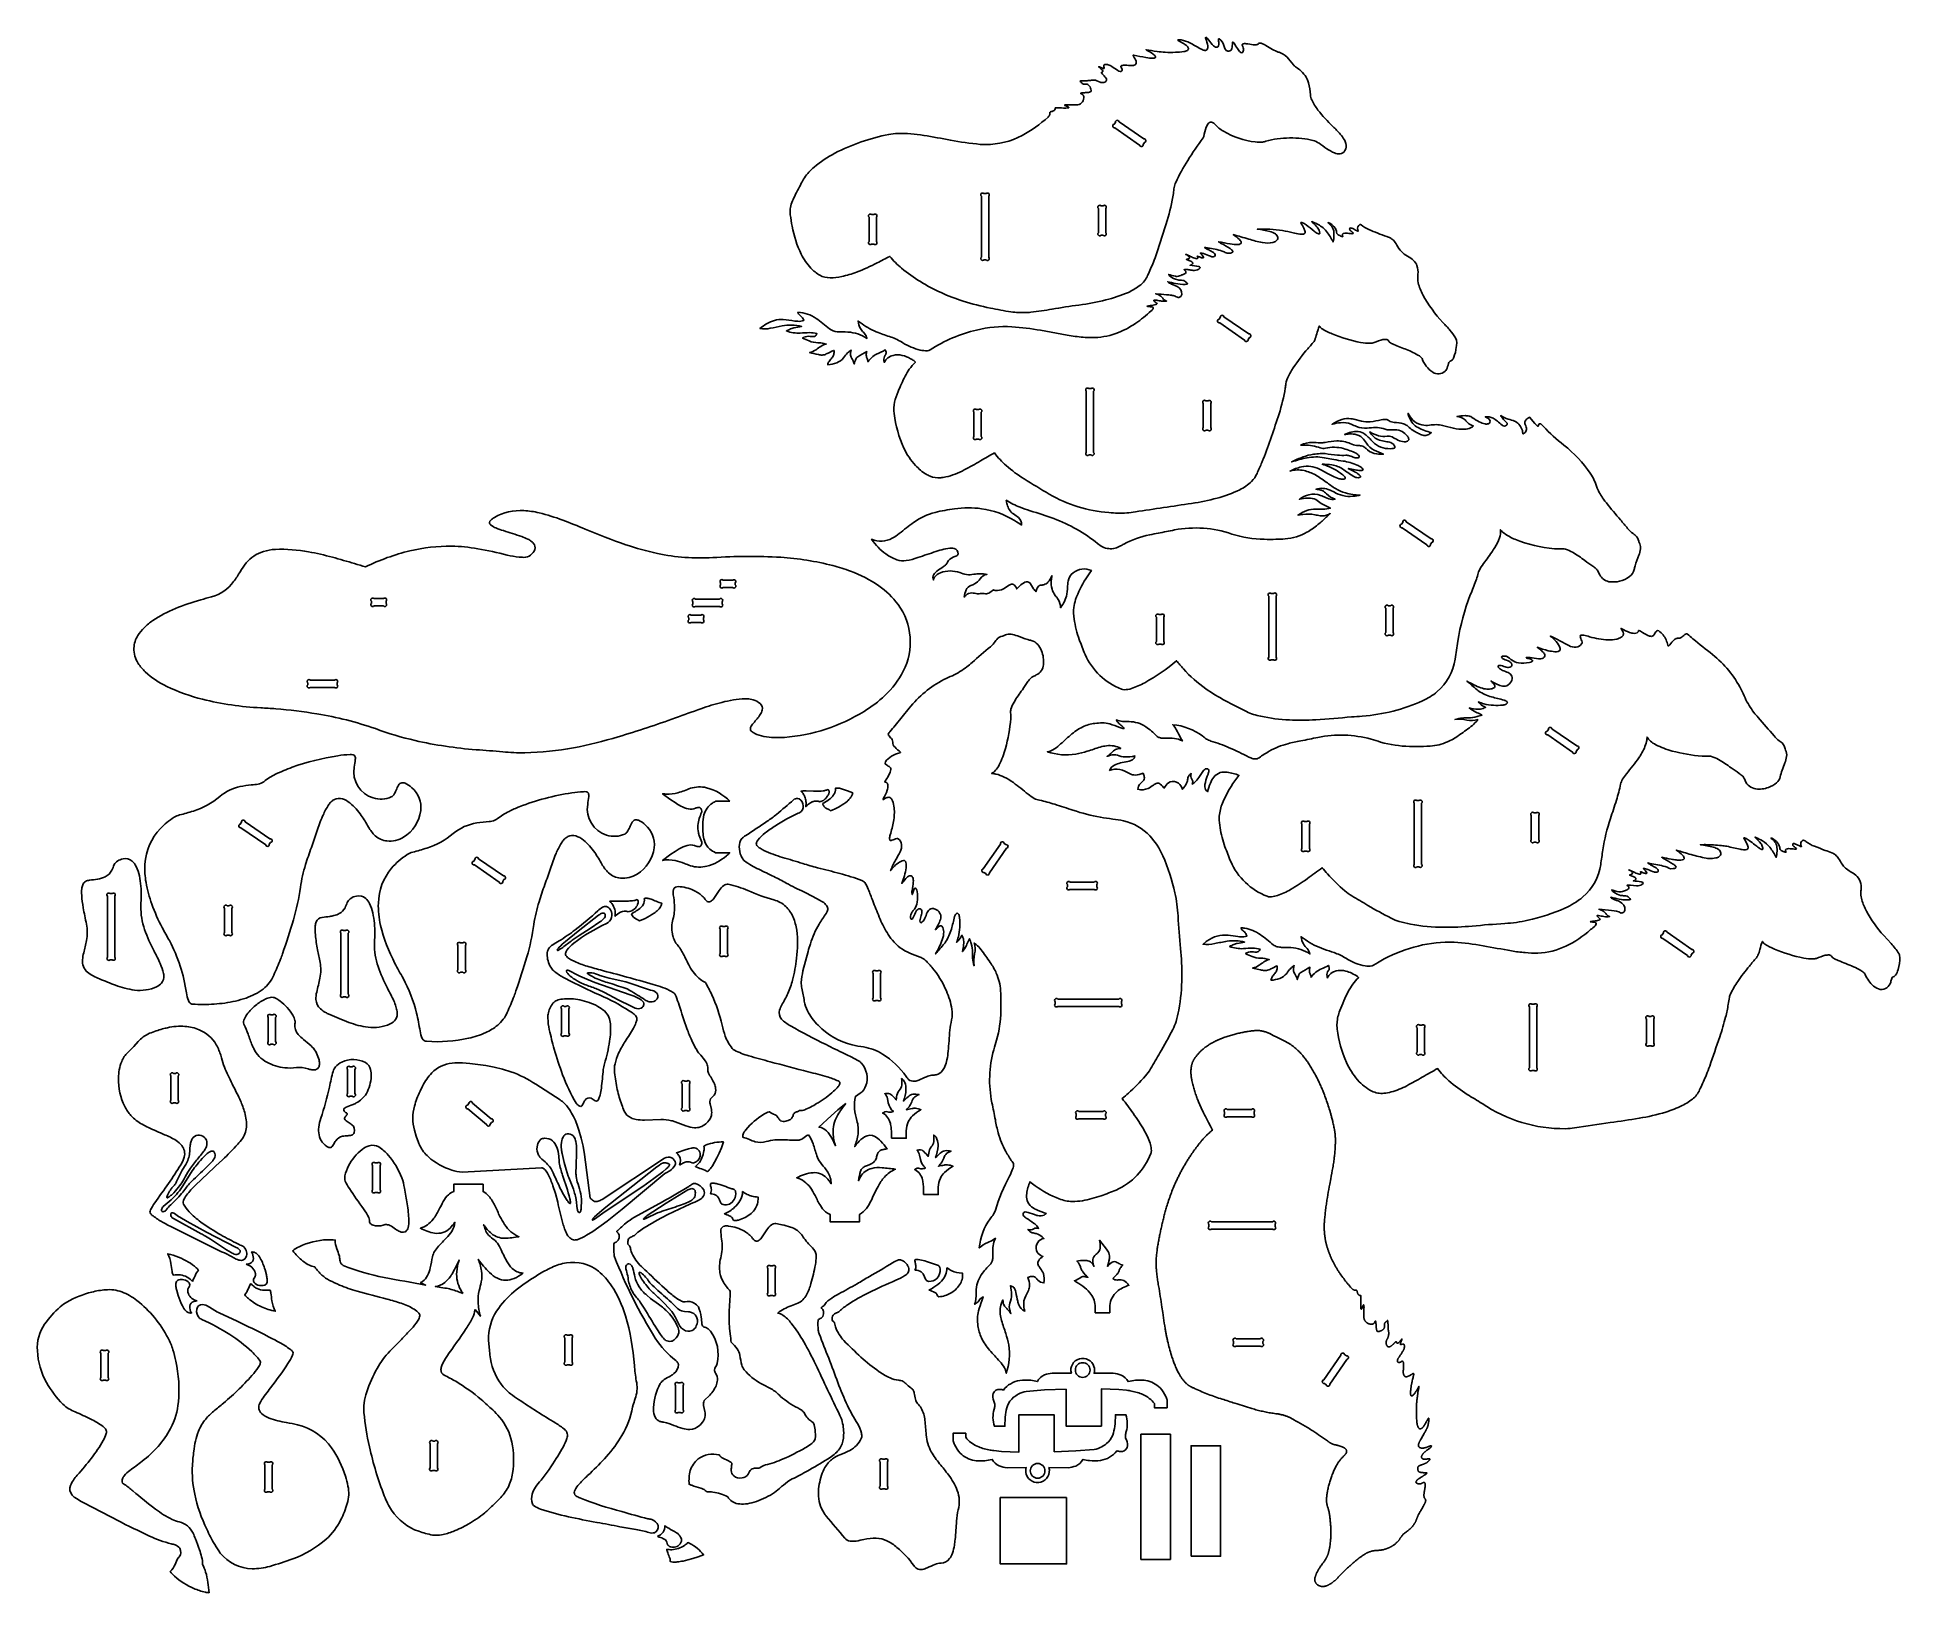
# Model space of a CAD drawing. Extents: x 49 to 80.6, y 29 to 55.4.
import ezdxf

# ---------------------------------------------------------------- set-up
doc = ezdxf.new("R2010")
doc.units = 0
doc.header["$MEASUREMENT"] = 0
doc.layers.get('0').update_dxf_attribs({"linetype": 'CONTINUOUS'})

msp = doc.modelspace()

# ---------------------------------------------------------------- linework, layer by layer
for points in [[(66.218, 54.132, 0.045765), (66.19, 54.124, 0.085392), (66.178, 54.116, 0.270084), (66.178, 54.106, -0.155524), (66.179, 54.08, -0.106179), (66.148, 54.035, -0.059849), (65.707, 53.722, -0.12135), (65.091, 53.569, -0.018777), (64.997, 53.573, -0.02375), (64.493, 53.643, 0.007388), (64.041, 53.725, 0.041253), (63.595, 53.759, 0.04256), (63.445, 53.741, 0.070776), (62.529, 53.422, 0.054023), (62.18, 53.188, 0.061178), (62.015, 53.006, 0.035664), (61.961, 52.913, -0.006169), (61.833, 52.663, 0.10457), (61.772, 52.448, 0.045088), (61.775, 52.378, 0.009362), (61.806, 52.183, 0.067318), (61.961, 51.707, 0.069149), (62.122, 51.473, 0.070385), (62.275, 51.352, 0.124563), (62.45, 51.308, 0.062804), (62.647, 51.329, 0.03693), (62.9, 51.405, 0.027852), (63.249, 51.561, -0.002601), (63.464, 51.672, 0.051242), (63.664, 51.47, 0.037033), (63.982, 51.244, 0.063555), (64.706, 50.914, 0.027573), (65.171, 50.794, 0.018205), (65.52, 50.731, 0.037736), (65.772, 50.717, 0.019133), (65.858, 50.723, 0.014206), (66.216, 50.776, -0.010694), (66.673, 50.846, 0.025676), (67.131, 50.933, 0.041068), (67.512, 51.061, 0.05122), (67.696, 51.169, 0.059607), (67.787, 51.258, 0.066934), (67.839, 51.349, 0.005853), (67.937, 51.576, 0.020313), (67.988, 51.714, 0.004539), (68.171, 52.28, 0.033882), (68.276, 52.74, -0.009899), (68.29, 52.841, -0.058154), (68.317, 52.928, -0.0364), (68.519, 53.299, -0.014394), (68.78, 53.685, 0.068044), (68.79, 53.704, -0.011916), (68.834, 53.863, -0.100766), (68.874, 53.933, -0.334065), (68.942, 53.942, -0.093819), (68.978, 53.916, 0.073989), (69.126, 53.795, 0.099729), (69.664, 53.613, 0.047178), (69.789, 53.612, 0.056264), (69.846, 53.625, -0.056071), (70.039, 53.666, -0.052406), (70.457, 53.674, -0.040053), (70.643, 53.639, -0.06295), (70.747, 53.593, 0.009215), (70.879, 53.499, 0.041703), (71.011, 53.427, 0.111318), (71.102, 53.41, 0.24613), (71.187, 53.468, 0.210201), (71.202, 53.589, 0.072373), (71.174, 53.656, 0.049684), (71.108, 53.747, 0.020699), (70.982, 53.876, -0.032231), (70.73, 54.155, -0.057584), (70.624, 54.327, -0.067565), (70.6, 54.414, 0.063282), (70.57, 54.618, 0.149728), (70.419, 54.838, 0.017309), (70.35, 54.887, -0.050117), (70.313, 54.922), (70.232, 55.024, 0.100712), (70.105, 55.121, 0.029824), (70.056, 55.139, -0.040943), (69.959, 55.185, -0.004163), (69.846, 55.251, 0.046669), (69.767, 55.288, 0.152031), (69.73, 55.289, 0.127881), (69.713, 55.275, -0.116879), (69.698, 55.266, -0.102905), (69.632, 55.263, 0.00781), (69.512, 55.281, 0.118057), (69.449, 55.275, 0.452792), (69.442, 55.255, -0.041071), (69.462, 55.213, -0.236998), (69.452, 55.136, -0.392635), (69.423, 55.13, -0.074806), (69.413, 55.137, -0.070029), (69.363, 55.197, 0.013525), (69.3, 55.297, 0.066694), (69.286, 55.31, 0.363856), (69.28, 55.309, 0.087247), (69.277, 55.29, -0.064556), (69.269, 55.199, -0.125783), (69.255, 55.171, -0.111228), (69.245, 55.164, -0.13889), (69.188, 55.158, -0.206783), (69.159, 55.182, -0.046443), (69.134, 55.249, 0.172416), (69.052, 55.363, 0.592582), (69.041, 55.353, 0.011999), (69.048, 55.293, -0.11036), (69.042, 55.243, -0.408153), (68.99, 55.224, -0.107605), (68.933, 55.27, -0.005633), (68.853, 55.37, 0.089906), (68.829, 55.39, 0.400838), (68.82, 55.386, 0.122856), (68.824, 55.363, -0.069238), (68.86, 55.245, -0.148336), (68.847, 55.183, -0.244572), (68.818, 55.167, -0.078726), (68.799, 55.169, -0.059878), (68.735, 55.195, 0.004281), (68.556, 55.296, 0.080643), (68.406, 55.345, 0.060639), (68.355, 55.346, 0.516318), (68.352, 55.341, 0.100556), (68.358, 55.335, -0.007739), (68.461, 55.276, -0.023764), (68.5, 55.248, -0.091897), (68.529, 55.211, -0.403661), (68.513, 55.168, -0.085014), (68.452, 55.147, -0.035292), (68.309, 55.135, -0.011492), (68.139, 55.135, -0.023477), (67.998, 55.149, -0.00305), (67.812, 55.178, -0.03964), (67.932, 55.103, -0.030091), (67.96, 55.078, -0.07111), (67.972, 55.06, -0.438074), (67.963, 55.04, -0.093632), (67.935, 55.035, -0.045101), (67.809, 55.046, -0.009395), (67.604, 55.089, 0.225978), (67.595, 55.087, 0.200152), (67.599, 55.068, -0.042099), (67.642, 54.988, -0.101956), (67.647, 54.953, -0.259277), (67.625, 54.922, -0.104089), (67.572, 54.911, -0.019524), (67.457, 54.917, 0.088616), (67.397, 54.91, 0.45428), (67.387, 54.885, -0.02235), (67.405, 54.85, -0.612701), (67.371, 54.811, -0.086216), (67.335, 54.826, -0.005051), (67.229, 54.895, 0.055097), (67.17, 54.925, 0.145317), (67.11, 54.927, 0.11207), (67.096, 54.918, 0.185859), (67.093, 54.902, 0.065549), (67.102, 54.872, -0.192725), (67.102, 54.863, -0.222072), (67.099, 54.861, -0.080526), (67.084, 54.862, -0.004875), (67.032, 54.881, 0.091508), (67.007, 54.889), (67.006, 54.889, 0.033077), (67.047, 54.855, -0.06428), (67.079, 54.821, -0.399963), (67.074, 54.802, 0.073702), (67.057, 54.796, 0.277808), (67.058, 54.783, 0.086398), (67.073, 54.765, -0.014232), (67.126, 54.706, -0.180318), (67.142, 54.662, -0.205004), (67.128, 54.64, -0.219208), (67.06, 54.621, -0.066459), (67.033, 54.628), (66.974, 54.653, 0.161298), (66.884, 54.661, -0.034923), (66.814, 54.653, -0.012629), (66.719, 54.65, 0.084237), (66.694, 54.646, 0.492802), (66.695, 54.64, -0.076611), (66.727, 54.606, 0.175027), (66.751, 54.593, 0.079902), (66.795, 54.594, -0.231384), (66.848, 54.566, -0.15017), (66.881, 54.485, -0.109203), (66.877, 54.469, -0.162137), (66.853, 54.458, -0.044015), (66.786, 54.451, 0.004798), (66.718, 54.446, 0.062944), (66.703, 54.441), (66.702, 54.439, 0.211487), (66.709, 54.432, -0.37312), (66.757, 54.362, -0.400312), (66.627, 54.241, 0.001561), (66.463, 54.244, 0.028338), (66.435, 54.242, 0.234948), (66.429, 54.239, 0.13758), (66.435, 54.232, -0.01089), (66.493, 54.207, -0.093151), (66.5, 54.2, -0.401469), (66.499, 54.195, -0.085621), (66.492, 54.192, -0.041252), (66.411, 54.189, 0.006826), (66.273, 54.191), (66.272, 54.19, -0.283141), (66.238, 54.14, -0.062223)], [(67.282, 53.853), (67.702, 53.561, 1), (67.764, 53.572), (67.785, 53.603, 1), (67.773, 53.664), (67.353, 53.956, 1), (67.292, 53.945), (67.271, 53.915, 1)], [(65.017, 52.692), (65.017, 51.656, 1), (65.061, 51.612), (65.098, 51.612, 1), (65.142, 51.656), (65.142, 52.692, 1), (65.098, 52.737), (65.061, 52.737, 1)], [(67.003, 52.485), (67.003, 52.074, 1), (67.048, 52.03), (67.084, 52.03, 1), (67.128, 52.074), (67.128, 52.485, 1), (67.084, 52.53), (67.048, 52.53, 1)], [(67.826, 50.824, 0.01765), (67.889, 50.818, -0.083047), (67.925, 50.808, -0.375649), (67.932, 50.789, -0.108822), (67.899, 50.746, -0.029413), (67.636, 50.536, -0.061178), (67.298, 50.362, -0.088262), (66.886, 50.294, -0.034462), (66.607, 50.314, -0.00988), (66.475, 50.334), (66.023, 50.417, 0.029439), (65.534, 50.477, 0.07433), (64.937, 50.421, 0.087098), (64.149, 50.085, -0.107805), (64.102, 50.071, -0.072482), (63.976, 50.082, -0.083169), (63.687, 50.205, 0.051413), (63.484, 50.302, -0.01305), (63.267, 50.377, -0.05714), (62.992, 50.525, -0.010862), (62.925, 50.573, 0.084035), (62.966, 50.446, 0.084828), (63.017, 50.383, -0.121548), (63.069, 50.302, -0.040926), (63.074, 50.279, 0.132627), (62.752, 50.388, 0.006149), (62.568, 50.393, -0.152205), (62.441, 50.443, 0.025742), (62.213, 50.62, 0.132101), (61.905, 50.724, 0.14683), (61.934, 50.676, -0.010952), (61.971, 50.641, -0.109544), (62.003, 50.582, -0.098304), (61.902, 50.57, -0.026079), (61.851, 50.574, 0.02559), (61.653, 50.599, 0.152656), (61.37, 50.528, 0.057033), (61.26, 50.445, 0.07184), (61.434, 50.451, 0.005383), (61.636, 50.491, -0.108055), (61.965, 50.482, -0.022149), (61.836, 50.457, 0.054939), (61.762, 50.432, 0.017868), (61.71, 50.406, 0.099946), (61.944, 50.37, -0.020417), (62.103, 50.377, -0.054843), (62.227, 50.361, -0.127435), (62.201, 50.323, -0.154716), (62.165, 50.31, -0.042023), (62.114, 50.314, 0.135898), (62.004, 50.298, 0.045196), (61.982, 50.285, 0.015402), (62.095, 50.236, 0.086552), (62.244, 50.207, -0.02853), (62.341, 50.195, -0.030218), (62.384, 50.183, 0.092201), (62.293, 50.145, 0.012182), (62.212, 50.088, -0.097489), (62.101, 50.039, 0.001872), (62.252, 50.005, 0.046271), (62.317, 49.996, 0.101332), (62.386, 50.015, -0.014141), (62.514, 50.076, -0.118694), (62.513, 50.009, -0.100278), (62.48, 49.949, 0.039345), (62.432, 49.89, 0.099743), (62.41, 49.833, 0.064327), (62.562, 49.864, 0.13033), (62.679, 49.949, -0.026601), (62.747, 50.034, -0.069858), (62.807, 50.081, 0.117293), (62.796, 49.995, 0.090339), (62.808, 49.959, -0.016754), (62.849, 49.88, -0.047036), (62.859, 49.846, -0.007849), (62.886, 49.928, -0.161317), (62.918, 49.967, -0.003536), (63.073, 50.055, 0.11454), (63.065, 49.977, 0.082027), (63.077, 49.941, -0.024732), (63.091, 49.904, -0.047016), (63.094, 49.884, -0.127981), (63.237, 50.012, 0.031193), (63.387, 50.085, -0.100056), (63.402, 50.044, -0.182431), (63.386, 49.995, 0.190044), (63.364, 49.904, 0.046811), (63.37, 49.873, -0.22884), (63.521, 49.992, -0.120494), (63.673, 49.992, -0.066101), (63.816, 49.935, -0.014502), (63.869, 49.904, -0.092022), (63.897, 49.878, 0.024673), (63.794, 49.755, 0.038296), (63.723, 49.64, 0.012444), (63.603, 49.377, 0.043213), (63.545, 49.2, 0.080094), (63.537, 49.004, 0.078303), (63.703, 48.416, 0.075992), (63.9, 48.122, 0.068794), (64.083, 47.974, 0.024706), (64.147, 47.941, 0.118126), (64.327, 47.915, 0.040982), (64.412, 47.928, 0.069539), (64.726, 48.047, 0.00617), (65.002, 48.201, -0.002561), (65.239, 48.335, 0.052301), (65.44, 48.12, 0.04448), (65.743, 47.895, 0.001777), (66.169, 47.635, 0.111888), (67.181, 47.323, 0.011711), (67.334, 47.314, 0.043792), (67.632, 47.336, -0.003277), (68.586, 47.478, 0.024857), (69.016, 47.568, 0.045516), (69.401, 47.711, 0.075518), (69.604, 47.852, 0.094162), (69.695, 47.987, -0.007569), (69.779, 48.176, 0.011841), (69.802, 48.232, 0.00842), (69.94, 48.614, 0.003798), (70.069, 48.999, 0.035024), (70.175, 49.436, 0.007881), (70.184, 49.51, -0.077883), (70.228, 49.638, -0.024608), (70.283, 49.734, -0.034388), (70.525, 50.068, -0.006311), (70.647, 50.208, 0.067531), (70.675, 50.253, 0.019254), (70.692, 50.299, 0.015085), (70.725, 50.412, -0.012002), (70.751, 50.492, 0.122394), (70.792, 50.448, 0.051584), (70.971, 50.357, 0.048953), (71.454, 50.21, 0.046076), (71.619, 50.196, 0.084431), (71.682, 50.209, -0.048405), (71.833, 50.259, -0.112977), (71.898, 50.259, -0.201127), (71.933, 50.231, 0.060267), (71.945, 50.217, 0.051245), (72.015, 50.178, 0.016775), (72.126, 50.133, -0.007083), (72.339, 50.043, -0.033971), (72.452, 49.981, -0.121555), (72.495, 49.936, 0.151862), (72.676, 49.705, 0.349199), (72.886, 49.723, 0.054214), (72.908, 49.75, 0.074047), (72.942, 49.853, -0.105201), (72.959, 49.884, -0.131615), (72.987, 49.897, 0.131162), (73.006, 49.911, 0.066959), (73.033, 49.959, 0.078626), (73.077, 50.129, 0.034123), (73.084, 50.217, 0.1358), (73.061, 50.292, 0.051246), (72.97, 50.418, 0.012534), (72.849, 50.55, -0.06291), (72.51, 51.02, -0.058346), (72.431, 51.223, -0.099086), (72.427, 51.369, 0.103753), (72.41, 51.516, 0.116919), (72.352, 51.602, 0.063367), (72.249, 51.674, -0.147917), (72.068, 51.862, 0.057846), (72.009, 51.944, 0.082299), (71.955, 51.984, 0.018825), (71.897, 52.009, -0.013667), (71.592, 52.126, -0.070166), (71.461, 52.208, 0.279584), (71.44, 52.21, 0.337705), (71.404, 52.127), (71.413, 52.107, -0.137021), (71.413, 52.101, -0.294462), (71.405, 52.102, -0.0505), (71.331, 52.139, 0.135048), (71.279, 52.154, 0.380433), (71.267, 52.139, 0.203012), (71.273, 52.118, 0.012223), (71.325, 52.07, -0.279154), (71.328, 52.061, -0.266862), (71.325, 52.059, -0.077412), (71.303, 52.057, 0.015618), (71.207, 52.066, 0.084383), (71.159, 52.061, 0.369443), (71.143, 52.034, 0.009055), (71.151, 52.005, -0.042889), (71.083, 52.031, -0.06075), (71.061, 52.046, -0.094619), (71.052, 52.062, -0.04884), (71.043, 52.101, 0.204825), (70.929, 52.235, 0.054023), (70.897, 52.246, -0.068146), (70.965, 52.178, -0.13977), (71, 52.079, -0.037042), (70.997, 51.961, -0.059965), (70.986, 51.917, 0.040213), (70.876, 52.093, 0.067193), (70.795, 52.173, 0.05733), (70.625, 52.262, -0.004586), (70.7, 52.186, -0.071132), (70.75, 52.114, -0.087223), (70.761, 52.067, -0.210267), (70.756, 52.054, -0.181614), (70.75, 52.052, -0.083505), (70.729, 52.058, -0.030799), (70.663, 52.102, -0.005578), (70.527, 52.208, 0.054343), (70.467, 52.243, 0.031047), (70.445, 52.25, 0.303669), (70.44, 52.249, 0.303669), (70.44, 52.244, -0.013291), (70.488, 52.151, -0.035452), (70.51, 52.09, -0.418375), (70.483, 52.051, -0.094139), (70.422, 52.049, -0.033226), (70.307, 52.071, 0.008896), (70.128, 52.11, 0.044225), (69.699, 52.133, -0.031803), (69.912, 52.095, -0.088983), (70.008, 52.053, -0.200095), (70.047, 51.991, -0.26575), (70.022, 51.933, -0.122586), (69.962, 51.909, -0.107483), (69.787, 51.907, -0.025718), (69.554, 51.964, 0.002583), (69.291, 52.042, -0.059548), (69.396, 51.957, -0.033576), (69.418, 51.929, -0.130224), (69.426, 51.902, -0.28517), (69.411, 51.882, -0.113288), (69.373, 51.873, -0.05069), (69.238, 51.882, -0.014931), (69.044, 51.921, 0.039856), (69.085, 51.892, -0.014217), (69.237, 51.804, -0.030608), (69.273, 51.776, -0.147068), (69.287, 51.753, -0.292635), (69.28, 51.741, -0.171862), (69.208, 51.725, -0.085533), (69.135, 51.747, 0.05968), (69.015, 51.787, 0.022366), (68.888, 51.809, -0.010951), (68.805, 51.824, 0.039813), (68.876, 51.781, -0.016282), (68.955, 51.736, -0.119726), (68.984, 51.706, -0.357061), (68.972, 51.672, -0.11107), (68.956, 51.666, -0.136921), (68.903, 51.674, 0.005217), (68.788, 51.719, 0.076795), (68.731, 51.728, -0.026095), (68.775, 51.678, -0.068845), (68.788, 51.655, -0.5124), (68.778, 51.645, -0.071328), (68.729, 51.657, 0.00999), (68.682, 51.676, -0.059868), (68.691, 51.651, -0.490615), (68.675, 51.632, -0.070582), (68.602, 51.654, -0.013494), (68.532, 51.687, 0.02499), (68.485, 51.706, -0.108111), (68.545, 51.666, -0.439882), (68.541, 51.635, -0.077658), (68.527, 51.628, 0.015682), (68.498, 51.619, -0.009452), (68.574, 51.588, -0.098133), (68.604, 51.564, -0.312432), (68.603, 51.545, -0.122421), (68.586, 51.531, -0.020118), (68.56, 51.52, -0.030814), (68.707, 51.501, -0.247196), (68.728, 51.485, -0.249123), (68.725, 51.473, -0.19784), (68.634, 51.434, -0.049988), (68.553, 51.442, 0.044824), (68.488, 51.448, 0.049556), (68.456, 51.444, -0.09315), (68.486, 51.414, -0.350084), (68.479, 51.383, -0.066439), (68.467, 51.375, -0.038632), (68.421, 51.357, -0.115483), (68.34, 51.332, -0.050933), (68.311, 51.334, -0.032011), (68.193, 51.365, 0.082858), (68.217, 51.337, 0.119383), (68.35, 51.272, 0.046208), (68.415, 51.267, -0.176906), (68.483, 51.241, -0.030645), (68.517, 51.206, -0.067123), (68.476, 51.197, -0.066685), (68.312, 51.211, -0.005513), (68.179, 51.242, 0.153889), (68.195, 51.227, 0.057842), (68.261, 51.196), (68.339, 51.163, -0.296108), (68.419, 51.025, -0.489621), (68.343, 50.979, -0.063653), (68.304, 50.996, 0.067642), (68.242, 51.013, 0.023287), (68.157, 51.021, -0.007783), (67.976, 51.037, -0.073618), (68.053, 51.004, -0.104716), (68.094, 50.962, 0.120615), (68.131, 50.926, 0.05159), (68.16, 50.913, -0.060479), (68.076, 50.913, -0.015883), (67.993, 50.926, 0.033163), (67.951, 50.931, 0.303377), (67.946, 50.928, 0.303377), (67.946, 50.921, 0.037652), (67.959, 50.906, 0.028635), (68.002, 50.87, -0.167251), (67.976, 50.853, -0.04756), (67.888, 50.836, 0.022912)], [(63.111, 52.336), (63.111, 51.924, 1), (63.155, 51.88), (63.192, 51.88, 1), (63.236, 51.924), (63.236, 52.336, 1), (63.192, 52.38), (63.155, 52.38, 1)], [(69.062, 50.544), (69.482, 50.252, 1), (69.544, 50.263), (69.565, 50.293, 1), (69.554, 50.355), (69.133, 50.647, 1), (69.072, 50.635), (69.051, 50.605, 1)], [(66.797, 49.383), (66.797, 48.346, 1), (66.841, 48.302), (66.878, 48.302, 1), (66.922, 48.346), (66.922, 49.383, 1), (66.878, 49.427), (66.841, 49.427, 1)], [(67.433, 46.789, -0.077466), (67.874, 46.946, -0.008294), (68.02, 46.974, -0.002048), (68.293, 47.029, -0.129787), (69.268, 46.96, 0.068698), (69.819, 46.87, 0.017049), (70.017, 46.87, 0.006651), (70.171, 46.876, 0.108482), (70.543, 46.991, 0.049659), (70.728, 47.119, 0.013223), (70.8, 47.18, 0.004931), (70.938, 47.308, -0.12232), (70.801, 47.267, -0.038295), (70.767, 47.269, -0.019785), (70.679, 47.287, 0.070803), (70.471, 47.293, 0.021199), (70.389, 47.281, -0.046135), (70.54, 47.358, -0.102521), (70.689, 47.381, 0.060237), (70.94, 47.397, 0.048051), (70.918, 47.411, -0.047651), (70.786, 47.48, 0.0388), (70.691, 47.543, 0.124115), (70.572, 47.57, 0.028349), (70.519, 47.566), (70.414, 47.55, -0.07817), (70.576, 47.625, -0.152169), (70.773, 47.616, -0.030845), (70.858, 47.578, 0.088928), (70.967, 47.546, 0.071439), (71.021, 47.549, -0.115922), (70.873, 47.642, 0.073118), (70.803, 47.696, 0.072571), (70.75, 47.713, 0.018274), (70.694, 47.721, -0.180739), (70.934, 47.705, -0.012361), (71.035, 47.655, 0.159025), (71.362, 47.605, 0.021987), (71.441, 47.62, -0.05908), (71.198, 47.656, -0.062738), (71.026, 47.732, -0.036683), (70.87, 47.841, 0.029221), (70.685, 47.962, 0.068833), (70.493, 48.036, 0.12348), (70.256, 48.029, -0.058484), (70.449, 48.099, -0.17112), (70.757, 48.061, -0.01834), (70.849, 48.01, 0.007839), (70.981, 47.94, 0.043634), (71.088, 47.898, 0.079402), (71.156, 47.891, 0.054508), (71.184, 47.897, 0.474546), (71.192, 47.918, 0.106137), (71.151, 47.964, 0.050727), (70.995, 48.064, 0.039084), (70.855, 48.127, 0.021841), (70.802, 48.143, -0.036845), (70.964, 48.134, -0.108252), (71.149, 48.062, 0.002804), (71.325, 47.943, 0.051985), (71.373, 47.92, 0.143367), (71.446, 47.922, 0.347744), (71.453, 47.935, 0.16424), (71.448, 47.945, 0.090236), (71.363, 48.01, 0.018122), (71.274, 48.054, -0.028444), (71.244, 48.07), (71.244, 48.071, -0.027185), (71.36, 48.049, 0.02939), (71.444, 48.037, 0.040727), (71.476, 48.038, 0.101553), (71.493, 48.046, 0.350812), (71.493, 48.063, 0.104903), (71.466, 48.09, 0.057569), (71.394, 48.129, 0.062917), (71.155, 48.199, -0.003756), (71, 48.222), (70.836, 48.255, 0.091707), (70.546, 48.254, 0.027574), (70.413, 48.224, 0.010133), (70.282, 48.184, -0.019345), (70.478, 48.269, -0.052311), (70.653, 48.313, -0.014005), (70.767, 48.326, -0.049983), (70.85, 48.324, 0.003046), (71.062, 48.298, 0.044691), (71.204, 48.297, -0.075203), (71.265, 48.287, -0.003986), (71.346, 48.259, 0.117913), (71.413, 48.253, 0.487541), (71.428, 48.282, 0.146335), (71.376, 48.331, 0.048946), (71.274, 48.374, 0.014104), (71.16, 48.411, 0.125144), (70.857, 48.416, -0.111025), (70.769, 48.421, 0.077233), (70.5, 48.47, 0.020813), (70.436, 48.469, -0.116459), (70.635, 48.513, -0.007046), (70.765, 48.507, 0.052828), (70.853, 48.515, -0.035822), (71.05, 48.539, -0.113588), (71.278, 48.494, 0.075337), (71.385, 48.462, 0.016658), (71.45, 48.459, -0.147693), (71.527, 48.429, -0.026124), (71.57, 48.389, 0.155137), (71.728, 48.318, 0.038), (71.839, 48.314, -0.004554), (71.681, 48.384, -0.154453), (71.551, 48.502, 0.071573), (71.485, 48.589, 0.152867), (71.354, 48.652, 0.05997), (71.243, 48.656, 0.014132), (71.18, 48.649, -0.145589), (71.411, 48.698, -0.132228), (71.531, 48.651, -0.032101), (71.659, 48.526, 0.209951), (71.956, 48.408, 0.030297), (72.007, 48.413, 0.140447), (72.034, 48.425, 0.178554), (72.035, 48.432, 0.130823), (72.024, 48.462, 0.202737), (71.945, 48.519, 0.004214), (71.852, 48.533, -0.053329), (71.745, 48.564, -0.099799), (71.664, 48.622, -0.016819), (71.607, 48.692, 0.050527), (71.757, 48.627, 0.110499), (71.903, 48.62, -0.123759), (71.986, 48.607, -0.018266), (72.086, 48.554, 0.087989), (72.193, 48.523, 0.239585), (72.265, 48.55, 0.143445), (72.271, 48.567, 0.134638), (72.248, 48.622, 0.230206), (72.04, 48.729, 0.042701), (71.976, 48.726, -0.112495), (71.834, 48.748, 0.083233), (71.708, 48.766, 0.019544), (71.563, 48.757, -0.112088), (71.384, 48.784, -0.008377), (71.293, 48.825, 0.115285), (71.113, 48.848, 0.043674), (70.968, 48.823, -0.052281), (71.134, 48.903, -0.116171), (71.29, 48.917, -0.027076), (71.337, 48.908), (71.466, 48.876, 0.084373), (71.618, 48.866, 0.028564), (71.804, 48.898, -0.031217), (71.857, 48.904, -0.046203), (71.898, 48.901, -0.105933), (71.936, 48.883, 0.155265), (72.024, 48.854, -0.087596), (72.179, 48.828, -0.10749), (72.241, 48.8, 0.072014), (72.404, 48.683, 0.015698), (72.471, 48.65, 0.075665), (72.544, 48.631, 0.169673), (72.61, 48.65, -0.012934), (72.653, 48.682, -0.067785), (72.429, 48.765, -0.182321), (72.28, 48.938, -0.02277), (72.258, 49.008, 0.061476), (72.337, 48.894, 0.157646), (72.494, 48.811, 0.082128), (72.621, 48.807, -0.032955), (72.738, 48.816, -0.05525), (72.844, 48.802, 0.015646), (73.029, 48.754, 0.056775), (73.216, 48.737, 0.086694), (73.319, 48.761, 0.088917), (73.367, 48.794, -0.109428), (73.283, 48.838, -0.01744), (73.225, 48.895, 0.150611), (73.087, 48.957, -0.028592), (73.225, 48.969, -0.05644), (73.299, 48.96, -0.07497), (73.343, 48.94, 0.03633), (73.467, 48.864, 0.05804), (73.566, 48.829, 0.127341), (73.621, 48.831, 0.481067), (73.643, 48.899, 0.101239), (73.613, 48.926, 0.009301), (73.567, 48.949, -0.163667), (73.701, 48.924, -0.043557), (73.774, 48.875, -0.015588), (73.855, 48.809, 0.152329), (73.896, 48.791, 0.214585), (73.929, 48.808, 0.073441), (73.94, 48.824, 0.192383), (73.938, 48.84, 0.090613), (73.917, 48.864, -0.058617), (73.849, 48.941, -0.031607), (73.831, 48.971, 0.077441), (73.926, 48.92, 0.014907), (74.041, 48.885, -0.118458), (74.119, 48.84, -0.212099), (74.205, 48.664), (74.207, 48.661, 0.299542), (74.21, 48.66, 0.453322), (74.257, 48.794, -0.130464), (74.241, 48.849, -0.19971), (74.264, 48.901, -0.062418), (74.32, 48.942), (74.41, 48.837, 0.0058), (74.45, 48.794, 0.13208), (74.46, 48.787, 0.31369), (74.466, 48.79, 0.020458), (74.478, 48.822, -0.349283), (74.495, 48.828, -0.324644), (74.513, 48.827, -0.027643), (74.556, 48.787, 0.043094), (74.904, 48.47, -0.072943), (75.35, 47.99, -0.06937), (75.47, 47.74, 0.064235), (75.575, 47.553, 0.014309), (75.624, 47.488, 0.012492), (75.864, 47.199, -0.004148), (75.984, 47.056, 0.061256), (76.077, 46.967, -0.009953), (76.115, 46.941, -0.163725), (76.172, 46.841, 0.033827), (76.191, 46.792, -0.140222), (76.203, 46.707, -0.067632), (76.176, 46.599, 0.014403), (76.111, 46.419, 0.019955), (76.096, 46.358, -0.168065), (76.015, 46.238, -0.202517), (75.666, 46.151, -0.23286), (75.511, 46.267, 0.010477), (75.478, 46.334, 0.083914), (75.447, 46.373, 0.019193), (75.396, 46.414, 0.002948), (75.26, 46.508, 0.030715), (75.048, 46.65, 0.046204), (74.932, 46.702, 0.070542), (74.881, 46.709, -0.055782), (74.741, 46.71, -0.069534), (74.073, 46.87, -0.054937), (73.893, 46.97, -0.062009), (73.827, 47.032, -0.11579), (73.81, 46.893, -0.057571), (73.731, 46.732, -0.014177), (73.678, 46.651, -0.001808), (73.519, 46.43, 0.048267), (73.456, 46.32, 0.053543), (73.442, 46.273, -0.032799), (73.411, 46.166, -0.001182), (73.315, 45.926, 0.050203), (73.101, 45.139, -0.001096), (73.058, 44.837, -0.179531), (72.75, 44.285, -0.075982), (72.504, 44.129, -0.086689), (71.482, 43.869, -0.006698), (71.3, 43.856, -0.00483), (70.692, 43.808, -0.025308), (70.244, 43.804, -0.039353), (69.759, 43.867, -0.013854), (69.634, 43.898, -0.040061), (69.517, 43.947, -0.00145), (69.158, 44.13, -0.025729), (68.826, 44.333, -0.060129), (68.447, 44.671, -0.015158), (68.331, 44.808, -0.044175), (67.79, 44.437, -0.045913), (67.566, 44.338, -0.079791), (67.441, 44.318, -0.074661), (67.394, 44.327, -0.198744), (66.777, 44.917, -0.010998), (66.679, 45.168, -0.047383), (66.592, 45.517, -0.060687), (66.586, 45.714, -0.057482), (66.617, 45.848, -0.062522), (66.79, 46.199, -0.017087), (66.885, 46.338, 0.300286), (66.574, 46.299, 0.184286), (66.49, 46.159, 0.032509), (66.484, 46.114, -0.028759), (66.467, 45.938, -0.125891), (66.36, 45.709, 0.158118), (66.32, 45.851, 0.012289), (66.27, 45.919, -0.079871), (66.216, 46.024, -0.091742), (66.203, 46.175, -0.025713), (66.214, 46.252, -0.084534), (66.147, 46.141, -0.134701), (66.077, 46.1, -0.016605), (66.021, 46.09, 0.2525), (65.963, 46.042, 0.059575), (65.945, 45.982, -0.07477), (65.903, 46.029), (65.85, 46.115, 0.318047), (65.778, 46.15, 0.115857), (65.688, 46.096, 0.017302), (65.619, 46.029, 0.1015), (65.578, 46.091, 0.282727), (65.512, 46.103, 0.045738), (65.491, 46.093), (65.391, 46.031, -0.18395), (65.253, 46.004, -0.049964), (65.221, 46.014, -0.067609), (65.142, 45.958, -0.167125), (65.067, 45.948, 0.112454), (64.981, 45.947, -0.06006), (64.946, 45.947, 0.031409), (64.858, 45.96, 0.224368), (64.751, 45.917, 0.043079), (64.728, 45.889, -0.093148), (64.758, 46.01, -0.173538), (64.84, 46.088, 0.009954), (64.899, 46.112, 0.132246), (64.997, 46.202, -0.191244), (65.111, 46.274, 0.094208), (64.887, 46.276, -0.15346), (64.65, 46.305, 0.17786), (64.325, 46.303, 0.151126), (64.224, 46.226, 0.082325), (64.204, 46.179, -0.241662), (64.21, 46.271, -0.092711), (64.264, 46.331, -0.019299), (64.373, 46.406, 0.042738), (64.419, 46.443, 0.082819), (64.443, 46.483, -0.170782), (64.536, 46.565, -0.005428), (64.598, 46.589, 0.234932), (64.624, 46.621, 0.35305), (64.557, 46.713, 0.069636), (64.513, 46.72, 0.068217), (64.381, 46.703, 0.011631), (64.246, 46.663, 0.003925), (63.94, 46.559, -0.047624), (63.739, 46.509, -0.122497), (63.583, 46.524, -0.073814), (63.398, 46.622, -0.089923), (63.155, 46.87, 0.231402), (63.503, 46.888, 0.046301), (63.625, 46.968, -0.010595), (63.867, 47.156, -0.093483), (64.231, 47.327, -0.022408), (64.563, 47.389, -0.063593), (65.02, 47.39, -0.105366), (65.582, 47.187, -0.011739), (65.696, 47.112, 0.244852), (65.647, 47.239, 0.017076), (65.562, 47.3, -0.174603), (65.453, 47.462, -0.040088), (65.44, 47.534, 0.053484), (65.674, 47.414, 0.016946), (65.846, 47.354, -0.011275), (66.246, 47.221, -0.079761), (66.988, 46.799, 0.042669), (67.073, 46.742, 0.184617), (67.287, 46.72, 0.073079), (67.38, 46.757, 0.010143)], [(64.891, 49.026), (64.891, 48.615, 1), (64.935, 48.571), (64.972, 48.571, 1), (65.016, 48.615), (65.016, 49.026, 1), (64.972, 49.071), (64.935, 49.071, 1)], [(68.784, 49.176), (68.784, 48.765, 1), (68.828, 48.72), (68.864, 48.72, 1), (68.909, 48.765), (68.909, 49.176, 1), (68.864, 49.22), (68.828, 49.22, 1)], [(52.787, 44.01, -0.048878), (51.8, 44.155, -0.046852), (51.194, 44.373, -0.076476), (50.829, 44.621, -0.057339), (50.707, 44.765, -0.148204), (50.635, 45.022, -0.136588), (50.703, 45.238, -0.06527), (50.809, 45.37, -0.047104), (50.958, 45.493, -0.050602), (51.339, 45.696, -0.030854), (51.77, 45.843, -0.005833), (51.953, 45.893, 0.173152), (52.328, 46.152, 0.019615), (52.439, 46.32, -0.028709), (52.542, 46.468, -0.14828), (52.833, 46.662, -0.062568), (53.036, 46.699, -0.055794), (53.601, 46.657, -0.022927), (54.003, 46.566, -0.00608), (54.193, 46.513, -0.000652), (54.567, 46.402, -0.054496), (55.319, 46.674, -0.059248), (56.025, 46.754, -0.037564), (56.47, 46.71, -0.019111), (56.967, 46.603, 0.031811), (57.175, 46.567, 0.02051), (57.252, 46.564, 0.319528), (57.44, 46.699, 0.266374), (57.417, 46.8, 0.067307), (57.383, 46.833, 0.048719), (57.319, 46.873, 0.035757), (57.218, 46.917, 0.008485), (56.906, 47.017, -0.011395), (56.78, 47.062, -0.077706), (56.694, 47.111, -0.233752), (56.671, 47.157, -0.166477), (56.688, 47.192, -0.069672), (56.752, 47.242, -0.145957), (57.254, 47.357, -0.04794), (57.511, 47.32, -0.031823), (57.912, 47.196, -0.010841), (58.292, 47.044, 0.016842), (58.982, 46.779, 0.026706), (59.52, 46.63, 0.067088), (60.458, 46.559, -0.032685), (61.612, 46.565, -0.04507), (62.496, 46.424, -0.023575), (62.797, 46.329, -0.058692), (63.277, 46.081, -0.080834), (63.603, 45.766, -0.283166), (63.691, 44.631, -0.088092), (63.378, 44.218, -0.05292), (63.026, 43.95, -0.118379), (61.674, 43.508, -0.059823), (61.328, 43.525, -0.074183), (61.172, 43.576, -0.043802), (61.115, 43.613, -0.274695), (61.097, 43.659, -0.060092), (61.101, 43.676, -0.077754), (61.15, 43.752, 0.02763), (61.266, 43.897, 0.092193), (61.3, 43.971, 0.288349), (61.261, 44.082, 0.124217), (61.145, 44.145, 0.045844), (61.044, 44.164, 0.03225), (61.005, 44.165, 0.046025), (60.614, 44.103, 0.024282), (60.257, 43.995, 0.002034), (59.825, 43.838, -0.011865), (58.854, 43.518, -0.02595), (58.098, 43.332, -0.041116), (57.27, 43.248, -0.027392), (56.894, 43.263, 0.006425), (56.443, 43.299, -0.036475), (55.407, 43.455, -0.03226), (54.733, 43.657, 0.042443), (53.742, 43.908, 0.022581), (53.042, 43.994, 0.007263)], [(72.158, 47.066), (72.578, 46.774, 1), (72.64, 46.786), (72.66, 46.816, 1), (72.649, 46.877), (72.229, 47.169, 1), (72.168, 47.158), (72.147, 47.128, 1)], [(60.635, 46.177), (60.797, 46.177, -1), (60.841, 46.133), (60.841, 46.096, -1), (60.797, 46.052), (60.635, 46.052, -1), (60.591, 46.096), (60.591, 46.133, -1)], [(54.709, 45.864), (54.87, 45.864, -1), (54.915, 45.82), (54.915, 45.783, -1), (54.87, 45.739), (54.709, 45.739, -1), (54.665, 45.783), (54.665, 45.82, -1)], [(60.163, 45.856), (60.575, 45.856, -1), (60.619, 45.812), (60.619, 45.775, -1), (60.575, 45.731), (60.163, 45.731, -1), (60.119, 45.775), (60.119, 45.812, -1)], [(69.893, 45.905), (69.893, 44.869, 1), (69.937, 44.825), (69.974, 44.825, 1), (70.018, 44.869), (70.018, 45.905, 1), (69.974, 45.95), (69.937, 45.95, 1)], [(60.094, 45.584), (60.256, 45.584, -1), (60.3, 45.54), (60.3, 45.504, -1), (60.256, 45.459), (60.094, 45.459, -1), (60.05, 45.504), (60.05, 45.54, -1)], [(67.987, 45.549), (67.987, 45.137, 1), (68.031, 45.093), (68.068, 45.093, 1), (68.112, 45.137), (68.112, 45.549, 1), (68.068, 45.593), (68.031, 45.593, 1)], [(71.879, 45.699), (71.879, 45.287, 1), (71.923, 45.243), (71.96, 45.243, 1), (72.004, 45.287), (72.004, 45.699, 1), (71.96, 45.743), (71.923, 45.743, 1)], [(65.43, 36.482, -0.05953), (65.304, 36.796, -0.0271), (65.255, 37.016, 0.007058), (65.197, 37.307, -0.118436), (65.226, 38.208, -0.00786), (65.276, 38.372, 0.061214), (65.349, 38.864, 0.012751), (65.35, 38.99, 0.00818), (65.344, 39.213, 0.089353), (65.271, 39.507, 0.051449), (65.168, 39.689, 0.005478), (65.013, 39.905, 0.046223), (64.93, 39.994, 0.026547), (64.895, 40.02, -0.139855), (64.903, 39.836, 0.096415), (64.894, 39.633, -0.049384), (64.868, 39.762, -0.020224), (64.866, 39.857, 0.067289), (64.843, 40.009, 0.014824), (64.816, 40.09, 0.05435), (64.802, 40.065, -0.011044), (64.763, 39.975, -0.063442), (64.695, 39.874, 0.065799), (64.719, 40.022, 0.087486), (64.705, 40.11, 0.025091), (64.688, 40.151, -0.067829), (64.624, 40.056, -0.031851), (64.596, 40.029, 0.018936), (64.627, 40.124, 0.088965), (64.648, 40.448, 0.056015), (64.633, 40.503, 0.243935), (64.61, 40.523, 0.265649), (64.585, 40.511, 0.077454), (64.564, 40.466, -0.005669), (64.508, 40.253, -0.069677), (64.411, 40.038, -0.023659), (64.389, 40.008, -0.004465), (64.24, 39.835, 0.043572), (64.354, 40.073, 0.087449), (64.379, 40.206, 0.146573), (64.348, 40.303, 0.17072), (64.33, 40.313, 0.114481), (64.32, 40.312, 0.107313), (64.277, 40.282, -0.047605), (64.238, 40.246, 0.066233), (64.322, 40.419, 0.174072), (64.32, 40.513, 0.142602), (64.256, 40.582, 0.075809), (64.205, 40.604, 0.288194), (64.121, 40.572, 0.073331), (64.097, 40.535, -0.014135), (64.059, 40.442, -0.085914), (64.014, 40.376, -0.162564), (63.99, 40.364, -0.31879), (63.977, 40.374, -0.128668), (63.977, 40.42, 0.008326), (64.004, 40.505, 0.159985), (63.999, 40.582, 0.216479), (63.977, 40.6, 0.216479), (63.949, 40.596, 0.132103), (63.91, 40.557, 0.032337), (63.868, 40.463, -0.154521), (63.837, 40.424, -0.348588), (63.823, 40.429, -0.119184), (63.816, 40.444, -0.186766), (63.844, 40.55, -0.024243), (63.881, 40.594, 0.13028), (63.929, 40.71, 0.086554), (63.926, 40.895, 0.079179), (63.909, 40.94, 0.209238), (63.895, 40.95, 0.239226), (63.884, 40.944, 0.05888), (63.87, 40.919, 0.019497), (63.851, 40.852, -0.098553), (63.845, 40.841, -0.345791), (63.843, 40.842, -0.099093), (63.841, 40.909, 0.019902), (63.862, 41.054, 0.117088), (63.852, 41.131, 0.234621), (63.814, 41.161, 0.197162), (63.775, 41.149, 0.052412), (63.734, 41.112, 0.007679), (63.666, 41.029, 0.055985), (63.74, 41.297, 0.069328), (63.738, 41.384, 0.109173), (63.726, 41.409, 0.235841), (63.695, 41.417, 0.103218), (63.61, 41.381, 0.066248), (63.52, 41.301, 0.015289), (63.476, 41.249, -0.020164), (63.561, 41.426, 0.009044), (63.639, 41.566, 0.140338), (63.664, 41.689, 0.234832), (63.603, 41.786, 0.119377), (63.58, 41.792, -0.00716), (63.5, 41.763, -0.12957), (63.472, 41.761, -0.258637), (63.461, 41.774, -0.074854), (63.459, 41.788, -0.051564), (63.47, 41.852, 0.030476), (63.527, 42.083, 0.060498), (63.538, 42.314, 0.075638), (63.51, 42.431, 0.066103), (63.481, 42.477, 0.193801), (63.445, 42.492, 0.128838), (63.391, 42.476, 0.030521), (63.358, 42.455, -0.149217), (63.347, 42.452), (63.347, 42.453, -0.090408), (63.352, 42.468, 0.059639), (63.42, 42.613, 0.067073), (63.431, 42.689, 0.123991), (63.419, 42.73, 0.247435), (63.386, 42.746, -0.229764), (63.382, 42.747, -0.229764), (63.381, 42.751, -0.072169), (63.412, 42.809, 0.037646), (63.47, 42.916, 0.06957), (63.481, 42.964, 0.294773), (63.454, 43.013, -0.049), (63.391, 43.052, -0.359267), (63.388, 43.091, -0.115064), (63.492, 43.19, -0.071203), (63.633, 43.247, 0.145461), (63.646, 43.255, 0.244545), (63.645, 43.258, 0.057787), (63.62, 43.282, -0.060573), (63.533, 43.362, -0.093434), (63.513, 43.402, -0.081844), (63.513, 43.428, 0.152435), (63.501, 43.471, 0.029721), (63.452, 43.532, -0.159261), (63.438, 43.563, -0.174633), (63.446, 43.582, -0.037045), (63.465, 43.605, 0.011505), (63.556, 43.711), (63.791, 44.003, -0.108072), (64.383, 44.489, -0.008279), (64.526, 44.555, 0.054045), (64.771, 44.707, 0.014517), (64.859, 44.778, -0.001515), (65.172, 45.048, 0.05843), (65.253, 45.136, -0.028642), (65.277, 45.172, -0.163815), (65.378, 45.229, 0.033968), (65.427, 45.249, -0.138644), (65.519, 45.261, -0.057074), (65.631, 45.23, 0.016952), (65.805, 45.169, 0.010434), (65.863, 45.154, -0.152282), (65.973, 45.084, -0.087984), (66.036, 44.979, -0.123442), (66.072, 44.742, -0.252877), (65.949, 44.568, -0.007399), (65.895, 44.542, 0.058507), (65.856, 44.515, 0.039309), (65.807, 44.455, 0.002906), (65.713, 44.318, 0.03059), (65.572, 44.106, 0.052563), (65.519, 43.986, 0.100821), (65.514, 43.925, -0.042062), (65.515, 43.827, -0.043878), (65.427, 43.321, -0.046566), (65.32, 43.041, -0.052273), (65.259, 42.95, -0.078492), (65.19, 42.893, -0.062905), (65.264, 42.885, -0.062239), (65.406, 42.835, -0.042794), (65.561, 42.741, -0.010901), (65.811, 42.545, 0.039136), (65.916, 42.472, 0.086512), (66.004, 42.442, -0.021386), (66.263, 42.373, -0.003617), (66.572, 42.272, 0.03319), (67.037, 42.153, 0.013674), (67.246, 42.123, -0.018992), (67.429, 42.092, -0.153252), (67.875, 41.835, -0.086144), (68.096, 41.499, -0.04804), (68.301, 40.871, -0.039046), (68.355, 40.478, 0.008145), (68.399, 39.925, -0.020963), (68.42, 39.441, -0.042897), (68.367, 38.881, -0.018722), (68.322, 38.688, -0.048143), (68.264, 38.551, -0.019075), (68.047, 38.154, 0.001035), (67.888, 37.884, -0.043187), (67.8, 37.762, -0.030118), (67.512, 37.469, -0.012563), (67.408, 37.38, -0.00281), (67.594, 37.129, -0.021316), (67.778, 36.843, -0.047164), (67.88, 36.623, -0.050781), (67.901, 36.522, -0.052075), (67.9, 36.47, -0.04685), (67.893, 36.444, -0.198744), (67.303, 35.827, -0.010935), (67.051, 35.729, -0.041773), (66.731, 35.646, -0.038529), (66.56, 35.632, -0.085425), (66.339, 35.677, -0.063089), (65.932, 35.898, -0.013884), (65.841, 35.967, 0.057371), (65.787, 35.766, 0.097586), (65.795, 35.65, 0.159769), (65.87, 35.542, 0.065779), (65.972, 35.483, 0.029941), (66.119, 35.431, -0.206916), (66.034, 35.39, -0.081775), (65.958, 35.397, -0.016954), (65.809, 35.447, 0.064515), (65.76, 35.456, 0.399711), (65.728, 35.425, 0.045603), (65.729, 35.399, 0.096194), (65.779, 35.351, -0.015351), (65.904, 35.266, -0.055443), (65.972, 35.2, -0.026995), (65.989, 35.175, 0.229102), (65.908, 35.169, -0.208807), (65.809, 35.157, 0.204628), (65.88, 35.101, -0.016988), (65.948, 35.087, -0.107431), (66.047, 35.032, -0.022475), (66.078, 35.004, 0.218712), (65.974, 34.938, 0.242792), (65.953, 34.8, 0.171211), (66.029, 34.714, 0.034263), (66.061, 34.698, 0.079498), (65.99, 34.633, 0.288426), (65.98, 34.556, 0.058521), (66.016, 34.502, -0.0702), (66.069, 34.41, -0.147236), (66.078, 34.251, -0.181166), (65.977, 34.298, 0.021509), (65.935, 34.342, 0.230598), (65.867, 34.36, 0.065123), (65.805, 34.34, -0.102302), (65.834, 34.205, -0.091665), (65.817, 34.121, -0.024357), (65.771, 34.031, 0.156722), (65.738, 33.853, 0.053485), (65.755, 33.771, -0.192414), (65.654, 33.88, -0.043722), (65.634, 33.939, -0.004509), (65.602, 34.092, 0.118447), (65.566, 34.171, 0.179303), (65.511, 34.201, -0.045794), (65.528, 34.055, -0.090782), (65.501, 33.905, 0.149509), (65.499, 33.788, 0.02609), (65.518, 33.73, 0.066918), (65.469, 33.793, -0.012755), (65.425, 33.836, -0.141985), (65.389, 33.912, -0.037855), (65.384, 33.961, 0.165969), (65.338, 33.721, 0.039609), (65.361, 33.611, 0.008308), (65.432, 33.393, -0.030814), (65.481, 33.197, -0.124766), (65.439, 32.716, 0.102562), (65.408, 32.81, 0.056957), (65.33, 32.918, -0.00545), (65.158, 33.108, -0.063267), (65.018, 33.319, -0.079245), (64.959, 33.522, -0.027955), (64.95, 33.651, -0.072759), (64.969, 33.775, -0.014972), (65.026, 33.946, 0.011768), (65.048, 34.014, 0.164845), (64.987, 33.962, -0.068298), (64.93, 33.905, -0.044943), (64.901, 33.888, 0.076702), (64.925, 33.993, 0.025079), (64.929, 34.102, -0.150388), (65.016, 34.388, -0.05506), (65.176, 34.574, 0.123663), (65.201, 34.621, 0.057019), (65.21, 34.679, -0.011127), (65.211, 34.821, -0.053994), (65.229, 34.941, -0.057119), (65.257, 35.008), (65.198, 34.972), (65.125, 34.938, 0.059006), (64.981, 34.844, -0.138745), (65.166, 35.338, 0.003131), (65.224, 35.415, 0.075431), (65.255, 35.484, -0.049842), (65.496, 36.064, 0.025525), (65.548, 36.182, 0.033711), (65.561, 36.228, 0.046653), (65.563, 36.263, 0.087821), (65.56, 36.277, 0.044113), (65.54, 36.309, -0.023513)], [(69.904, 43.275, -0.059496), (70.217, 43.401, -0.027114), (70.437, 43.449, 0.00707), (70.729, 43.508, -0.118436), (71.63, 43.479, -0.00786), (71.793, 43.429, 0.061213), (72.285, 43.355, 0.012752), (72.412, 43.354, 0.00818), (72.634, 43.361, 0.089353), (72.928, 43.434, 0.051449), (73.111, 43.536, 0.005478), (73.326, 43.692, 0.046223), (73.415, 43.775, 0.026547), (73.441, 43.81, -0.139855), (73.257, 43.802, 0.096415), (73.054, 43.811, -0.049385), (73.183, 43.836, -0.020223), (73.278, 43.839, 0.067295), (73.43, 43.862, 0.014774), (73.511, 43.888, 0.044139), (73.496, 43.898, 0.009954), (73.41, 43.936, -0.071673), (73.296, 44.01, 0.066243), (73.443, 43.986, 0.087484), (73.531, 44, 0.025089), (73.573, 44.017, -0.067829), (73.477, 44.081, -0.031851), (73.451, 44.109, 0.018936), (73.546, 44.078, 0.088966), (73.87, 44.057, 0.05601), (73.924, 44.072, 0.243836), (73.945, 44.095, 0.265565), (73.932, 44.119, 0.077449), (73.887, 44.141, -0.005662), (73.674, 44.196, -0.069674), (73.459, 44.294, -0.023677), (73.43, 44.316, -0.004547), (73.257, 44.464, 0.041918), (73.494, 44.35, 0.053763), (73.598, 44.326, 0.090467), (73.681, 44.335, 0.074055), (73.723, 44.356, 0.323043), (73.733, 44.385, 0.107249), (73.703, 44.428, -0.047536), (73.668, 44.466, 0.066235), (73.841, 44.383, 0.174076), (73.934, 44.385, 0.165589), (74.012, 44.465, 0.050507), (74.026, 44.5, 0.288207), (73.994, 44.584, 0.073325), (73.956, 44.607, -0.014116), (73.863, 44.646, -0.085903), (73.798, 44.691, -0.162536), (73.785, 44.714, -0.318767), (73.795, 44.728, -0.128668), (73.841, 44.727, 0.008322), (73.926, 44.7, 0.159989), (74.003, 44.706, 0.454305), (74.017, 44.756, 0.132084), (73.978, 44.794, 0.032328), (73.884, 44.837, -0.154478), (73.846, 44.868, -0.348708), (73.85, 44.882, -0.119073), (73.865, 44.889, -0.186777), (73.971, 44.861, -0.02424), (74.015, 44.823, 0.130276), (74.131, 44.776, 0.086555), (74.317, 44.779, 0.079177), (74.361, 44.796, 0.209394), (74.372, 44.809, 0.239226), (74.366, 44.821, 0.058865), (74.341, 44.834, 0.019518), (74.274, 44.854, -0.098523), (74.263, 44.859, -0.343301), (74.263, 44.862, -0.098484), (74.33, 44.864, 0.018002), (74.471, 44.843, 0.124855), (74.554, 44.854, 0.480976), (74.572, 44.927, 0.058956), (74.555, 44.948, 0.035816), (74.495, 45.003, -0.008385), (74.451, 45.039, 0.029282), (74.635, 44.98, 0.037364), (74.748, 44.963, 0.061821), (74.803, 44.966, 0.066981), (74.825, 44.975, 0.259611), (74.839, 45, 0.078992), (74.837, 45.018, 0.117333), (74.771, 45.136, 0.045163), (74.67, 45.229, -0.020159), (74.847, 45.144, 0.00905), (74.988, 45.066, 0.140381), (75.11, 45.041, 0.21881), (75.203, 45.095, 0.068974), (75.212, 45.113, 0.152527), (75.213, 45.125, -0.004456), (75.184, 45.206, -0.221827), (75.186, 45.238, -0.196112), (75.202, 45.245, -0.064343), (75.241, 45.242, -0.026667), (75.336, 45.217, 0.066542), (75.657, 45.164, 0.058193), (75.799, 45.177, 0.066776), (75.877, 45.208, 0.05342), (75.9, 45.226, 0.231183), (75.912, 45.272, 0.102205), (75.878, 45.345, -0.134891), (75.873, 45.357), (75.874, 45.358, -0.090643), (75.889, 45.352, 0.047758), (76.016, 45.291, 0.064513), (76.1, 45.273, 0.112764), (76.145, 45.282, 0.280718), (76.167, 45.321, -0.297682), (76.172, 45.324, -0.073774), (76.205, 45.309, 0.031909), (76.328, 45.239, 0.087428), (76.388, 45.223, 0.272896), (76.434, 45.25, -0.050638), (76.473, 45.313, -0.362893), (76.513, 45.317, -0.145702), (76.637, 45.163, -0.036183), (76.669, 45.072, 0.159054), (76.677, 45.059, 0.243187), (76.679, 45.059, 0.068466), (76.7, 45.08, -0.050308), (76.779, 45.168, -0.146785), (76.832, 45.192, 0.090196), (76.872, 45.194, 0.075969), (76.893, 45.204, 0.029521), (76.953, 45.253, -0.176369), (76.986, 45.266, -0.128226), (77.001, 45.261, -0.006362), (77.093, 45.181, 0.003739), (77.425, 44.914, -0.108044), (77.91, 44.322, -0.008303), (77.977, 44.179, 0.054048), (78.128, 43.933, 0.014525), (78.199, 43.846, -0.001522), (78.469, 43.533, 0.058439), (78.557, 43.451, -0.028705), (78.593, 43.427, -0.109193), (78.639, 43.364, 0.005173), (78.663, 43.294, -0.161016), (78.682, 43.186, -0.05706), (78.652, 43.074, -0.002049), (78.606, 42.95, 0.033149), (78.575, 42.84, -0.147589), (78.511, 42.738, -0.10387), (78.374, 42.659, -0.115711), (78.159, 42.633, -0.26364), (77.98, 42.775, 0.089938), (77.937, 42.848, 0.03932), (77.876, 42.898, 0.002907), (77.74, 42.992, 0.03057), (77.527, 43.133, 0.052566), (77.408, 43.185, 0.100818), (77.346, 43.191, -0.042068), (77.248, 43.19, -0.043879), (76.743, 43.277, -0.046563), (76.462, 43.384, -0.052272), (76.371, 43.445, -0.07848), (76.314, 43.515, -0.061574), (76.305, 43.437, -0.084668), (76.213, 43.221, -0.014734), (76.176, 43.164, -0.014936), (75.964, 42.89, 0.024353), (75.898, 42.797, 0.080156), (75.866, 42.714, -0.022763), (75.794, 42.441, -0.00393), (75.693, 42.132, 0.040377), (75.563, 41.599, -0.003881), (75.528, 41.349, -0.1846), (75.223, 40.8, -0.076565), (74.92, 40.609, -0.048038), (74.292, 40.404, -0.039046), (73.9, 40.35, 0.008145), (73.347, 40.306, -0.020963), (72.863, 40.285, -0.042897), (72.302, 40.338, -0.018722), (72.109, 40.383, -0.048143), (71.972, 40.441, -0.019075), (71.576, 40.658, 0.001035), (71.305, 40.817, -0.043187), (71.184, 40.905, -0.030118), (70.89, 41.192, -0.012563), (70.801, 41.297, -0.00281), (70.55, 41.111, -0.021315), (70.265, 40.927, -0.047162), (70.044, 40.825, -0.050789), (69.943, 40.803, -0.05206), (69.891, 40.805, -0.046857), (69.865, 40.812, -0.198745), (69.249, 41.402, -0.01093), (69.151, 41.653, -0.041772), (69.067, 41.974, -0.038529), (69.054, 42.145, -0.085426), (69.099, 42.366, -0.063091), (69.319, 42.772, -0.013883), (69.388, 42.864, 0.057374), (69.188, 42.918, 0.097611), (69.072, 42.91, 0.159709), (68.963, 42.835, 0.065673), (68.904, 42.733, 0.031548), (68.853, 42.586, -0.212601), (68.811, 42.671, -0.076499), (68.818, 42.745, -0.024331), (68.864, 42.884, 0.045374), (68.877, 42.94, 0.426261), (68.847, 42.976, 0.045597), (68.82, 42.976, 0.091521), (68.777, 42.931), (68.706, 42.827, -0.05877), (68.635, 42.744, -0.040797), (68.597, 42.716, 0.228724), (68.591, 42.797, -0.208803), (68.578, 42.895, 0.204624), (68.522, 42.825, -0.016988), (68.509, 42.756, -0.107421), (68.453, 42.658, -0.022471), (68.425, 42.627, 0.218705), (68.36, 42.73, 0.242788), (68.221, 42.752, 0.171212), (68.135, 42.675, 0.03426), (68.119, 42.644, 0.081277), (68.054, 42.715, 0.257911), (67.985, 42.727, 0.078076), (67.938, 42.7, -0.053308), (67.848, 42.642, -0.165221), (67.672, 42.627, -0.181195), (67.719, 42.728, 0.021516), (67.764, 42.77, 0.230596), (67.782, 42.838, 0.065119), (67.762, 42.9, -0.102309), (67.627, 42.87, -0.09166), (67.543, 42.888, -0.02435), (67.452, 42.934, 0.15666), (67.274, 42.967, 0.053699), (67.192, 42.949, -0.165936), (67.277, 43.039, -0.068075), (67.377, 43.074, -0.004735), (67.505, 43.1, 0.086735), (67.58, 43.129, 0.20593), (67.622, 43.193, -0.057828), (67.456, 43.177, -0.079949), (67.326, 43.204, 0.148824), (67.209, 43.206, 0.024726), (67.151, 43.187, 0.067012), (67.214, 43.235, -0.012767), (67.258, 43.279, -0.142006), (67.334, 43.315, -0.037827), (67.383, 43.32, 0.165969), (67.142, 43.366, 0.039609), (67.033, 43.344, 0.008306), (66.814, 43.272, -0.030814), (66.618, 43.224, -0.124758), (66.137, 43.266, 0.102561), (66.231, 43.297, 0.056959), (66.339, 43.375, -0.005461), (66.529, 43.547, -0.063263), (66.74, 43.687, -0.079246), (66.943, 43.746, -0.027955), (67.072, 43.755, -0.072759), (67.196, 43.736, -0.014972), (67.367, 43.678, 0.011768), (67.436, 43.657, 0.164846), (67.383, 43.717, -0.068303), (67.326, 43.775, -0.044931), (67.31, 43.804, 0.076653), (67.415, 43.779, 0.025143), (67.523, 43.776, -0.148872), (67.806, 43.69, -0.057644), (67.992, 43.532, 0.136902), (68.043, 43.504, 0.059335), (68.1, 43.495, -0.010068), (68.257, 43.493, -0.084223), (68.395, 43.464, -0.030098), (68.429, 43.448), (68.402, 43.492, 0.018211), (68.325, 43.642, 0.051838), (68.266, 43.723, -0.143391), (68.774, 43.528, 0.015732), (68.837, 43.481, 0.078371), (68.912, 43.447, -0.034724), (69.225, 43.332, -0.013947), (69.555, 43.175, 0.042721), (69.631, 43.147, 0.067123), (69.684, 43.142, 0.074243), (69.698, 43.145, 0.05009), (69.731, 43.164, -0.024201)], [(53.629, 44.481), (54.041, 44.481, -1), (54.085, 44.437), (54.085, 44.4, -1), (54.041, 44.356), (53.629, 44.356, -1), (53.585, 44.4), (53.585, 44.437, -1)], [(74.629, 43.552), (75.049, 43.26, 1), (75.111, 43.271), (75.132, 43.301, 1), (75.121, 43.363), (74.7, 43.654, 1), (74.639, 43.643), (74.618, 43.613, 1)], [(51.561, 39.042, 0.200886), (51.608, 38.987, 0.076412), (51.628, 38.982, 0.026755), (51.818, 38.975, 0.031829), (52.181, 39, 0.044863), (52.538, 39.085, 0.078024), (52.827, 39.238, 0.12708), (53.008, 39.472, 0.011734), (53.124, 39.745, 0.012041), (53.157, 39.837, 0.009974), (53.343, 40.413, 0.037518), (53.46, 40.965, -0.03828), (53.549, 41.35, -0.018642), (53.648, 41.639, 0.01105), (53.741, 41.913, -0.021345), (53.836, 42.169, -0.032432), (53.925, 42.339, -0.016407), (53.963, 42.396, -0.075549), (53.992, 42.424, -0.031413), (54.037, 42.455, -0.190146), (54.174, 42.466, -0.097804), (54.302, 42.395, -0.0654), (54.494, 42.184, -0.027877), (54.616, 41.986, 0.072236), (54.729, 41.839, 0.162602), (54.93, 41.751, 0.171114), (55.212, 41.817, 0.224878), (55.503, 42.265, 0.249742), (55.351, 42.655, 0.087307), (55.236, 42.732, 0.129506), (55.182, 42.738, 0.198523), (55.128, 42.698, 0.058323), (55.086, 42.612, -0.036337), (55.047, 42.536, -0.123285), (55.003, 42.498, -0.187919), (54.696, 42.48, -0.376074), (54.373, 43.002, 0.010684), (54.393, 43.135, 0.136395), (54.386, 43.191, 0.213776), (54.354, 43.215, 0.084222), (54.303, 43.217, 0.036422), (54.097, 43.196, 0.047633), (53.322, 43.002, 0.024408), (53.039, 42.883, 0.054445), (52.841, 42.756, -0.112432), (52.742, 42.716, -0.026489), (52.628, 42.701, 0.024351), (52.438, 42.675, 0.125908), (52.093, 42.506, -0.100067), (51.644, 42.259, -0.006358), (51.411, 42.192, 0.053921), (51.316, 42.152, 0.054696), (51.086, 41.964, 0.179232), (50.823, 41.356, 0.062305), (50.841, 41.046, 0.045775), (50.94, 40.677, 0.035532), (51.116, 40.28, 0.007187), (51.238, 40.059, -0.086118), (51.526, 39.173, 0.057519)], [(55.602, 38.351, 0.072264), (56.314, 38.402, 0.047752), (56.606, 38.498, 0.06489), (56.809, 38.624, 0.117509), (56.97, 38.842, 0.011733), (57.086, 39.115, 0.012041), (57.119, 39.207, 0.009974), (57.305, 39.783, 0.037518), (57.422, 40.335, -0.03828), (57.511, 40.72, -0.018642), (57.61, 41.009, 0.01105), (57.703, 41.283, -0.021345), (57.799, 41.539, -0.032432), (57.887, 41.709, -0.016407), (57.925, 41.766, -0.075549), (57.954, 41.794, -0.031412), (57.999, 41.825, -0.190146), (58.136, 41.836, -0.097804), (58.264, 41.765, -0.0654), (58.456, 41.554, -0.027877), (58.578, 41.356, 0.072236), (58.691, 41.208, 0.162602), (58.892, 41.121, 0.171114), (59.174, 41.187, 0.224878), (59.465, 41.635, 0.249742), (59.313, 42.025, 0.087307), (59.198, 42.102, 0.129506), (59.144, 42.108, 0.198523), (59.09, 42.068, 0.058323), (59.049, 41.982, -0.036337), (59.009, 41.906, -0.123285), (58.965, 41.868, -0.187919), (58.658, 41.85, -0.376074), (58.336, 42.372, 0.010686), (58.355, 42.505, 0.136396), (58.348, 42.561, 0.213824), (58.316, 42.585, 0.083514), (58.265, 42.587, 0.033908), (58.066, 42.567, 0.055866), (57.176, 42.331, 0.018654), (57.001, 42.253, 0.051091), (56.801, 42.125, -0.102337), (56.712, 42.087, -0.032699), (56.665, 42.08, 0.005922), (56.456, 42.056, 0.141126), (56.055, 41.876, -0.099822), (55.606, 41.629, -0.003605), (55.367, 41.56, 0.065096), (55.274, 41.519, 0.071007), (55.007, 41.288, 0.170934), (54.784, 40.696, 0.068485), (54.822, 40.318, 0.061559), (55.066, 39.672, 0.006901), (55.203, 39.422, -0.062354), (55.432, 38.826, -0.024925), (55.491, 38.527, 0.073836), (55.53, 38.396, 0.296769)], [(60.749, 42.425, 0.137943), (60.352, 42.654, 0.136391), (60.08, 42.644, -0.024003), (59.868, 42.569, -0.085593), (59.668, 42.545, -0.030999), (59.607, 42.553), (59.748, 42.45), (59.819, 42.401, 0.015448), (59.915, 42.343, 0.069506), (60.047, 42.294, 0.147107), (60.164, 42.308, -0.043052), (60.216, 42.321, -0.27528), (60.259, 42.3, -0.187502), (60.272, 42.255, -0.049468), (60.268, 42.234, -0.007301), (60.229, 42.133, 0.124075), (60.214, 41.895, 0.034634), (60.228, 41.841, -0.016518), (60.271, 41.732, -0.346), (60.237, 41.656, -0.153192), (60.211, 41.654, -0.060351), (60.147, 41.673, 0.154572), (60.025, 41.675, 0.066398), (59.89, 41.617), (59.819, 41.573), (59.748, 41.524), (59.607, 41.421, -0.107399), (59.822, 41.417, -0.034372), (59.981, 41.369, 0.005505), (60.08, 41.331, 0.144527), (60.359, 41.323, 0.114737), (60.69, 41.497, 0.021255), (60.747, 41.55), (60.507, 41.55, -0.057293), (60.407, 41.614, -0.143922), (60.317, 41.758, -0.051345), (60.294, 41.872, -0.080462), (60.31, 42.193, -0.199468), (60.454, 42.393, -0.022347), (60.507, 42.425)], [(61.828, 42.447, -0.000799), (61.542, 42.201, -0.020858), (61.384, 42.085, -0.002371), (61.011, 41.838, 0.013297), (60.961, 41.802, 0.084841), (60.95, 41.79, 0.148206), (60.909, 41.652, 0.109358), (60.94, 41.497, -0.01257), (60.976, 41.434, 0.085843), (60.997, 41.411, 0.036842), (61.24, 41.27, 0.002365), (61.498, 41.146, -0.017758), (61.706, 41.035, 0.013843), (62.006, 40.885, -0.018799), (62.26, 40.753, -0.012103), (62.341, 40.704, -0.089513), (62.4, 40.639, -0.222177), (62.404, 40.569, -0.054054), (62.381, 40.519, 0.014394), (62.263, 40.337, 0.055203), (62.116, 40.007, 0.011763), (62.076, 39.873), (61.99, 39.546, 0.050413), (61.961, 39.351, 0.056514), (61.97, 39.251, -0.028333), (62.011, 39.031, 0.079755), (62.066, 38.868, 0.076158), (62.247, 38.622, 0.136497), (62.826, 38.288, 0.034232), (63.018, 38.255, -0.10269), (63.342, 38.132, -0.099507), (63.742, 37.752, 0.054189), (63.783, 37.703, 0.214463), (63.885, 37.673, 0.075476), (63.954, 37.691, 0.005584), (64.087, 37.75, -0.07178), (64.176, 37.777, 0.046839), (64.251, 37.783, 0.176212), (64.357, 37.853, 0.075602), (64.398, 37.925, 0.046443), (64.433, 38.039, 0.027252), (64.454, 38.181, 0.005702), (64.482, 38.539, -0.035125), (64.512, 38.714, 0.090069), (64.516, 38.896, 0.06898), (64.423, 39.206, 0.068717), (64.176, 39.611, 0.039769), (64.05, 39.738, 0.075512), (63.977, 39.781, -0.004503), (63.801, 39.848, -0.125054), (63.508, 40.066, -0.038275), (63.416, 40.195, -0.036786), (63.283, 40.46, -0.009838), (63.174, 40.737, 0.003198), (63.098, 40.933, 0.065239), (63.037, 41.044, 0.141225), (62.989, 41.079, 0.027894), (62.616, 41.199, 0.001515), (62.236, 41.297, -0.0137), (61.986, 41.369, 0.003085), (61.641, 41.472, -0.039903), (61.328, 41.591, -0.016897), (61.262, 41.626, -0.079079), (61.208, 41.673, -0.25982), (61.202, 41.726, -0.079819), (61.223, 41.765, -0.0556), (61.346, 41.886, -0.030559), (61.521, 42.008, -0.016237), (61.747, 42.142, -0.021217), (61.932, 42.23, 0.311182), (61.995, 42.348, 0.252688), (61.923, 42.464, 0.271322), (61.843, 42.458, 0.039668)], [(72.364, 42.391), (72.364, 41.354, 1), (72.408, 41.31), (72.445, 41.31, 1), (72.489, 41.354), (72.489, 42.391, 1), (72.445, 42.435), (72.408, 42.435, 1)], [(52.451, 41.976), (52.872, 41.684, 1), (52.933, 41.695), (52.954, 41.725, 1), (52.943, 41.787), (52.523, 42.078, 1), (52.461, 42.067), (52.44, 42.037, 1)], [(70.458, 42.034), (70.458, 41.623, 1), (70.502, 41.579), (70.539, 41.579, 1), (70.583, 41.623), (70.583, 42.034, 1), (70.539, 42.079), (70.502, 42.079, 1)], [(74.35, 42.184), (74.35, 41.772, 1), (74.395, 41.728), (74.431, 41.728, 1), (74.475, 41.772), (74.475, 42.184, 1), (74.431, 42.228), (74.395, 42.228, 1)], [(65.342, 41.699), (65.05, 41.279, 1), (65.061, 41.217), (65.092, 41.197, 1), (65.153, 41.208), (65.445, 41.628, 1), (65.434, 41.689), (65.404, 41.71, 1)], [(75.346, 40.378, -0.032074), (75.432, 40.367, -0.179452), (75.45, 40.356, -0.231944), (75.452, 40.342, -0.097542), (75.432, 40.312, -0.027048), (75.357, 40.246, -0.067942), (74.938, 39.965, -0.103683), (74.461, 39.849, -0.032621), (74.244, 39.855, -0.019425), (74.015, 39.884, -0.000542), (73.531, 39.973, 0.029527), (73.042, 40.031, 0.075245), (72.43, 39.968, 0.059143), (71.853, 39.749, 0.014741), (71.741, 39.684, -0.008216), (71.663, 39.635, -0.073357), (71.646, 39.629, -0.090315), (71.532, 39.629, -0.05967), (71.375, 39.673, -0.047653), (71.19, 39.768, 0.052238), (71.004, 39.855, -0.002306), (70.831, 39.913, -0.066468), (70.512, 40.078, -0.009731), (70.444, 40.126, 0.075674), (70.482, 40.005, 0.086057), (70.546, 39.925, -0.150846), (70.593, 39.833, 0.13428), (70.269, 39.941, 0.004116), (70.112, 39.945, -0.038767), (70.038, 39.955, -0.097376), (69.97, 39.99, 0.01714), (69.749, 40.163, 0.108074), (69.488, 40.271, 0.026603), (69.424, 40.278, 0.181342), (69.467, 40.218, -0.088756), (69.512, 40.164, -0.049923), (69.523, 40.136, -0.105506), (69.422, 40.123, -0.02449), (69.371, 40.128, 0.002437), (69.204, 40.15, 0.187304), (68.849, 40.055, 0.033424), (68.779, 39.998, 0.075821), (68.977, 40.008, -0.010713), (69.191, 40.05, -0.100749), (69.484, 40.035, -0.023208), (69.361, 40.011, 0.055407), (69.302, 39.994, 0.016735), (69.23, 39.959, 0.100305), (69.463, 39.923, -0.020285), (69.623, 39.931, -0.054868), (69.747, 39.915, -0.127164), (69.721, 39.876, -0.155265), (69.685, 39.863, -0.042266), (69.633, 39.868, 0.136045), (69.524, 39.852, 0.044675), (69.502, 39.838, 0.015221), (69.615, 39.789, 0.081343), (69.753, 39.761, -0.067786), (69.904, 39.737, 0.090804), (69.813, 39.699, 0.012449), (69.731, 39.642, -0.097633), (69.621, 39.592), (69.757, 39.561, 0.02432), (69.818, 39.551, 0.122411), (69.893, 39.563, 0.033681), (69.932, 39.581, -0.017239), (70.033, 39.629, -0.1182), (70.033, 39.562, -0.100556), (69.999, 39.502, 0.039369), (69.952, 39.444, 0.09971), (69.93, 39.386, 0.065085), (70.082, 39.418, 0.13038), (70.199, 39.503, -0.026532), (70.267, 39.587, -0.069909), (70.327, 39.635, 0.137772), (70.317, 39.541, 0.059571), (70.326, 39.515, -0.032504), (70.369, 39.431, -0.030661), (70.379, 39.399), (70.404, 39.476, -0.17415), (70.438, 39.521, 0.001615), (70.593, 39.608, 0.06923), (70.583, 39.548, 0.116422), (70.596, 39.495, -0.087205), (70.614, 39.438, -0.151257), (70.79, 39.58, 0.037241), (70.906, 39.639, -0.100703), (70.922, 39.598, -0.182424), (70.905, 39.549, 0.190192), (70.884, 39.458, 0.04589), (70.89, 39.427, -0.223597), (71.036, 39.545, -0.13255), (71.202, 39.543, -0.085249), (71.399, 39.45, -0.058072), (71.416, 39.433, -0.330324), (71.416, 39.43, 0.069332), (71.242, 39.194, 0.019577), (71.1, 38.873, 0.070486), (71.053, 38.662, 0.050355), (71.057, 38.559, 0.074491), (71.212, 37.993, 0.070879), (71.402, 37.694, 0.092875), (71.644, 37.505, 0.137869), (71.85, 37.469, 0.045287), (71.972, 37.491, 0.059458), (72.24, 37.597, 0.005917), (72.5, 37.742, -0.003183), (72.759, 37.888, 0.049474), (72.95, 37.682, 0.044023), (73.263, 37.449, 0.002318), (73.516, 37.295, 0.153583), (74.928, 36.868, 0.027756), (75.085, 36.88, 0.002079), (75.691, 36.972, 0.00581), (76.181, 37.045, 0.033332), (76.633, 37.15, 0.033552), (76.912, 37.26, 0.064552), (77.105, 37.387, 0.110698), (77.217, 37.547, 0.003123), (77.322, 37.786, 0.020133), (77.377, 37.931, -0.002128), (77.549, 38.427, 0.018421), (77.648, 38.763, 0.019185), (77.692, 38.977, -0.018648), (77.711, 39.097, -0.051371), (77.731, 39.156, -0.037378), (77.853, 39.368, -0.023851), (78.051, 39.627, -0.009852), (78.17, 39.766, 0.073375), (78.197, 39.813, 0.034553), (78.228, 39.908, -0.026228), (78.271, 40.046, 0.132925), (78.292, 40.018, 0.039108), (78.313, 40.001, 0.049596), (78.476, 39.916, 0.051377), (78.973, 39.764, 0.048948), (79.134, 39.749, 0.063877), (79.189, 39.758, -0.035399), (79.339, 39.81, -0.068412), (79.402, 39.816, -0.250444), (79.457, 39.779, 0.102595), (79.476, 39.762, 0.037732), (79.558, 39.722, -0.00476), (79.818, 39.615, -0.024305), (79.943, 39.553, -0.067841), (80.003, 39.507, -0.096577), (80.016, 39.485, 0.116518), (80.158, 39.286, 0.134918), (80.273, 39.232, 0.390594), (80.449, 39.356, -0.025243), (80.466, 39.417, -0.199844), (80.49, 39.446, 0.163792), (80.52, 39.459, 0.0616), (80.533, 39.475, 0.069806), (80.573, 39.567, 0.082301), (80.602, 39.781, 0.04756), (80.596, 39.816, 0.061784), (80.586, 39.839, 0.051088), (80.457, 40.01), (80.331, 40.145, -0.054218), (80.037, 40.561, -0.048918), (79.957, 40.752, -0.061289), (79.941, 40.854, -0.032733), (79.947, 40.923, 0.095817), (79.932, 41.063, 0.144381), (79.858, 41.168, 0.050689), (79.763, 41.231, -0.03778), (79.68, 41.291, -0.063984), (79.625, 41.355, 0.002447), (79.564, 41.452, 0.059855), (79.512, 41.514, 0.071079), (79.452, 41.548, 0.015825), (79.335, 41.591, 0.005039), (79.157, 41.66, -0.0646), (79.009, 41.74, -0.027554), (78.982, 41.761, 0.360503), (78.953, 41.76, 0.308229), (78.924, 41.681, 0.082346), (78.933, 41.661, -0.27212), (78.933, 41.654, -0.257239), (78.93, 41.654, -0.056424), (78.874, 41.68, 0.020483), (78.823, 41.703, 0.057837), (78.799, 41.709, 0.284132), (78.786, 41.688, 0.157778), (78.799, 41.665, 0.028305), (78.835, 41.633, -0.088737), (78.848, 41.618, -0.3749), (78.846, 41.613, -0.108573), (78.816, 41.611, 0.027384), (78.716, 41.62, 0.092988), (78.675, 41.612, 0.359128), (78.663, 41.587, 0.017607), (78.671, 41.558, -0.023953), (78.61, 41.58, -0.127402), (78.575, 41.607, -0.122746), (78.565, 41.642, 0.109028), (78.544, 41.697, 0.110401), (78.468, 41.778, 0.093668), (78.417, 41.799, -0.066924), (78.484, 41.732, -0.126755), (78.519, 41.642, -0.043125), (78.516, 41.515, -0.060647), (78.506, 41.471, 0.038289), (78.398, 41.643, 0.098612), (78.272, 41.754, 0.008085), (78.16, 41.811, 0.067276), (78.144, 41.814, -0.041285), (78.244, 41.71, -0.092867), (78.276, 41.648, -0.055337), (78.281, 41.617, -0.266115), (78.274, 41.607, -0.266115), (78.262, 41.607, -0.076746), (78.213, 41.634, 0.013032), (78.143, 41.685, 0.004934), (78.048, 41.76, 0.063887), (77.977, 41.8, 0.061865), (77.962, 41.804, 0.228316), (77.96, 41.803, 0.228316), (77.959, 41.8, 0.05765), (77.978, 41.763, -0.058282), (78.029, 41.648, -0.206078), (78.026, 41.622, -0.206078), (78.006, 41.605, -0.087196), (77.968, 41.601, -0.046519), (77.892, 41.61, 0.002434), (77.667, 41.66, 0.025583), (77.576, 41.673, 0.022575), (77.308, 41.688, 0.012708), (77.219, 41.686, -0.033707), (77.439, 41.646, -0.080578), (77.526, 41.608, -0.214232), (77.567, 41.542, -0.281608), (77.538, 41.485, -0.115371), (77.482, 41.462, -0.056117), (77.364, 41.453, -0.03448), (77.318, 41.458, -0.022702), (77.063, 41.52, -0.001426), (76.811, 41.595, -0.035181), (76.892, 41.533, -0.035614), (76.931, 41.493, -0.145757), (76.946, 41.457, -0.267594), (76.932, 41.436, -0.104962), (76.89, 41.426, -0.050352), (76.806, 41.429, -0.018118), (76.725, 41.441, -0.009882), (76.564, 41.475, 0.042433), (76.605, 41.446, -0.008818), (76.758, 41.357, -0.061206), (76.798, 41.324, -0.089853), (76.806, 41.308, -0.274847), (76.801, 41.294, -0.121299), (76.759, 41.281), (76.714, 41.278, 0.069334), (76.461, 41.354, -0.006414), (76.325, 41.377, 0.030572), (76.371, 41.348), (76.457, 41.3, -0.067919), (76.497, 41.269, -0.271226), (76.503, 41.24, -0.271226), (76.481, 41.221, -0.163905), (76.43, 41.225, -0.011706), (76.328, 41.265, 0.09534), (76.251, 41.282, -0.01865), (76.297, 41.228, -0.051187), (76.308, 41.208, -0.228415), (76.308, 41.202, -0.228415), (76.302, 41.198, -0.092589), (76.251, 41.21, 0.011902), (76.202, 41.229, -0.112717), (76.211, 41.2, -0.203022), (76.206, 41.19, -0.203022), (76.195, 41.186, -0.088122), (76.166, 41.191, -0.028039), (76.085, 41.224, 0.010223), (76.005, 41.26, -0.092818), (76.064, 41.221, -0.381729), (76.064, 41.193, -0.118376), (76.018, 41.172), (76.081, 41.147, -0.09391), (76.121, 41.122, -0.218862), (76.126, 41.107, -0.218862), (76.119, 41.094, -0.101608), (76.079, 41.074, -0.024151), (76.215, 41.057, -0.124351), (76.245, 41.045, -0.363467), (76.246, 41.029, -0.187431), (76.162, 40.988, -0.048914), (76.133, 40.988), (76.031, 41.001, 0.063528), (75.976, 40.998, -0.117433), (76.007, 40.966, -0.363368), (75.998, 40.937, -0.05022), (75.976, 40.924, -0.006691), (75.917, 40.901, -0.170079), (75.833, 40.888, -0.030386), (75.785, 40.898, -0.004959), (75.713, 40.919, 0.10624), (75.752, 40.879, 0.094245), (75.863, 40.827, 0.050531), (75.931, 40.821, -0.07361), (75.978, 40.811, -0.082686), (76.01, 40.788, -0.010583), (76.036, 40.76, -0.077733), (75.982, 40.749, -0.044411), (75.878, 40.756, -0.02342), (75.735, 40.787, 0.014748), (75.699, 40.795, 0.100106), (75.702, 40.789, 0.080671), (75.742, 40.765, 0.00444), (75.848, 40.721, -0.337738), (75.938, 40.574, -0.292831), (75.897, 40.531, -0.079998), (75.876, 40.528, 0.103853), (75.711, 40.572, -0.013742), (75.496, 40.591, -0.06244), (75.569, 40.56, -0.111953), (75.612, 40.518, 0.130353), (75.653, 40.478, 0.034751), (75.68, 40.466, -0.06953), (75.582, 40.468, -0.006892), (75.49, 40.484, 0.056261), (75.467, 40.483, 0.403032), (75.465, 40.477, 0.086149), (75.491, 40.449, -0.00806), (75.521, 40.424, -0.102582), (75.515, 40.416, -0.100159), (75.474, 40.401, -0.020424), (75.41, 40.389, 0.024962)], [(50.451, 41.446, 0.086175), (50.36, 41.412, 0.128122), (50.302, 41.349, 0.017154), (50.261, 41.254, -0.183706), (50.148, 41.142, -0.066052), (50.02, 41.102, -0.02012), (49.883, 41.085, 0.104146), (49.812, 41.063, 0.16671), (49.766, 41.004, 0.077125), (49.75, 40.939, 0.046198), (49.749, 40.83, 0.026648), (49.775, 40.618, 0.004674), (49.83, 40.339, -0.095938), (49.831, 40.06, -0.016064), (49.783, 39.853, 0.026209), (49.762, 39.736, 0.25073), (49.85, 39.523, 0.063427), (49.944, 39.46, 0.031097), (50.054, 39.411, 0.009381), (50.324, 39.301, 0.055542), (50.648, 39.219, 0.135515), (51.021, 39.275, 0.107648), (51.102, 39.336, 0.194451), (51.142, 39.469, 0.035847), (51.138, 39.501, 0.053142), (51.083, 39.669, 0.015176), (50.977, 39.881, -0.034074), (50.817, 40.248, -0.088951), (50.754, 40.641), (50.76, 40.805, 0.055594), (50.728, 41.159, 0.055039), (50.673, 41.319, 0.081176), (50.607, 41.407, 0.24415)], [(56.413, 41.346), (56.834, 41.054, 1), (56.895, 41.065), (56.916, 41.095, 1), (56.905, 41.157), (56.485, 41.448, 1), (56.423, 41.437), (56.402, 41.407, 1)], [(50.186, 40.815), (50.186, 39.778, 1), (50.231, 39.734), (50.267, 39.734, 1), (50.311, 39.778), (50.311, 40.815, 1), (50.267, 40.859), (50.231, 40.859, 1)], [(54.413, 40.816, 0.11908), (54.307, 40.771, 0.11877), (54.257, 40.706, -0.010392), (54.219, 40.615, -0.158663), (54.121, 40.518, -0.065007), (54.03, 40.483, -0.024484), (53.961, 40.469, -0.010639), (53.829, 40.453, 0.269258), (53.73, 40.38, 0.085131), (53.713, 40.311, 0.051236), (53.715, 40.157, 0.025356), (53.753, 39.904, -0.005611), (53.795, 39.69, -0.09439), (53.792, 39.424, -0.008807), (53.737, 39.186, 0.068768), (53.724, 39.059, 0.193611), (53.8, 38.904, 0.068914), (53.902, 38.832, 0.021036), (53.958, 38.805, 0.007217), (54.283, 38.672, 0.054627), (54.609, 38.589, 0.13562), (54.983, 38.645, 0.134255), (55.074, 38.72, 0.1846), (55.103, 38.855, 0.04074), (55.082, 38.94, 0.031872), (55.045, 39.039, 0.015176), (54.939, 39.251, -0.034073), (54.779, 39.618, -0.08895), (54.716, 40.011), (54.722, 40.175, 0.055589), (54.69, 40.529, 0.055092), (54.635, 40.689, 0.081119), (54.569, 40.777, 0.244052)], [(59.081, 40.513, 0.227683), (59.162, 40.423, -0.07172), (59.214, 40.394), (59.31, 40.437, 0.041486), (59.463, 40.524, 0.036401), (59.533, 40.582, 0.093757), (59.583, 40.655, 0.07834), (59.592, 40.695, -0.061288), (59.547, 40.707, -0.013452), (59.452, 40.747, 0.037177), (59.372, 40.774, 0.075458), (59.314, 40.778, 0.040778), (59.296, 40.774, -0.202989), (59.277, 40.669, -0.081375), (59.219, 40.605, -0.03842), (59.14, 40.55, 0.021357)], [(62.082, 36.763, -0.084155), (62.162, 36.611, -0.008025), (62.224, 36.409, 0.088695), (62.285, 36.294, 0.010388), (62.384, 36.17, -0.131415), (62.465, 35.985, -0.022618), (62.471, 35.934, 0.034035), (62.389, 36.034, 0.222365), (62.162, 36.121, 0.077202), (62.017, 36.092, 0.033489), (61.885, 36.035, -0.16024), (62.109, 35.874, -0.042213), (62.196, 35.731, 0.016691), (62.285, 35.562, 0.072661), (62.37, 35.459, 0.093343), (62.45, 35.414), (62.45, 35.289), (62.95, 35.289), (62.95, 35.414, 0.105285), (63.066, 35.514, 0.055213), (63.151, 35.656, -0.012702), (63.263, 35.888, -0.058325), (63.372, 36.046, -0.104148), (63.558, 36.18, 0.010933), (63.331, 36.206, 0.073772), (63.157, 36.194, 0.198337), (62.966, 36.051, 0.042453), (62.933, 35.985, -0.04715), (62.967, 36.145, -0.093243), (62.998, 36.198, -0.117228), (63.049, 36.229, 0.084754), (63.191, 36.302, 0.147592), (63.235, 36.37, -0.010356), (63.256, 36.441, -0.233312), (63.323, 36.507, -0.05193), (63.374, 36.519, -0.010674), (63.418, 36.523, 0.024877), (63.309, 36.656, 0.07386), (63.211, 36.734, 0.268812), (63.036, 36.729, 0.086636), (62.919, 36.628, 0.012602), (62.868, 36.565, 0.05932), (62.925, 36.777, 0.106272), (62.904, 37.006, -0.054463), (62.866, 37.206, -0.057709), (62.879, 37.414), (62.962, 37.469, 0.158148), (63.057, 37.599, 0.271021), (62.984, 37.977, 0.06059), (62.942, 38.014, 0.020769), (62.691, 38.142, -0.006683), (62.382, 38.294, -0.015473), (61.778, 38.614, -0.06454), (61.624, 38.727, -0.24301), (61.593, 38.882, -0.05394), (61.631, 38.967, 0.012238), (61.734, 39.163, 0.051078), (61.813, 39.388, 0.033761), (61.879, 39.759, 0.07051), (61.883, 40.236, 0.064), (61.823, 40.457, 0.09958), (61.697, 40.639, 0.120594), (61.497, 40.751, -0.038351), (61.054, 40.91, 0.054843), (60.722, 41.015, 0.20455), (60.644, 40.994, 0.084397), (60.568, 40.911, -0.009797), (60.475, 40.773, -0.111572), (60.419, 40.722, -0.324601), (60.352, 40.736, -0.032168), (60.313, 40.783, 0.10125), (60.169, 40.895, 0.093321), (59.905, 40.975, 0.050285), (59.85, 40.974, 0.332717), (59.786, 40.899, 0.061128), (59.789, 40.835, -0.02554), (59.81, 40.66, -0.077396), (59.783, 40.42, 0.108714), (59.773, 40.173, 0.030662), (59.786, 40.122, 0.005618), (59.819, 40.04, 0.089569), (59.854, 39.991, -0.061549), (59.958, 39.836, 0.001149), (60.064, 39.623, 0.104939), (60.253, 39.399, 0.04266), (60.334, 39.349, -0.018674), (60.443, 39.141, -0.052984), (60.616, 38.623, 0.022787), (60.671, 38.439, 0.081037), (60.787, 38.231, 0.11254), (60.827, 38.2, 0.051798), (61.071, 38.104, 0.006146), (61.434, 38.004, 0.000421), (62.08, 37.832, -0.010892), (62.401, 37.747, -0.032951), (62.588, 37.677, -0.085529), (62.613, 37.655, -0.233583), (62.614, 37.632, -0.096698), (62.588, 37.585, -0.048428), (62.509, 37.503, -0.044512), (62.246, 37.308, -0.041707), (62.041, 37.198, -0.052969), (61.963, 37.174, -0.092075), (61.932, 37.176, -0.155289), (61.894, 37.156, 0.119259), (61.848, 37.135, 0.131194), (61.821, 37.093, -0.10661), (61.787, 37.033, -0.124074), (61.736, 37.006, -0.072134), (61.656, 36.99, -0.135686), (61.608, 37.003, -0.12044), (61.576, 37.046, 0.188777), (61.562, 37.06, 0.213734), (61.517, 37.103, -0.09507), (61.42, 37.154, 0.08914), (61.327, 37.113, 0.078884), (61.02, 36.85, 0.061034), (60.973, 36.773, 0.20757), (60.972, 36.72, -0.051375), (61.08, 36.684, 0.035339), (61.179, 36.646, 0.144851), (61.365, 36.648, -0.064584), (61.515, 36.676, -0.02396), (61.797, 36.673, 0.010942), (61.895, 36.672, 0.055962), (61.953, 36.682, 0.07914), (61.985, 36.702, -0.052165)], [(66.521, 40.929), (66.932, 40.929, 1), (66.977, 40.973), (66.977, 41.01, 1), (66.932, 41.054), (66.521, 41.054, 1), (66.477, 41.01), (66.477, 40.973, 1)], [(52.173, 40.608), (52.173, 40.196, 1), (52.217, 40.152), (52.254, 40.152, 1), (52.298, 40.196), (52.298, 40.608, 1), (52.254, 40.652), (52.217, 40.652, 1)], [(60.373, 36.982, 0.137323), (60.436, 37.094, 0.098673), (60.435, 37.191), (60.413, 37.287, -0.173265), (60.422, 37.372, -0.070371), (60.438, 37.393, 0.059497), (60.482, 37.437, 0.205654), (60.507, 37.552, 0.067934), (60.486, 37.628, 0.036633), (60.436, 37.725, -0.018786), (60.388, 37.809, -0.118597), (60.374, 37.878, 0.084204), (60.366, 37.95, 0.072012), (60.318, 38.037, 0.025323), (60.232, 38.139, -0.045066), (60.186, 38.205, -0.032822), (60.101, 38.365, -0.019656), (60.021, 38.568, -0.009405), (59.888, 38.964, 0.010412), (59.835, 39.111, 0.058026), (59.813, 39.155, 0.089479), (59.761, 39.195, 0.042362), (59.607, 39.265, 0.018038), (59.445, 39.317, 0.005141), (58.551, 39.562, -0.005268), (58.297, 39.634, -0.033686), (58.093, 39.714, -0.019735), (58.025, 39.751, -0.092633), (57.967, 39.805, -0.233453), (57.961, 39.846, -0.100763), (57.985, 39.897, -0.073914), (58.1, 40.015, -0.061878), (58.658, 40.348, 0.414856), (58.725, 40.581, 0.181331), (58.658, 40.636, 0.177887), (58.585, 40.628, 0.016263), (58.509, 40.565, -0.016743), (58.126, 40.243, -0.023858), (57.851, 40.053, -0.004986), (57.742, 39.99, 0.264328), (57.648, 39.83, 0.138882), (57.709, 39.608, 0.06975), (57.761, 39.546, 0.053745), (57.917, 39.438, 0.014856), (58.044, 39.372, 0.010951), (58.606, 39.105, -0.043531), (59.096, 38.831, -0.051754), (59.148, 38.786, -0.205911), (59.169, 38.726, -0.081675), (59.156, 38.663, -0.038406), (59.114, 38.576, -0.010733), (58.972, 38.35, 0.029265), (58.861, 38.15, 0.054829), (58.8, 37.969, 0.070328), (58.792, 37.82, 0.017245), (58.839, 37.531, 0.039657), (58.915, 37.274, 0.015223), (58.956, 37.166, 0.191715), (59.072, 37.052, 0.067685), (59.159, 37.026, 0.045711), (59.299, 37.014), (59.575, 37.022, -0.055827), (59.76, 37.002, -0.022969), (59.821, 36.985, -0.009323), (60.004, 36.918, 0.069327), (60.147, 36.884, 0.202077), (60.34, 36.95, 0.030357)], [(58.039, 40.039, -0.017285), (58.107, 40.089), (58.192, 40.146), (58.38, 40.266), (58.545, 40.377, 0.03608), (58.611, 40.432, 0.231357), (58.634, 40.5, 0.401062), (58.597, 40.526, 0.127949), (58.54, 40.504, 0.026959), (58.519, 40.49), (58.173, 40.219), (57.959, 40.044, 0.019839), (57.852, 39.947, 0.046357), (57.826, 39.914, 0.066275), (57.819, 39.9, 0.27869), (57.822, 39.895, 0.27869), (57.828, 39.894, 0.085642), (57.857, 39.907, 0.028704), (57.934, 39.958)], [(58.798, 40.466, -0.100406), (58.894, 40.542, -0.189257), (59.022, 40.55, 0.105448), (59.063, 40.557, 0.246141), (59.192, 40.698, 0.247983), (59.175, 40.756, -0.083706), (59.121, 40.74, -0.032798), (59.029, 40.731, -0.01493), (58.934, 40.728), (58.711, 40.728, -0.184184), (58.804, 40.535, -0.079941)], [(54.149, 40.185), (54.149, 39.148, 1), (54.193, 39.104), (54.229, 39.104, 1), (54.274, 39.148), (54.274, 40.185, 1), (54.229, 40.229), (54.193, 40.229, 1)], [(60.584, 40.253), (60.584, 39.841, 1), (60.628, 39.797), (60.664, 39.797, 1), (60.709, 39.841), (60.709, 40.253, 1), (60.664, 40.297), (60.628, 40.297, 1)], [(76.582, 40.097), (77.002, 39.806, 1), (77.064, 39.817), (77.084, 39.847, 1), (77.073, 39.908), (76.653, 40.2, 1), (76.592, 40.189), (76.571, 40.159, 1)], [(56.135, 39.978), (56.135, 39.566, 1), (56.179, 39.522), (56.216, 39.522, 1), (56.26, 39.566), (56.26, 39.978, 1), (56.216, 40.022), (56.179, 40.022, 1)], [(59.288, 38.99, 0.160966), (59.268, 39.031, 0.07263), (59.218, 39.071, 0.045509), (59.123, 39.117), (59.055, 39.142), (58.459, 39.349), (58.321, 39.403), (58.201, 39.457), (58.103, 39.506, 0.010136), (58.017, 39.554, 0.15381), (57.985, 39.559, 0.206077), (57.977, 39.552, 0.206077), (57.976, 39.54, 0.119758), (57.997, 39.502, 0.073325), (58.09, 39.419, 0.041086), (58.233, 39.339, 0.034184), (58.433, 39.261, -0.028592), (58.516, 39.228), (58.619, 39.178), (58.855, 39.055), (59.072, 38.945, 0.032902), (59.168, 38.907, 0.244386), (59.269, 38.928, 0.245288)], [(59.513, 39.071, 0.381878), (59.503, 39.176, 0.158869), (59.404, 39.22), (58.982, 39.358), (58.702, 39.423), (58.584, 39.456, -0.038469), (58.502, 39.486, 0.080632), (58.372, 39.515, 0.02074), (58.344, 39.515, 0.126201), (58.333, 39.51, 0.209531), (58.332, 39.504, 0.209531), (58.335, 39.499, 0.069833), (58.355, 39.484, 0.03583), (58.437, 39.437, 0.047564), (58.675, 39.348, -0.001125), (58.974, 39.252, -0.027963), (59.004, 39.239), (59.053, 39.213, -0.005573), (59.308, 39.055, 0.085995), (59.38, 39.022, 0.202634), (59.482, 39.04, 0.093177)], [(63.18, 39.5), (63.18, 39.088, 1), (63.224, 39.044), (63.261, 39.044, 1), (63.305, 39.088), (63.305, 39.5, 1), (63.261, 39.544), (63.224, 39.544, 1)], [(53.735, 38.151, -0.049125), (53.777, 38.034, -0.06966), (53.784, 37.954, -0.154721), (53.763, 37.898, -0.201842), (53.702, 37.866, -0.076231), (53.657, 37.867, -0.057519), (53.59, 37.884, 0.108014), (53.394, 37.904, -0.051008), (53.194, 37.901, -0.089941), (52.892, 37.995, -0.159094), (52.669, 38.228, -0.018367), (52.643, 38.284, -0.013394), (52.573, 38.471, 0.025648), (52.502, 38.639, -0.133357), (52.498, 38.685, -0.101937), (52.535, 38.778, -0.078666), (52.701, 38.96, -0.058912), (52.865, 39.067, -0.060397), (52.952, 39.096, -0.158098), (53.038, 39.083, -0.051696), (53.116, 39.034, -0.093286), (53.333, 38.793, -0.077457), (53.369, 38.705, -0.090304), (53.368, 38.647, 0.202474), (53.424, 38.467, 0.05362), (53.512, 38.382, -0.010867), (53.641, 38.275, -0.066223), (53.718, 38.183, -0.030922)], [(58.247, 37.27, -0.198391), (58.221, 37.247, -0.209616), (58.189, 37.254, -0.049029), (58.15, 37.288, -0.044545), (58.14, 37.302, -0.046474), (57.911, 37.783, -0.021678), (57.77, 38.218, -0.013911), (57.684, 38.55, -0.049434), (57.661, 38.746, -0.022768), (57.664, 38.81, -0.128508), (57.747, 38.997, -0.128318), (57.815, 39.044, -0.063443), (57.906, 39.067, -0.079199), (58.204, 39.052, -0.076104), (58.509, 38.943, -0.049887), (58.62, 38.865, -0.094349), (58.697, 38.762, -0.085401), (58.722, 38.648, -0.054879), (58.708, 38.352, -0.041241), (58.62, 37.967, 0.045528), (58.601, 37.87, -0.003352), (58.568, 37.558, -0.032609), (58.546, 37.438, -0.024583), (58.528, 37.381, -0.075066), (58.506, 37.346, -0.349101), (58.465, 37.34, 0.054713), (58.394, 37.384, 0.374035), (58.291, 37.354, 0.047318), (58.264, 37.303, -0.021706)], [(57.892, 38.9), (57.892, 38.488, 1), (57.936, 38.444), (57.973, 38.444, 1), (58.017, 38.488), (58.017, 38.9, 1), (57.973, 38.944), (57.936, 38.944, 1)], [(66.314, 38.943), (67.35, 38.943, 1), (67.395, 38.987), (67.395, 39.024, 1), (67.35, 39.068), (66.314, 39.068, 1), (66.27, 39.024), (66.27, 38.987, 1)], [(74.317, 38.937), (74.317, 37.9, 1), (74.361, 37.856), (74.398, 37.856, 1), (74.442, 37.9), (74.442, 38.937, 1), (74.398, 38.981), (74.361, 38.981, 1)], [(51.123, 38.56, 0.034357), (50.901, 38.486, 0.046107), (50.792, 38.424, 0.053455), (50.709, 38.347), (50.632, 38.261, -0.029878), (50.533, 38.163, 0.112674), (50.428, 38.007, 0.0904), (50.373, 37.726, 0.124838), (50.48, 37.243, 0.059256), (50.586, 37.09, 0.079318), (50.776, 36.943, 0.021476), (50.883, 36.887, 0.001858), (51.153, 36.766, -0.047535), (51.351, 36.667, -0.063131), (51.446, 36.584, -0.246516), (51.49, 36.385, -0.054808), (51.465, 36.316, -0.024578), (51.429, 36.252, -0.018419), (51.224, 35.94, 0.002014), (50.988, 35.608, 0.039638), (50.918, 35.489, 0.086903), (50.908, 35.451, 0.172314), (50.916, 35.43, 0.068726), (50.96, 35.387, 0.0409), (51.123, 35.281, 0.005759), (51.488, 35.092, 0.005048), (52.216, 34.737, -0.015725), (52.371, 34.655, 0.125208), (52.464, 34.633, 0.331309), (52.548, 34.708, 0.310077), (52.482, 34.875, 0.0984), (52.441, 34.891, -0.044466), (52.401, 34.911, -0.010279), (52.111, 35.065, -0.027058), (51.772, 35.284, -0.039977), (51.572, 35.458, -0.060092), (51.476, 35.588, -0.174624), (51.47, 35.628, -0.072412), (51.483, 35.666, -0.060812), (51.547, 35.762, -0.03148), (51.705, 35.933, -0.006427), (52.137, 36.339, 0.02209), (52.397, 36.603, 0.0149), (52.479, 36.702, 0.157422), (52.546, 36.922, 0.077802), (52.507, 37.171, 0.036961), (52.432, 37.366, 0.011408), (52.284, 37.665, -0.030383), (52.158, 37.951, -0.025276), (52.109, 38.114, 0.028785), (52.078, 38.195, 0.038808), (52.034, 38.293, 0.161101), (51.744, 38.545, 0.08685), (51.502, 38.603, 0.073912), (51.205, 38.581, 0.017598)], [(52.915, 38.756), (52.915, 38.345, 1), (52.959, 38.3), (52.996, 38.3, 1), (53.04, 38.345), (53.04, 38.756, 1), (52.996, 38.8), (52.959, 38.8, 1)], [(72.411, 38.58), (72.411, 38.168, 1), (72.455, 38.124), (72.492, 38.124, 1), (72.536, 38.168), (72.536, 38.58, 1), (72.492, 38.624), (72.455, 38.624, 1)], [(76.303, 38.73), (76.303, 38.318, 1), (76.347, 38.274), (76.384, 38.274, 1), (76.428, 38.318), (76.428, 38.73, 1), (76.384, 38.774), (76.347, 38.774, 1)], [(54.335, 36.935, -0.338816), (54.372, 36.803, -0.242259), (54.328, 36.759, -0.075638), (54.267, 36.749, 0.03999), (54.174, 36.739, 0.184258), (54.063, 36.662, 0.044413), (54.024, 36.601, -0.035791), (54.002, 36.566, -0.321229), (53.943, 36.551, -0.258806), (53.778, 36.764, -0.073135), (53.773, 36.894, -0.049435), (53.807, 37.046, 0.030692), (53.953, 37.571, -0.002737), (54.015, 37.841, -0.113977), (54.057, 37.918, -0.111246), (54.164, 37.998, -0.237065), (54.565, 37.99, -0.206368), (54.652, 37.87, -0.082083), (54.663, 37.756, -0.112916), (54.58, 37.463, -0.121597), (54.41, 37.305, -0.029838), (54.354, 37.278, -0.006407), (54.236, 37.232, 0.099709), (54.205, 37.211, 0.237423), (54.199, 37.182, 0.266157), (54.243, 37.135, -0.217602), (54.253, 37.124, -0.217602), (54.252, 37.11, -0.071181), (54.222, 37.069, 0.077239), (54.211, 37.048, 0.125075), (54.211, 37.037, 0.170767), (54.238, 37.002), (54.306, 36.958, -0.036059)], [(59.638, 36.368, -0.247839), (59.762, 36.373, -0.25383), (59.825, 36.28, -0.119809), (59.821, 36.255, -0.125984), (59.728, 36.151, -0.036142), (59.648, 36.106), (58.924, 35.504), (58.665, 35.299), (58.424, 35.125), (58.318, 35.059, -0.051843), (58.17, 34.987, -0.06534), (58.115, 34.978, -0.161111), (58.048, 35.003, -0.107918), (57.99, 35.068, -0.047254), (57.943, 35.169, -0.014945), (57.916, 35.26, -0.00173), (57.827, 35.622), (57.788, 35.766), (57.745, 35.9, 0.038156), (57.665, 36.092, 0.049494), (57.615, 36.167, 0.099062), (57.574, 36.198, 0.075717), (57.555, 36.203), (56.208, 36.129, -0.059257), (56.029, 36.166, -0.107454), (55.633, 36.39, -0.087247), (55.488, 36.578, -0.027978), (55.464, 36.633), (55.426, 36.741), (55.396, 36.84, -0.139063), (55.397, 37.251, -0.042858), (55.491, 37.503), (55.534, 37.591, -0.070346), (55.69, 37.815, -0.177916), (56.035, 37.981, -0.042195), (56.212, 37.984), (56.338, 37.974), (56.608, 37.94), (56.748, 37.913), (56.891, 37.879), (57.034, 37.834, -0.066472), (57.456, 37.621), (57.868, 37.355, -0.088207), (58.006, 37.222, -0.06549), (58.14, 36.975, -0.018452), (58.186, 36.845), (58.225, 36.709), (58.257, 36.569), (58.284, 36.429), (58.38, 35.69, 0.109935), (58.433, 35.642, 0.206524), (58.516, 35.636, 0.070782), (58.583, 35.667)], [(51.262, 37.763), (51.262, 37.351, 1), (51.306, 37.307), (51.343, 37.307, 1), (51.387, 37.351), (51.387, 37.763, 1), (51.343, 37.807), (51.306, 37.807, 1)], [(54.261, 37.874), (54.261, 37.463, 1), (54.305, 37.418), (54.342, 37.418, 1), (54.386, 37.463), (54.386, 37.874, 1), (54.342, 37.918), (54.305, 37.918, 1)], [(59.937, 37.631), (59.937, 37.219, 1), (59.981, 37.175), (60.018, 37.175, 1), (60.062, 37.219), (60.062, 37.631, 1), (60.018, 37.675), (59.981, 37.675, 1)], [(63.491, 36.706), (63.741, 36.706), (63.741, 36.831, -0.090549), (63.776, 36.985, -0.093385), (63.846, 37.083, -0.064919), (63.991, 37.189, 0.07327), (63.898, 37.214, 0.07207), (63.84, 37.21, 0.005783), (63.744, 37.188, 0.123911), (63.843, 37.345, -0.184966), (63.908, 37.422, -0.039036), (63.959, 37.446, 0.075561), (63.853, 37.451, 0.153549), (63.775, 37.409, 0.003489), (63.695, 37.335, 0.081362), (63.737, 37.532, 0.091996), (63.719, 37.65, 0.110457), (63.682, 37.705, 0.061375), (63.664, 37.718, -0.051974), (63.665, 37.606, -0.158753), (63.622, 37.516, 0.133981), (63.578, 37.411, 0.02712), (63.572, 37.356, 0.024975), (63.495, 37.439, 0.056066), (63.466, 37.459, 0.151507), (63.418, 37.466, 0.011613), (63.378, 37.46, -0.141205), (63.423, 37.378), (63.438, 37.304, 0.158802), (63.524, 37.159, -0.113769), (63.446, 37.148), (63.403, 37.157, 0.176275), (63.361, 37.145, 0.030081), (63.341, 37.132, -0.222578), (63.473, 36.958, -0.024043), (63.481, 36.917, -0.016694), (63.491, 36.831)], [(56.303, 37.205), (56.619, 36.941, 1), (56.681, 36.946), (56.704, 36.974, 1), (56.699, 37.037), (56.384, 37.301, 1), (56.321, 37.296), (56.298, 37.268, 1)], [(62.719, 37.297), (62.583, 37.189), (62.467, 37.087), (62.261, 36.893, -0.176686), (62.39, 36.829, -0.070342), (62.479, 36.704, -0.019372), (62.542, 36.577, -0.058978), (62.501, 36.788, -0.145471), (62.569, 37.08, -0.027806), (62.629, 37.177, -0.011486)], [(66.67, 37.037), (67.082, 37.037, 1), (67.126, 37.081), (67.126, 37.118, 1), (67.082, 37.162), (66.67, 37.162, 1), (66.626, 37.118), (66.626, 37.081, 1)], [(69.146, 37.151), (69.146, 37.114, 1), (69.19, 37.07), (69.602, 37.07, 1), (69.646, 37.114), (69.646, 37.151, 1), (69.602, 37.195), (69.19, 37.195, 1)], [(51.828, 36.726, 0.220582), (51.719, 36.757, 0.220582), (51.624, 36.694, 0.076869), (51.602, 36.641, 0.040193), (51.589, 36.57, 0.006933), (51.58, 36.453, -0.106903), (51.517, 36.261), (51.457, 36.165), (51.425, 36.107, 0.006185), (51.359, 35.969, -0.031519), (51.332, 35.92, -0.064938), (51.291, 35.873, 0.034461), (51.255, 35.827, 0.048078), (51.205, 35.741, 0.099319), (51.194, 35.707, 0.302152), (51.198, 35.697, 0.302152), (51.208, 35.697, 0.073932), (51.234, 35.712, 0.032974), (51.282, 35.752, 0.040174), (51.392, 35.875, 0.025637), (51.464, 35.978, 0.002894), (51.55, 36.128), (51.595, 36.197), (51.681, 36.31, 0.007921), (51.817, 36.479, 0.045852), (51.856, 36.539, 0.166064), (51.873, 36.648, 0.161908)], [(57.568, 36.699, 0.159589), (57.522, 36.669, 0.143805), (57.478, 36.559, 0.162813), (57.503, 36.418, 0.05086), (57.536, 36.375, 0.01829), (57.638, 36.28, -0.101525), (57.751, 36.12, 0.005634), (57.851, 35.896, 0.036091), (57.979, 35.665, 0.012838), (58.017, 35.611, 0.133535), (58.035, 35.597, 0.353228), (58.042, 35.601, 0.100847), (58.044, 35.608, 0.053732), (58.035, 35.68, 0.022882), (57.911, 36.078, -0.046664), (57.855, 36.29, -0.025183), (57.847, 36.399, 0.060965), (57.811, 36.556, 0.109069), (57.741, 36.66, 0.208387), (57.605, 36.704, 0.039093)], [(57.903, 36.449), (57.939, 36.292), (57.97, 36.176), (58.007, 36.064, -0.006595), (58.093, 35.843), (58.114, 35.775, -0.02971), (58.138, 35.664), (58.158, 35.509, 0.113827), (58.179, 35.452, 0.239695), (58.193, 35.445, 0.239695), (58.207, 35.452, 0.113272), (58.224, 35.5, 0.027645), (58.228, 35.541), (58.232, 35.628, 0.065154), (58.21, 35.803, 0.025745), (58.158, 35.968, -0.059292), (58.139, 36.085, -0.018807), (58.136, 36.157, 0.004276), (58.149, 36.504, 0.052916), (58.137, 36.65, 0.092919), (58.106, 36.725, 0.195249), (58.015, 36.783, 0.283974), (57.931, 36.744, 0.106316), (57.897, 36.668, 0.08611), (57.892, 36.517, 0.026517)], [(64.035, 35.748), (64.285, 35.748), (64.285, 35.873, -0.090549), (64.321, 36.027, -0.093385), (64.391, 36.125, -0.064919), (64.536, 36.23, 0.07327), (64.443, 36.255, 0.07207), (64.385, 36.251, 0.005783), (64.289, 36.229, 0.123911), (64.387, 36.387, -0.184966), (64.453, 36.464, -0.039036), (64.504, 36.488, 0.075561), (64.398, 36.493, 0.153549), (64.319, 36.451, 0.003489), (64.24, 36.377, 0.081362), (64.282, 36.574, 0.091996), (64.264, 36.692, 0.110457), (64.227, 36.746, 0.061375), (64.208, 36.759, -0.051974), (64.21, 36.648, -0.158753), (64.167, 36.558, 0.133981), (64.123, 36.453, 0.02712), (64.116, 36.398, 0.024975), (64.039, 36.48, 0.056066), (64.01, 36.501, 0.151507), (63.963, 36.507, 0.011613), (63.923, 36.502, -0.141205), (63.968, 36.419), (63.983, 36.345, 0.158802), (64.068, 36.201, -0.113769), (63.991, 36.189), (63.948, 36.198, 0.176275), (63.906, 36.187, 0.030081), (63.886, 36.173, -0.222578), (64.018, 36, -0.024043), (64.026, 35.959, -0.016694), (64.035, 35.873)], [(51.793, 36.36, 0.018458), (51.686, 36.234, 0.019926), (51.608, 36.126), (51.453, 35.881, -0.036411), (51.356, 35.752), (51.31, 35.702), (51.266, 35.661), (51.131, 35.545, 0.171816), (51.103, 35.492, 0.300361), (51.115, 35.461, 0.245718), (51.145, 35.461, 0.121854), (51.19, 35.497, -0.029427), (51.26, 35.575, 0.009365), (51.376, 35.689, 0.02331), (51.466, 35.792), (51.515, 35.858, -0.02782), (51.575, 35.931), (51.648, 36.007, 0.001221), (51.886, 36.231), (51.949, 36.296, 0.042352), (51.993, 36.352, 0.178882), (52.012, 36.424, 0.145073), (51.999, 36.472, 0.31827), (51.956, 36.487, 0.09456), (51.912, 36.468, 0.046766), (51.852, 36.421, 0.021838)], [(55.231, 35.116, -0.182297), (55.15, 35.121, -0.058405), (55.077, 35.164, 0.040366), (54.98, 35.226, 0.15103), (54.901, 35.239, 0.053773), (54.868, 35.231, -0.16086), (54.694, 35.231, -0.11046), (54.647, 35.26, -0.250521), (54.633, 35.316, 0.12641), (54.622, 35.359, 0.046331), (54.532, 35.507, -0.012565), (54.292, 35.854, -0.021772), (54.223, 35.975, -0.14709), (54.216, 36.069, -0.071193), (54.277, 36.235, -0.106611), (54.508, 36.517, -0.084898), (54.628, 36.579, -0.207547), (54.793, 36.557, -0.08451), (54.953, 36.418, -0.08004), (55.183, 36.033, -0.055583), (55.226, 35.858, -0.002505), (55.274, 35.591, -0.029919), (55.301, 35.314, -0.05911), (55.288, 35.188, -0.166438), (55.25, 35.125, -0.078491)], [(59.894, 36.246, 0.268734), (59.886, 36.405, 0.067995), (59.843, 36.457), (60.008, 36.513, -0.029179), (60.092, 36.536, -0.082045), (60.148, 36.54, -0.207215), (60.229, 36.493, -0.206694), (60.243, 36.401, -0.322961), (60.12, 36.285, -0.134113), (60.107, 36.29, 0.213996), (60.007, 36.303, 0.054841), (59.951, 36.281, 0.031515)], [(60.308, 36.571, -0.085032), (60.308, 36.491, -0.137537), (60.213, 36.271, -0.06306), (60.165, 36.227, 0.053782), (60.214, 36.203, -0.022908), (60.324, 36.163, -0.067687), (60.366, 36.136, 0.073276), (60.405, 36.174, 0.031579), (60.454, 36.24), (60.491, 36.3), (60.529, 36.371), (60.567, 36.452), (60.605, 36.543), (60.64, 36.643, 0.094514), (60.347, 36.591, 0.038183)], [(54.687, 36.242), (54.687, 35.83, 1), (54.731, 35.786), (54.768, 35.786, 1), (54.812, 35.83), (54.812, 36.242, 1), (54.768, 36.286), (54.731, 36.286, 1)], [(56.425, 33.798), (56.515, 33.684, -0.047466), (56.477, 33.925, -0.069507), (56.495, 34.122, 0.004696), (56.531, 34.266, 0.090947), (56.534, 34.453, 0.038542), (56.51, 34.558, 0.018074), (56.48, 34.649, 0.041361), (56.671, 34.425, 0.067443), (56.803, 34.33, 0.228131), (57.086, 34.325, 0.068525), (57.236, 34.417, -0.184871), (57.057, 34.496, -0.072982), (56.959, 34.626, -0.014603), (56.854, 34.837, 0.05923), (56.785, 34.95, 0.047501), (56.76, 34.974, -0.031621), (56.653, 35.063, -0.119704), (56.6, 35.15, -0.028353), (56.587, 35.196, 0.055356), (56.57, 35.238, 0.071376), (56.704, 35.087, 0.177098), (56.931, 35.008, 0.038151), (57.047, 35.018, -0.009878), (57.17, 35.034, -0.142485), (56.927, 35.24, -0.035382), (56.847, 35.379, -0.005435), (56.761, 35.563, 0.068287), (56.659, 35.722, 0.081012), (56.562, 35.8), (56.562, 35.925), (56.062, 35.925), (56.062, 35.8, 0.107476), (55.973, 35.747, 0.079915), (55.886, 35.633, 0.014157), (55.811, 35.488, -0.03785), (55.713, 35.33, -0.15392), (55.497, 35.179, 0.08373), (55.738, 35.095, 0.238411), (56, 35.178, 0.033422), (56.083, 35.28, -0.123904), (56.03, 35.124, -0.052927), (55.939, 35.013, 0.018995), (55.804, 34.873, 0.043715), (55.739, 34.786, 0.068535), (55.704, 34.695, -0.001657), (55.664, 34.505, -0.044438), (55.62, 34.378, -0.117009), (55.535, 34.275, -0.043207), (55.499, 34.255, 0.029412), (55.585, 34.214, -0.001132), (54.883, 34.342, -0.051375), (54.188, 34.547, -0.216637), (54.134, 34.618, -0.058203), (54.127, 34.699, 0.119445), (54.124, 34.713, 0.144759), (54.119, 34.718, 0.020149), (54.077, 34.83, -0.092243), (54.051, 34.976, 0.053034), (53.917, 34.983, 0.101228), (53.441, 34.865, 0.052085), (53.332, 34.795, 0.062603), (53.502, 34.62, 0.050072), (53.614, 34.55, 0.062371), (53.703, 34.522, 0.045274), (53.826, 34.382, 0.069281), (53.957, 34.293, 0.011795), (54.126, 34.213, 0.032486), (54.422, 34.111, 0.002835), (54.933, 33.975, -0.010992), (55.17, 33.905, -0.05829), (55.392, 33.803, -0.061287), (55.472, 33.735, -0.253414), (55.483, 33.674, -0.083193), (55.447, 33.599, -0.045078), (55.344, 33.47, 0.003996), (55.175, 33.292), (54.979, 33.09, 0.066492), (54.763, 32.8, 0.047324), (54.586, 32.4, 0.0399), (54.542, 32.212, 0.055947), (54.539, 32.049, 0.033127), (54.633, 31.47, 0.036493), (54.884, 30.635, 0.050884), (55.009, 30.391, 0.161788), (55.468, 30.035, 0.04642), (55.705, 29.972, 0.081587), (55.858, 29.976, 0.051306), (56.054, 30.033, 0.041329), (56.308, 30.156, 0.039477), (56.59, 30.347, 0.020024), (56.661, 30.411, 0.008726), (56.839, 30.584, 0.066318), (56.984, 30.781, 0.084457), (57.062, 31.02, 0.088356), (57.049, 31.55, 0.122151), (56.841, 31.973, 0.037722), (56.725, 32.094, 0.008531), (56.53, 32.27, 0.039747), (56.097, 32.58, 0.016859), (55.9, 32.685, -0.316088), (55.846, 32.783, -0.080896), (55.862, 32.848, -0.055309), (55.947, 33.003, 0.002302), (56.275, 33.475, 0.037267), (56.382, 33.658, 0.065658)], [(60.264, 31.86, 0.137455), (60.327, 31.972, 0.098507), (60.326, 32.069), (60.303, 32.169, -0.101695), (60.306, 32.234, -0.119626), (60.328, 32.269), (60.39, 32.326, 0.100999), (60.514, 32.506, 0.062795), (60.538, 32.598, 0.177929), (60.506, 32.717, -0.109709), (60.488, 32.774, -0.177848), (60.502, 32.816, 0.09025), (60.532, 32.882, 0.222833), (60.42, 33.43, 0.076908), (60.368, 33.479, 0.069299), (60.309, 33.501, -0.227183), (60.284, 33.523, -0.076038), (60.276, 33.552, 0.009042), (60.263, 33.67, 0.057838), (60.214, 33.847, 0.053664), (60.144, 33.909, 0.205454), (59.987, 33.929, -0.114219), (59.958, 33.93, -0.055671), (59.931, 33.938, -0.038965), (59.846, 33.99, -0.033227), (59.684, 34.119, -0.006541), (59.338, 34.445, -0.016003), (59.221, 34.554, -0.099884), (59.075, 34.786, -0.048568), (59.057, 34.859, 0.231244), (59.033, 34.89, -0.252126), (59.016, 34.926, -0.076509), (59.025, 34.985, -0.166345), (59.056, 35.02, -0.038194), (59.113, 35.048, 0.084282), (59.144, 35.069, -0.043993), (59.239, 35.146, -0.032949), (59.625, 35.373, -0.012907), (60.01, 35.559, -0.009528), (60.155, 35.622, 0.02886), (60.241, 35.666, 0.104258), (60.305, 35.731, 0.270854), (60.305, 35.828, 0.213898), (60.165, 35.938, 0.198095), (60.107, 35.925, -0.02385), (60.052, 35.888, -0.010079), (59.606, 35.626), (59.132, 35.364, 0.039102), (58.981, 35.264, 0.027309), (58.894, 35.183, 0.017892), (58.833, 35.126, 0.286044), (58.832, 35.118, 0.061549), (58.852, 35.096, -0.198461), (58.87, 35.029, -0.116029), (58.853, 34.974, -0.133519), (58.803, 34.938, 0.223893), (58.779, 34.915, 0.118069), (58.779, 34.901, 0.025292), (58.78, 34.781), (58.787, 34.728, 0.08293), (58.791, 34.694, 0.045036), (59.484, 33.31, 0.084451), (59.834, 32.931, -0.114782), (59.869, 32.886, -0.070709), (59.875, 32.864, -0.234823), (59.8, 32.712, -0.042515), (59.747, 32.675, 0.007958), (59.635, 32.609, 0.107089), (59.566, 32.541, 0.109067), (59.452, 32.134, 0.082183), (59.468, 31.999, 0.198323), (59.543, 31.907, 0.056769), (59.572, 31.896, 0.014583), (59.628, 31.886, -0.041081), (59.799, 31.832, 0.020443), (59.949, 31.779, 0.07527), (60.068, 31.762, 0.172513), (60.231, 31.828, 0.030386)], [(59.523, 35.437, -0.021469), (59.599, 35.466, -0.003779), (59.894, 35.562), (59.989, 35.598, 0.03832), (60.087, 35.646, 0.08103), (60.141, 35.693, 0.129698), (60.159, 35.736, 0.130313), (60.158, 35.817, 0.336896), (60.105, 35.851, 0.117059), (60.038, 35.829), (59.669, 35.604), (59.44, 35.458, 0.008833), (59.339, 35.388, 0.054777), (59.292, 35.346, -0.028447), (59.284, 35.336, 0.332159), (59.285, 35.332, 0.200727), (59.294, 35.332, 0.037167), (59.322, 35.343)], [(60.418, 35.762, -0.330031), (60.569, 35.672, -0.048828), (60.588, 35.619, 0.232246), (60.633, 35.58, 0.352994), (60.823, 35.666, 0.172106), (60.846, 35.799, 0.201648), (60.821, 35.837, 0.113575), (60.804, 35.842, -0.029143), (60.784, 35.847, -0.010848), (60.644, 35.897, 0.02205), (60.516, 35.936, 0.076776), (60.444, 35.944, 0.294442), (60.419, 35.923, 0.116756), (60.419, 35.912, 0.00889), (60.433, 35.853, -0.186113)], [(60.654, 35.421, -0.032605), (60.74, 35.39, -0.079046), (60.784, 35.363, -0.115864), (60.796, 35.344, 0.109667), (60.807, 35.32, 0.217585), (60.838, 35.309, 0.068911), (60.895, 35.317, 0.118723), (61.11, 35.43, 0.166616), (61.222, 35.621, 0.061984), (61.227, 35.708, -0.051723), (61.124, 35.722, -0.053487), (61.044, 35.753, -0.028767), (60.964, 35.799, -0.135275), (60.921, 35.646, -0.077363), (60.83, 35.533, -0.088053)], [(51.775, 35.085, -0.024327), (51.848, 35.046), (51.934, 34.993, 0.005344), (52.209, 34.812), (52.287, 34.766, 0.045224), (52.357, 34.734, 0.100089), (52.384, 34.732, 0.145825), (52.429, 34.758, 0.37418), (52.428, 34.812, 0.109961), (52.373, 34.854), (51.868, 35.114), (51.538, 35.292), (51.414, 35.365, -0.038183), (51.327, 35.427, 0.108495), (51.296, 35.44, 0.296915), (51.264, 35.427, 0.188327), (51.26, 35.406, 0.190847), (51.287, 35.357, 0.048401), (51.309, 35.341)], [(60.757, 34.108, -0.005191), (60.737, 33.749, 0.040362), (60.744, 33.483), (60.761, 33.34, -0.013848), (60.769, 33.245, -0.052714), (60.875, 33.129, -0.115154), (60.918, 33.023, 0.034638), (60.953, 32.853, 0.087014), (60.992, 32.777, 0.089508), (61.277, 32.544, 0.007521), (61.45, 32.451, -0.046189), (61.531, 32.399, -0.011503), (61.611, 32.325, 0.061887), (61.9, 32.128, -0.031072), (61.975, 32.083, -0.123828), (62.024, 32.021, 0.080541), (62.092, 31.932, 0.042401), (62.151, 31.889, -0.144644), (62.167, 31.872, -0.077141), (62.195, 31.758, -0.053762), (62.198, 31.605, -0.122103), (62.182, 31.569, -0.062569), (62.121, 31.512, -0.037214), (62.025, 31.45, -0.02424), (61.653, 31.262, -0.042548), (61.352, 31.161, 0.113695), (61.256, 31.111, -0.154666), (61.22, 31.105, 0.061744), (61.152, 31.103, 0.243898), (61.08, 31.047, -0.042741), (61.061, 31.005, -0.213098), (60.955, 30.94, -0.205078), (60.815, 30.975, -0.206613), (60.773, 31.064, -0.035686), (60.773, 31.093, -0.018749), (60.782, 31.17, 0.104793), (60.781, 31.19, 0.100775), (60.766, 31.206, 0.067328), (60.715, 31.235, -0.039797), (60.617, 31.283, -0.100714), (60.568, 31.331, 0.220677), (60.213, 31.262, 0.16503), (60.078, 31.064, 0.090455), (60.058, 30.834, 0.037936), (60.102, 30.815, 0.016012), (60.255, 30.768, -0.085583), (60.331, 30.73, -0.054182), (60.357, 30.705, -0.054918), (60.462, 30.701, -0.086615), (60.712, 30.622, 0.220653), (60.885, 30.503, 0.078701), (61.013, 30.499, 0.050032), (61.161, 30.529, 0.06409), (61.474, 30.672, 0.047462), (61.592, 30.764, -0.03057), (61.725, 30.873, -0.031108), (61.838, 30.939, 0.01828), (62.103, 31.08, 0.017587), (62.449, 31.288, 0.027584), (62.544, 31.36, 0.123049), (62.653, 31.518, 0.081136), (62.681, 31.71, 0.090106), (62.636, 31.956, 0.018928), (62.616, 32, -0.000508), (62.202, 32.87, 0.018697), (62.005, 33.248, 0.035354), (61.79, 33.568, 0.06546), (61.65, 33.702, 0.096465), (61.562, 33.739, -0.069768), (61.788, 33.863, 0.011863), (61.901, 33.906, 0.168714), (62.05, 34.049, 0.05114), (62.125, 34.239, 0.019508), (62.2, 34.56, 0.03904), (62.216, 34.702, 0.178461), (62.171, 34.821, -0.034466), (62.007, 35.011, 0.021976), (61.954, 35.082, 0.137779), (61.777, 35.199, 0.031604), (61.634, 35.235, 0.007114), (61.53, 35.257, 0.189702), (61.453, 35.237, 0.082574), (61.376, 35.153, -0.009721), (61.284, 35.015, -0.099403), (61.231, 34.965, -0.318601), (61.167, 34.972, -0.072566), (61.136, 35.006, 0.106226), (60.998, 35.126, 0.093937), (60.728, 35.216, 0.052461), (60.659, 35.216, 0.303993), (60.596, 35.151, 0.07106), (60.594, 35.108, 0.003072), (60.614, 34.961, -0.093042), (60.595, 34.675, 0.111206), (60.581, 34.419, 0.090177), (60.64, 34.265, 0.03349), (60.702, 34.175, 0.012826)], [(68.878, 35.245), (68.878, 35.208, 1), (68.922, 35.164), (69.959, 35.164, 1), (70.003, 35.208), (70.003, 35.245, 1), (69.959, 35.289), (68.922, 35.289, 1)], [(52.538, 34.566, -0.286728), (52.695, 34.422, -0.130011), (52.694, 34.364, -0.098566), (52.674, 34.333, 0.323581), (52.676, 34.26, 0.203071), (52.766, 34.208, 0.100508), (52.851, 34.211, 0.285967), (52.895, 34.262, 0.108038), (52.895, 34.321, 0.019309), (52.883, 34.388), (52.861, 34.472, 0.057407), (52.779, 34.671, 0.065785), (52.723, 34.744, 0.139826), (52.664, 34.774, 0.093525), (52.633, 34.773, -0.115938), (52.663, 34.666, -0.31131), (52.602, 34.58, -0.078326)], [(67.199, 33.744), (66.949, 33.744), (66.949, 33.869, 0.155993), (66.858, 34.084, 0.059057), (66.74, 34.193, 0.034888), (66.597, 34.287, 0.064905), (66.713, 34.349, -0.160834), (66.763, 34.357, -0.027636), (66.824, 34.346, -0.027834), (66.741, 34.436, -0.052141), (66.71, 34.488, -0.010474), (66.693, 34.538, 0.056999), (66.671, 34.578, 0.025774), (66.639, 34.621, -0.033934), (66.755, 34.632, -0.043905), (66.823, 34.627, -0.197847), (66.909, 34.567, -0.035469), (66.93, 34.529, -0.078536), (66.907, 34.625, -0.213048), (66.943, 34.713, 0.006121), (66.993, 34.759, 0.193622), (67.036, 34.868, 0.070609), (67.022, 34.974), (67.143, 34.821, -0.051065), (67.18, 34.758, -0.140689), (67.19, 34.664, -0.030493), (67.178, 34.606), (67.156, 34.53, -0.078778), (67.235, 34.601, -0.283428), (67.318, 34.599, 0.038645), (67.381, 34.564, 0.063253), (67.417, 34.554, 0.062618), (67.372, 34.5, 0.068712), (67.354, 34.453, -0.078977), (67.331, 34.412, -0.028202), (67.3, 34.376), (67.25, 34.327, 0.204637), (67.325, 34.299, -0.025175), (67.388, 34.301, -0.177492), (67.478, 34.26, -0.048942), (67.521, 34.212, 0.092215), (67.317, 34.101, 0.199609), (67.199, 33.869)], [(51.627, 34.273, 0.01072), (51.689, 34.404, -0.06643), (51.729, 34.465, 0.080819), (51.693, 34.508, 0.053033), (51.561, 34.604, 0.077448), (51.211, 34.744, -0.072796), (51.264, 34.577, -0.005476), (51.284, 34.443, 0.10903), (51.305, 34.383, -0.171185), (51.54, 34.349, -0.107511)], [(56.219, 34.07, 0.03435), (56.019, 34.141, 0.021891), (55.912, 34.163), (55.748, 34.188, 0.153184), (55.911, 34.257, 0.066511), (56.006, 34.361, 0.016511), (56.036, 34.406), (56.078, 34.48), (56.154, 34.637, 0.054704), (56.113, 34.436, 0.149869), (56.182, 34.133, 0.019342)], [(57.974, 31.732, -0.175141), (57.991, 31.649, -0.06125), (57.973, 31.577, -0.04072), (57.899, 31.428, -0.010585), (57.803, 31.273, -0.038113), (57.544, 30.904, 0.007716), (57.452, 30.785, 0.075452), (57.394, 30.665, 0.147376), (57.397, 30.502, 0.157413), (57.426, 30.468, 0.069135), (57.533, 30.413, 0.02964), (58.008, 30.282, 0.010077), (58.492, 30.187, -0.002364), (58.883, 30.113, -0.002207), (59.154, 30.067, -0.026505), (59.376, 30.013, 0.138766), (59.468, 30.011, 0.409814), (59.53, 30.131, 0.262087), (59.422, 30.235, -0.010463), (59.357, 30.248, -0.010519), (58.915, 30.37, -0.029807), (58.201, 30.602, -0.061496), (58.136, 30.637, -0.321744), (58.113, 30.718, -0.069025), (58.133, 30.761, -0.041358), (58.213, 30.86, -0.014831), (58.377, 31.018, 0.01675), (58.655, 31.304, 0.048124), (58.918, 31.662, 0.084417), (59.098, 32.143, -0.032697), (59.113, 32.196, 0.005875), (59.153, 32.317, 0.131584), (59.161, 32.587, -0.021792), (59.13, 32.851, 0.054722), (58.976, 33.693, 0.070305), (58.741, 34.202, 0.071767), (58.517, 34.45, 0.213378), (57.974, 34.59, 0.070055), (57.729, 34.513, 0.033093), (57.49, 34.385, 0.031879), (57.125, 34.134, 0.064086), (56.826, 33.824, 0.147799), (56.654, 33.341, 0.023063), (56.655, 33.264, 0.005568), (56.677, 33.031, 0.132774), (56.867, 32.531, 0.069027), (57.027, 32.369, 0.023339), (57.16, 32.273, 0.006209), (57.793, 31.871, -0.032774), (57.946, 31.762, -0.064877)], [(59.839, 33.319, 0.235944), (59.881, 33.438, 0.083468), (59.851, 33.536, 0.093088), (59.668, 33.782, 0.018235), (59.605, 33.837), (59.539, 33.888), (59.405, 33.987), (59.339, 34.041, -0.073003), (59.208, 34.185, -0.085522), (59.136, 34.355, 0.015159), (59.105, 34.495, 0.119772), (59.073, 34.553, 0.159128), (59.035, 34.573, 0.388911), (58.986, 34.537, 0.134735), (58.987, 34.475, 0.014187), (59.001, 34.431, -0.025035), (59.026, 34.305, 0.084417), (59.094, 34.106, 0.056552), (59.166, 34.004, -0.027482), (59.228, 33.924), (59.296, 33.82, 0.001829), (59.509, 33.47), (59.572, 33.373, 0.045346), (59.638, 33.292, 0.051556), (59.663, 33.273, 0.132343), (59.751, 33.259, 0.169722), (59.817, 33.296, 0.013258)], [(61.392, 34.495), (61.392, 34.083, 1), (61.436, 34.039), (61.473, 34.039, 1), (61.517, 34.083), (61.517, 34.495, 1), (61.473, 34.539), (61.436, 34.539, 1)], [(63.644, 34.643, 0.134651), (63.613, 34.64, 0.055888), (63.51, 34.591, -0.007734), (63.117, 34.359, 0.003779), (62.907, 34.234, -0.002321), (62.599, 34.065, 0.009971), (62.478, 33.993, 0.094813), (62.36, 33.885, -0.062206), (62.301, 33.829, 0.416235), (62.302, 33.822, -0.231713), (62.338, 33.768, -0.140587), (62.324, 33.683, -0.115779), (62.299, 33.654, -0.039988), (62.263, 33.635, 0.162249), (62.247, 33.62, 0.104471), (62.246, 33.615, 0.039751), (62.25, 33.449, 0.049505), (62.265, 33.385, 0.008144), (62.427, 32.971, -0.005707), (62.582, 32.558, 0.017775), (62.746, 32.169, 0.027389), (62.914, 31.862, -0.081514), (62.982, 31.699, -0.076113), (62.986, 31.639, -0.052898), (62.98, 31.608, -0.158668), (62.784, 31.407, -0.028819), (62.617, 31.333, 0.048017), (62.493, 31.266, 0.110914), (62.363, 31.116, 0.052429), (62.306, 30.987, 0.081677), (62.251, 30.673, 0.143639), (62.348, 30.343, 0.028628), (62.385, 30.292, -0.002825), (62.698, 29.919, 0.185322), (62.791, 29.867, 0.073426), (62.892, 29.87, 0.014938), (63.024, 29.896, -0.057137), (63.232, 29.917, -0.107587), (63.415, 29.874, -0.056916), (63.585, 29.762, -0.066558), (63.87, 29.453, 0.112387), (63.923, 29.402, 0.182857), (64.018, 29.389, 0.072292), (64.099, 29.416, -0.014094), (64.23, 29.474, -0.099021), (64.334, 29.492, 0.227521), (64.479, 29.571, 0.073124), (64.525, 29.661, 0.049073), (64.56, 29.8, 0.014518), (64.572, 29.895, 0.010676), (64.597, 30.209, -0.035375), (64.623, 30.399, 0.162659), (64.608, 30.728, 0.071364), (64.459, 30.993, 0.014173), (64.309, 31.182, -0.039247), (64.168, 31.385, -0.109261), (64.083, 31.672, -0.002472), (64.06, 31.919, 0.103092), (63.997, 32.125, 0.071633), (63.934, 32.203, -0.12856), (63.897, 32.276, -0.012507), (63.879, 32.381, 0.088868), (63.862, 32.428, 0.135613), (63.819, 32.467, -0.02949), (63.738, 32.541, 0.055604), (63.688, 32.579, 0.142635), (63.614, 32.597, -0.076115), (63.467, 32.639, -0.046171), (63.283, 32.744, -0.034308), (62.973, 32.992, -0.01178), (62.683, 33.271, -0.088827), (62.549, 33.486, -0.053821), (62.525, 33.571, 0.220543), (62.507, 33.593, -0.271486), (62.483, 33.647, -0.178573), (62.514, 33.716, -0.118043), (62.561, 33.74, 0.114176), (62.608, 33.771, -0.041757), (62.755, 33.884, -0.029481), (63.103, 34.084, -0.015622), (63.567, 34.296, 0.042758), (63.721, 34.376, 0.03021), (63.756, 34.403, 0.309283), (63.778, 34.521, 0.097888), (63.745, 34.573, 0.092614), (63.673, 34.632, 0.049196)], [(63.888, 34.468, -0.183194), (63.998, 34.436, -0.084417), (64.027, 34.404), (64.075, 34.303, 0.212813), (64.126, 34.277, 0.215186), (64.262, 34.324, 0.196451), (64.318, 34.491, 0.13858), (64.3, 34.535, 0.05227), (64.291, 34.544), (64.084, 34.614, 0.026396), (63.972, 34.644, 0.046394), (63.918, 34.649, 0.126505), (63.895, 34.642, 0.260516), (63.89, 34.623, 0.030325), (63.902, 34.562, -0.120695), (63.898, 34.49, -0.059926)], [(64.125, 34.129, -0.051144), (64.229, 34.088, -0.180035), (64.269, 34.045, 0.282704), (64.296, 34.016, 0.088241), (64.403, 34.035, 0.096354), (64.576, 34.134, 0.052748), (64.647, 34.215, 0.170335), (64.698, 34.414, 0.064316), (64.685, 34.416, -0.12136), (64.517, 34.457, -0.032246), (64.433, 34.506, -0.190005), (64.342, 34.282, -0.073461), (64.211, 34.176, -0.021836)], [(51.709, 33.946, -0.26094), (51.559, 34.068, -0.162627), (51.552, 34.146, -0.10936), (51.573, 34.181, 0.312829), (51.572, 34.249, 0.195556), (51.482, 34.305, 0.108509), (51.399, 34.305, 0.289447), (51.35, 34.255, 0.124267), (51.348, 34.187, 0.019551), (51.362, 34.12), (51.386, 34.036, 0.046834), (51.458, 33.86, 0.070657), (51.517, 33.777, 0.139763), (51.573, 33.74, 0.132692), (51.613, 33.741, -0.169224), (51.584, 33.856, -0.294305), (51.652, 33.936, -0.073764)], [(52.62, 34.239, 0.027109), (52.565, 34.128, -0.057536), (52.53, 34.065, -0.040877), (52.516, 34.049, 0.056264), (52.579, 33.984, 0.070346), (52.799, 33.846, 0.055325), (53.035, 33.768, -0.080182), (52.977, 33.947, -0.011486), (52.961, 34.078, 0.118619), (52.945, 34.125), (52.941, 34.129, -0.047726), (52.816, 34.13, -0.120682), (52.7, 34.169, -0.042152), (52.659, 34.201, -0.011944)], [(60.13, 33.456, 0.139086), (60.18, 33.52, 0.182874), (60.19, 33.658, 0.21479), (60.112, 33.743, 0.085626), (60.045, 33.761), (59.98, 33.765, -0.145055), (59.877, 33.805, -0.045225), (59.815, 33.861, 0.01723), (59.688, 33.982, -0.005373), (59.433, 34.21, -0.03898), (59.378, 34.269, 0.097401), (59.242, 34.419, 0.107389), (59.216, 34.43, 0.524549), (59.208, 34.418, 0.073738), (59.217, 34.389, 0.047097), (59.266, 34.299, 0.053407), (59.424, 34.106, 0.005954), (59.561, 33.979), (59.64, 33.902), (59.707, 33.83), (59.762, 33.766, -0.046088), (59.809, 33.694, 0.00865), (59.901, 33.518, 0.241266), (60.041, 33.43, 0.169121)], [(49.53, 32.113, 0.013435), (49.637, 32.061, -0.012729), (49.904, 31.94, -0.033917), (50.098, 31.824, -0.054786), (50.154, 31.772, -0.066137), (50.167, 31.748, -0.143259), (50.165, 31.693, -0.060716), (50.113, 31.574, -0.035564), (49.915, 31.278, -0.017038), (49.673, 30.987, 0.074209), (49.559, 30.814, 0.289608), (49.59, 30.649, 0.054058), (49.635, 30.607, 0.03401), (49.742, 30.541, -0.002046), (50.354, 30.222, 0.009148), (50.901, 29.953, 0.03987), (51.268, 29.821, -0.022234), (51.333, 29.805, -0.15565), (51.412, 29.746, -0.326057), (51.404, 29.601, -0.060908), (51.385, 29.584, 0.026908), (51.337, 29.474, -0.092282), (51.253, 29.353, 0.050719), (51.325, 29.273, 0.084432), (51.654, 29.065, 0.05355), (51.848, 29.001, 0.021431), (51.91, 28.992, 0.058731), (51.853, 29.342, 0.040143), (51.802, 29.473, 0.058462), (51.785, 29.6, 0.028713), (51.747, 29.723, -0.003111), (51.679, 29.905, 0.009645), (51.64, 30.005, 0.223051), (51.404, 30.193, -0.057789), (51.283, 30.236, -0.045751), (51.002, 30.411, -0.016228), (50.619, 30.719, 0.011624), (50.478, 30.831, 0.038411), (50.44, 30.853, -0.191309), (50.443, 30.928, -0.072019), (50.472, 30.978, -0.056297), (50.567, 31.068, 0.004574), (50.775, 31.223, 0.041247), (51.045, 31.475, 0.05896), (51.259, 31.782, 0.096731), (51.39, 32.23, 0.080532), (51.346, 32.921, 0.017702), (51.298, 33.115, 0.050723), (51.214, 33.314, 0.104913), (50.687, 33.953, 0.0734), (50.428, 34.098, 0.111709), (50.154, 34.133, 0.047595), (49.921, 34.094, 0.068492), (49.498, 33.924, 0.041298), (49.386, 33.846, 0.057304), (49.12, 33.549, 0.169315), (48.997, 33.099, 0.116087), (49.153, 32.559, 0.070555), (49.432, 32.19, 0.057139)], [(52.94, 29.44, 0.014999), (53.333, 29.567, 0.092094), (53.898, 29.901, 0.101781), (54.147, 30.233, 0.039554), (54.257, 30.506, 0.124023), (54.268, 30.802, 0.034122), (54.224, 30.97, 0.079683), (53.991, 31.45, 0.179275), (53.412, 31.842, 0.03181), (53.224, 31.879, -0.044819), (52.93, 31.955, -0.086926), (52.799, 32.035, -0.32472), (52.77, 32.206, -0.041387), (52.788, 32.239, -0.023177), (52.955, 32.472, 0.018575), (53.25, 32.881, 0.049023), (53.327, 33.022, 0.070238), (53.336, 33.066, 0.209931), (53.323, 33.093, 0.037499), (53.288, 33.124, 0.036763), (53.108, 33.239, 0.010089), (52.917, 33.338, 0.007278), (52.379, 33.606), (52.093, 33.737, -0.036875), (51.907, 33.846, 0.11674), (51.797, 33.884, 0.380713), (51.701, 33.804, 0.276038), (51.754, 33.649, 0.10299), (51.787, 33.632, -0.034757), (52.266, 33.374, -0.045199), (52.635, 33.084, -0.015897), (52.721, 32.995, -0.013404), (52.78, 32.923, -0.207969), (52.784, 32.9, -0.089008), (52.764, 32.847, -0.04664), (52.668, 32.714, -0.041603), (52.155, 32.211, -0.005569), (51.989, 32.072, 0.038789), (51.854, 31.94, 0.082611), (51.732, 31.732, 0.060596), (51.65, 31.394, 0.007037), (51.628, 31.155, 0.069891), (51.668, 30.663, 0.059064), (51.872, 30.07, 0.020969), (52.006, 29.811, 0.02518), (52.102, 29.665, 0.229918), (52.642, 29.4, 0.07904)], [(57.946, 33.318), (57.946, 32.906, 1), (57.99, 32.862), (58.027, 32.862, 1), (58.071, 32.906), (58.071, 33.318, 1), (58.027, 33.362), (57.99, 33.362, 1)], [(69.296, 33.258), (69.296, 33.222, 1), (69.34, 33.178), (69.752, 33.178, 1), (69.796, 33.222), (69.796, 33.258, 1), (69.752, 33.303), (69.34, 33.303, 1)], [(50.074, 33.056), (50.074, 32.645, 1), (50.118, 32.601), (50.154, 32.601, 1), (50.199, 32.645), (50.199, 33.056, 1), (50.154, 33.101), (50.118, 33.101, 1)], [(66.457, 32.449), (66.088, 32.433), (65.776, 32.407, 0.102498), (65.644, 32.361, 0.030753), (65.565, 32.309, 0.139466), (65.461, 32.164, 0.060508), (65.427, 32.016, 0.03116), (65.417, 31.819), (65.239, 31.819, -0.157017), (65.234, 32.106, 0.035516), (65.246, 32.171, 0.137176), (65.229, 32.246, -0.223614), (65.219, 32.376, -0.331307), (65.334, 32.444, -0.077138), (65.391, 32.431, -0.196321), (65.67, 32.595, -0.070369), (65.856, 32.597, -0.029269), (65.967, 32.577, -0.181597), (66.089, 32.688, -0.07802), (66.22, 32.717), (66.544, 32.717, -0.41005), (66.68, 32.962, -0.41005), (66.928, 32.83, -0.144558), (66.929, 32.717), (67.253, 32.717, -0.081978), (67.389, 32.686, -0.173701), (67.506, 32.577), (67.574, 32.591, -0.082916), (67.81, 32.594, -0.161544), (68.049, 32.469, -0.087475), (68.146, 32.324, -0.023854), (68.17, 32.264), (68.17, 32.132), (67.955, 32.132), (67.955, 32.202, 0.131683), (67.76, 32.355, 0.059209), (67.563, 32.415, 0.014857), (67.482, 32.428), (67.35, 32.442), (67.054, 32.452), (67.054, 31.82), (66.457, 31.819)], [(66.612, 32.771, -0.414214), (66.737, 32.896, -0.414214), (66.862, 32.771, -0.414214), (66.737, 32.646, -0.414214)], [(71.119, 33.024), (70.828, 32.604, 1), (70.839, 32.542), (70.869, 32.521, 1), (70.93, 32.533), (71.222, 32.953, 1), (71.211, 33.014), (71.181, 33.035, 1)], [(59.829, 32.509), (59.829, 32.097, 1), (59.873, 32.053), (59.909, 32.053, 1), (59.954, 32.097), (59.954, 32.509, 1), (59.909, 32.553), (59.873, 32.553, 1)], [(66.251, 31.383), (66.62, 31.399), (66.932, 31.425, 0.102498), (67.064, 31.471, 0.030753), (67.143, 31.523, 0.139463), (67.246, 31.667, 0.060508), (67.281, 31.815, 0.03116), (67.291, 32.012), (67.469, 32.012, -0.157017), (67.474, 31.726, 0.035516), (67.462, 31.66, 0.137176), (67.478, 31.586, -0.223621), (67.489, 31.455, -0.331308), (67.374, 31.388, -0.077104), (67.317, 31.401, -0.196318), (67.038, 31.237, -0.070369), (66.852, 31.235, -0.029269), (66.741, 31.255, -0.181597), (66.619, 31.143, -0.07802), (66.488, 31.114), (66.164, 31.115, -0.410057), (66.028, 30.869, -0.410057), (65.78, 31.002, -0.144618), (65.779, 31.115), (65.455, 31.114, -0.081972), (65.319, 31.145, -0.1737), (65.202, 31.255), (65.134, 31.241, -0.082918), (64.898, 31.237, -0.161538), (64.659, 31.363, -0.087482), (64.562, 31.507, -0.023846), (64.538, 31.568), (64.538, 31.7), (64.753, 31.7), (64.753, 31.63, 0.131683), (64.948, 31.477, 0.059213), (65.145, 31.417, 0.01485), (65.226, 31.404), (65.358, 31.39), (65.654, 31.38), (65.654, 32.012), (66.251, 32.012)], [(55.662, 31.522), (55.662, 31.111, 1), (55.706, 31.067), (55.743, 31.067, 1), (55.787, 31.111), (55.787, 31.522, 1), (55.743, 31.567), (55.706, 31.567, 1)], [(52.859, 31.161), (52.859, 30.75, 1), (52.903, 30.706), (52.94, 30.706, 1), (52.984, 30.75), (52.984, 31.161, 1), (52.94, 31.206), (52.903, 31.206, 1)], [(63.298, 31.214), (63.298, 30.802, 1), (63.342, 30.758), (63.379, 30.758, 1), (63.423, 30.802), (63.423, 31.214, 1), (63.379, 31.258), (63.342, 31.258, 1)], [(66.096, 31.061, -0.414214), (65.971, 30.936, -0.414214), (65.846, 31.061, -0.414214), (65.971, 31.186, -0.414214)], [(59.522, 29.951, 0.092176), (59.547, 29.938, -0.045401), (59.635, 29.903, -0.239644), (59.685, 29.826, 0.264629), (59.741, 29.771, 0.310991), (59.906, 29.822, 0.09211), (59.927, 29.866, 0.193928), (59.913, 29.934, 0.125592), (59.842, 30.011, 0.01813), (59.711, 30.086, -0.035473), (59.647, 30.128, -0.34415)], [(59.679, 29.733, 0.045104), (59.695, 29.669, -0.013967), (59.729, 29.58, -0.102479), (59.738, 29.521, 0.095268), (59.781, 29.512, 0.034308), (59.856, 29.515, 0.017872), (59.954, 29.53), (60.035, 29.548), (60.122, 29.572), (60.213, 29.601), (60.304, 29.635, 0.108215), (60.069, 29.83, 0.029191), (60.035, 29.844, -0.074056), (59.977, 29.794, -0.132469), (59.763, 29.722, -0.079581)]]:
    msp.add_lwpolyline(points, format="xyb", close=True)
for points in [[(62.415, 42.625), (62.403, 42.619), (62.39, 42.615), (62.376, 42.611), (62.362, 42.607), (62.347, 42.604), (62.332, 42.602), (62.301, 42.598), (62.268, 42.596), (62.235, 42.595), (62.168, 42.595), (62.044, 42.6), (62.017, 42.6), (61.993, 42.599), (61.983, 42.598), (61.973, 42.597), (61.964, 42.596), (61.959, 42.595), (61.955, 42.594), (61.96, 42.59), (61.965, 42.586), (61.97, 42.581), (61.975, 42.576), (61.979, 42.571), (61.984, 42.566), (61.993, 42.554), (62.001, 42.541), (62.009, 42.528), (62.017, 42.513), (62.024, 42.497), (62.029, 42.48), (62.034, 42.461), (62.038, 42.442), (62.041, 42.422), (62.042, 42.401), (62.042, 42.378), (62.041, 42.355), (62.038, 42.331), (62.045, 42.339), (62.052, 42.346), (62.059, 42.354), (62.067, 42.361), (62.084, 42.375), (62.102, 42.388), (62.12, 42.399), (62.128, 42.404), (62.137, 42.408), (62.145, 42.412), (62.153, 42.415), (62.161, 42.418), (62.168, 42.42), (62.187, 42.424), (62.202, 42.427), (62.208, 42.428), (62.214, 42.428), (62.219, 42.428), (62.224, 42.428), (62.229, 42.427), (62.234, 42.426), (62.245, 42.424), (62.271, 42.417), (62.279, 42.418), (62.286, 42.419), (62.293, 42.42), (62.299, 42.422), (62.306, 42.424), (62.312, 42.427), (62.318, 42.43), (62.324, 42.432), (62.33, 42.436), (62.336, 42.439), (62.341, 42.443), (62.347, 42.446), (62.357, 42.454), (62.366, 42.463), (62.375, 42.471), (62.383, 42.48), (62.391, 42.489), (62.397, 42.498), (62.403, 42.507), (62.408, 42.515), (62.417, 42.529), (62.423, 42.541), (62.426, 42.548), (62.428, 42.554), (62.43, 42.561), (62.432, 42.567), (62.433, 42.57), (62.433, 42.573), (62.433, 42.577), (62.434, 42.58), (62.434, 42.583), (62.434, 42.586), (62.434, 42.589), (62.433, 42.592), (62.433, 42.595), (62.432, 42.598), (62.431, 42.601), (62.43, 42.604), (62.429, 42.606), (62.428, 42.609), (62.426, 42.612), (62.425, 42.615), (62.423, 42.617), (62.42, 42.62), (62.418, 42.622)], [(62.323, 42.387), (62.325, 42.378), (62.328, 42.37), (62.331, 42.363), (62.334, 42.356), (62.337, 42.35), (62.341, 42.344), (62.345, 42.338), (62.349, 42.333), (62.354, 42.328), (62.358, 42.324), (62.363, 42.32), (62.368, 42.316), (62.373, 42.312), (62.377, 42.309), (62.388, 42.303), (62.427, 42.284), (62.436, 42.28), (62.44, 42.277), (62.443, 42.275), (62.447, 42.272), (62.451, 42.269), (62.452, 42.268), (62.454, 42.267), (62.455, 42.265), (62.456, 42.263), (62.487, 42.275), (62.534, 42.296), (62.591, 42.325), (62.622, 42.342), (62.653, 42.361), (62.685, 42.381), (62.715, 42.403), (62.743, 42.427), (62.757, 42.44), (62.769, 42.452), (62.781, 42.465), (62.792, 42.479), (62.802, 42.492), (62.811, 42.506), (62.816, 42.513), (62.819, 42.521), (62.823, 42.528), (62.826, 42.535), (62.829, 42.543), (62.831, 42.55), (62.833, 42.558), (62.835, 42.565), (62.743, 42.601), (62.661, 42.63), (62.624, 42.64), (62.607, 42.644), (62.591, 42.646), (62.576, 42.648), (62.569, 42.648), (62.563, 42.648), (62.556, 42.648), (62.55, 42.647), (62.545, 42.646), (62.542, 42.646), (62.539, 42.645), (62.54, 42.641), (62.54, 42.636), (62.541, 42.632), (62.541, 42.628), (62.541, 42.623), (62.541, 42.619), (62.541, 42.61), (62.539, 42.602), (62.538, 42.593), (62.535, 42.584), (62.532, 42.575), (62.529, 42.567), (62.525, 42.558), (62.52, 42.549), (62.515, 42.541), (62.509, 42.532), (62.503, 42.524), (62.497, 42.515), (62.49, 42.507), (62.474, 42.491), (62.457, 42.474), (62.438, 42.459), (62.418, 42.443), (62.396, 42.428), (62.373, 42.414), (62.348, 42.4)], [(71.399, 34.088), (71.397, 34.094), (71.396, 34.099), (71.394, 34.105), (71.394, 34.108), (71.393, 34.11), (71.392, 34.113), (71.39, 34.116), (71.389, 34.118), (71.388, 34.121), (71.386, 34.123), (71.384, 34.125), (71.382, 34.127), (71.38, 34.129), (71.377, 34.128), (71.374, 34.127), (71.371, 34.127), (71.368, 34.126), (71.365, 34.126), (71.362, 34.126), (71.359, 34.126), (71.355, 34.126), (71.352, 34.126), (71.349, 34.127), (71.346, 34.128), (71.343, 34.128), (71.341, 34.129), (71.338, 34.131), (71.335, 34.132), (71.332, 34.134), (71.328, 34.136), (71.325, 34.138), (71.321, 34.141), (71.318, 34.144), (71.315, 34.146), (71.311, 34.149), (71.308, 34.152), (71.305, 34.155), (71.302, 34.158), (71.299, 34.161), (71.294, 34.167), (71.288, 34.173), (71.282, 34.18), (71.265, 34.2), (71.248, 34.221), (71.239, 34.231), (71.231, 34.241), (71.222, 34.252), (71.214, 34.262), (71.198, 34.282), (71.182, 34.303), (71.166, 34.324), (71.151, 34.344), (71.136, 34.365), (71.12, 34.386), (71.105, 34.407), (71.098, 34.418), (71.091, 34.429), (71.083, 34.439), (71.076, 34.45), (71.069, 34.461), (71.062, 34.472), (71.055, 34.483), (71.048, 34.494), (71.042, 34.505), (71.035, 34.516), (71.028, 34.527), (71.022, 34.538), (71.016, 34.549), (71.009, 34.561), (71.003, 34.572), (70.997, 34.584), (70.991, 34.595), (70.985, 34.607), (70.975, 34.627), (70.97, 34.637), (70.966, 34.648), (70.961, 34.658), (70.956, 34.668), (70.951, 34.679), (70.947, 34.689), (70.942, 34.699), (70.938, 34.71), (70.934, 34.72), (70.929, 34.731), (70.925, 34.741), (70.921, 34.752), (70.917, 34.763), (70.913, 34.773), (70.909, 34.784), (70.906, 34.795), (70.902, 34.805), (70.898, 34.816), (70.895, 34.827), (70.892, 34.838), (70.888, 34.849), (70.885, 34.86), (70.882, 34.87), (70.879, 34.881), (70.876, 34.892), (70.873, 34.903), (70.87, 34.914), (70.868, 34.925), (70.865, 34.936), (70.863, 34.948), (70.86, 34.958), (70.858, 34.968), (70.856, 34.979), (70.854, 34.989), (70.853, 35), (70.851, 35.01), (70.849, 35.021), (70.848, 35.031), (70.846, 35.042), (70.845, 35.053), (70.844, 35.063), (70.842, 35.074), (70.841, 35.084), (70.84, 35.095), (70.839, 35.106), (70.839, 35.116), (70.838, 35.127), (70.837, 35.138), (70.837, 35.148), (70.836, 35.159), (70.836, 35.169), (70.836, 35.18), (70.836, 35.191), (70.836, 35.201), (70.836, 35.212), (70.836, 35.223), (70.836, 35.233), (70.836, 35.244), (70.837, 35.255), (70.837, 35.265), (70.838, 35.276), (70.839, 35.287), (70.84, 35.31), (70.842, 35.333), (70.844, 35.356), (70.847, 35.379), (70.849, 35.402), (70.851, 35.425), (70.854, 35.448), (70.857, 35.47), (70.859, 35.493), (70.862, 35.516), (70.865, 35.539), (70.869, 35.562), (70.872, 35.585), (70.875, 35.608), (70.879, 35.63), (70.882, 35.653), (70.89, 35.699), (70.897, 35.744), (70.905, 35.79), (70.913, 35.835), (70.921, 35.881), (70.929, 35.926), (70.946, 36.017), (70.954, 36.064), (70.963, 36.111), (70.972, 36.158), (70.976, 36.182), (70.981, 36.205), (70.985, 36.229), (70.989, 36.252), (70.992, 36.276), (70.996, 36.299), (71, 36.323), (71.003, 36.347), (71.006, 36.37), (71.007, 36.382), (71.008, 36.394), (71.011, 36.417), (71.013, 36.439), (71.015, 36.462), (71.017, 36.485), (71.019, 36.508), (71.021, 36.53), (71.022, 36.553), (71.023, 36.576), (71.024, 36.599), (71.025, 36.61), (71.025, 36.621), (71.025, 36.633), (71.026, 36.644), (71.026, 36.656), (71.026, 36.667), (71.026, 36.678), (71.025, 36.69), (71.025, 36.701), (71.025, 36.713), (71.024, 36.724), (71.023, 36.735), (71.023, 36.747), (71.022, 36.758), (71.021, 36.768), (71.02, 36.777), (71.019, 36.787), (71.018, 36.797), (71.016, 36.807), (71.015, 36.816), (71.014, 36.826), (71.012, 36.836), (71.011, 36.845), (71.009, 36.855), (71.005, 36.874), (71.001, 36.894), (70.997, 36.913), (70.993, 36.932), (70.989, 36.951), (70.984, 36.97), (70.98, 36.989), (70.97, 37.028), (70.961, 37.066), (70.957, 37.079), (70.954, 37.093), (70.95, 37.107), (70.946, 37.121), (70.943, 37.135), (70.939, 37.148), (70.935, 37.162), (70.931, 37.176), (70.922, 37.203), (70.914, 37.23), (70.905, 37.257), (70.896, 37.284), (70.887, 37.311), (70.877, 37.338), (70.868, 37.365), (70.858, 37.392), (70.848, 37.418), (70.838, 37.445), (70.828, 37.472), (70.817, 37.498), (70.81, 37.517), (70.802, 37.536), (70.794, 37.555), (70.786, 37.574), (70.778, 37.593), (70.769, 37.612), (70.761, 37.631), (70.752, 37.65), (70.743, 37.668), (70.734, 37.687), (70.725, 37.705), (70.716, 37.724), (70.706, 37.742), (70.697, 37.76), (70.687, 37.778), (70.677, 37.796), (70.666, 37.816), (70.655, 37.835), (70.644, 37.855), (70.633, 37.874), (70.621, 37.893), (70.61, 37.912), (70.598, 37.931), (70.586, 37.95), (70.574, 37.969), (70.561, 37.987), (70.555, 37.997), (70.549, 38.006), (70.542, 38.015), (70.536, 38.024), (70.529, 38.033), (70.523, 38.042), (70.516, 38.051), (70.509, 38.06), (70.502, 38.069), (70.495, 38.078), (70.488, 38.086), (70.481, 38.095), (70.47, 38.108), (70.459, 38.121), (70.448, 38.133), (70.437, 38.146), (70.425, 38.158), (70.413, 38.17), (70.402, 38.182), (70.389, 38.194), (70.377, 38.206), (70.365, 38.217), (70.352, 38.229), (70.339, 38.24), (70.326, 38.25), (70.313, 38.261), (70.3, 38.272), (70.286, 38.282), (70.277, 38.289), (70.267, 38.295), (70.258, 38.301), (70.248, 38.308), (70.238, 38.314), (70.228, 38.319), (70.217, 38.325), (70.207, 38.331), (70.197, 38.336), (70.187, 38.342), (70.166, 38.352), (70.145, 38.363), (70.124, 38.373), (70.077, 38.397), (70.053, 38.409), (70.03, 38.421), (69.971, 38.451), (69.941, 38.466), (69.912, 38.481), (69.904, 38.485), (69.895, 38.489), (69.887, 38.493), (69.878, 38.496), (69.87, 38.5), (69.861, 38.503), (69.853, 38.506), (69.844, 38.509), (69.835, 38.511), (69.826, 38.514), (69.818, 38.516), (69.809, 38.519), (69.8, 38.521), (69.791, 38.523), (69.782, 38.525), (69.773, 38.527), (69.768, 38.528), (69.762, 38.529), (69.757, 38.53), (69.752, 38.531), (69.746, 38.531), (69.741, 38.532), (69.736, 38.532), (69.73, 38.533), (69.725, 38.533), (69.72, 38.534), (69.709, 38.534), (69.698, 38.534), (69.688, 38.534), (69.677, 38.533), (69.666, 38.533), (69.655, 38.532), (69.645, 38.531), (69.634, 38.53), (69.623, 38.529), (69.613, 38.527), (69.602, 38.526), (69.583, 38.523), (69.565, 38.521), (69.546, 38.518), (69.528, 38.515), (69.509, 38.512), (69.49, 38.509), (69.472, 38.505), (69.453, 38.502), (69.435, 38.498), (69.416, 38.494), (69.398, 38.49), (69.38, 38.486), (69.361, 38.482), (69.343, 38.477), (69.325, 38.473), (69.307, 38.468), (69.287, 38.462), (69.267, 38.457), (69.247, 38.451), (69.228, 38.445), (69.208, 38.439), (69.188, 38.433), (69.169, 38.426), (69.149, 38.42), (69.13, 38.413), (69.11, 38.406), (69.091, 38.398), (69.082, 38.394), (69.072, 38.39), (69.062, 38.387), (69.053, 38.382), (69.044, 38.378), (69.034, 38.374), (69.025, 38.37), (69.015, 38.366), (69.006, 38.361), (68.997, 38.357), (68.982, 38.349), (68.968, 38.342), (68.954, 38.335), (68.939, 38.327), (68.925, 38.319), (68.911, 38.311), (68.897, 38.303), (68.884, 38.294), (68.87, 38.285), (68.857, 38.276), (68.843, 38.267), (68.83, 38.258), (68.817, 38.249), (68.804, 38.239), (68.791, 38.229), (68.779, 38.219), (68.769, 38.21), (68.759, 38.201), (68.749, 38.192), (68.739, 38.183), (68.73, 38.174), (68.721, 38.165), (68.711, 38.155), (68.703, 38.145), (68.694, 38.135), (68.685, 38.125), (68.677, 38.115), (68.668, 38.105), (68.66, 38.094), (68.652, 38.084), (68.645, 38.073), (68.637, 38.062), (68.634, 38.057), (68.631, 38.053), (68.628, 38.048), (68.625, 38.044), (68.623, 38.039), (68.62, 38.034), (68.617, 38.029), (68.615, 38.024), (68.612, 38.019), (68.61, 38.015), (68.608, 38.01), (68.606, 38.005), (68.603, 38), (68.601, 37.995), (68.599, 37.989), (68.597, 37.984), (68.596, 37.979), (68.594, 37.974), (68.592, 37.969), (68.591, 37.964), (68.589, 37.958), (68.588, 37.953), (68.586, 37.948), (68.585, 37.942), (68.584, 37.937), (68.583, 37.932), (68.582, 37.926), (68.581, 37.921), (68.579, 37.91), (68.578, 37.899), (68.576, 37.887), (68.575, 37.875), (68.574, 37.863), (68.574, 37.85), (68.574, 37.838), (68.574, 37.826), (68.574, 37.814), (68.574, 37.801), (68.575, 37.789), (68.576, 37.777), (68.577, 37.765), (68.579, 37.753), (68.58, 37.74), (68.582, 37.728), (68.584, 37.716), (68.587, 37.704), (68.591, 37.683), (68.595, 37.662), (68.6, 37.641), (68.605, 37.62), (68.61, 37.599), (68.615, 37.579), (68.621, 37.558), (68.627, 37.537), (68.633, 37.517), (68.639, 37.496), (68.646, 37.476), (68.653, 37.455), (68.66, 37.435), (68.667, 37.415), (68.675, 37.395), (68.682, 37.375), (68.689, 37.358), (68.696, 37.34), (68.703, 37.323), (68.71, 37.306), (68.718, 37.289), (68.725, 37.272), (68.732, 37.256), (68.74, 37.239), (68.748, 37.222), (68.755, 37.205), (68.763, 37.188), (68.771, 37.172), (68.779, 37.155), (68.787, 37.138), (68.803, 37.105), (68.82, 37.072), (68.837, 37.039), (68.854, 37.006), (68.87, 36.974), (68.904, 36.908), (68.939, 36.842), (68.924, 36.83), (68.909, 36.818), (68.895, 36.806), (68.881, 36.793), (68.867, 36.78), (68.86, 36.774), (68.853, 36.767), (68.846, 36.761), (68.839, 36.754), (68.832, 36.747), (68.826, 36.741), (68.817, 36.732), (68.808, 36.722), (68.8, 36.713), (68.791, 36.704), (68.783, 36.695), (68.774, 36.685), (68.766, 36.676), (68.758, 36.666), (68.75, 36.657), (68.742, 36.647), (68.734, 36.637), (68.726, 36.628), (68.718, 36.618), (68.71, 36.608), (68.694, 36.588), (68.679, 36.568), (68.664, 36.548), (68.649, 36.528), (68.634, 36.507), (68.62, 36.487), (68.605, 36.466), (68.591, 36.446), (68.577, 36.425), (68.567, 36.411), (68.558, 36.398), (68.549, 36.384), (68.54, 36.37), (68.531, 36.356), (68.522, 36.342), (68.513, 36.328), (68.505, 36.314), (68.496, 36.3), (68.487, 36.286), (68.479, 36.272), (68.47, 36.257), (68.462, 36.243), (68.454, 36.229), (68.446, 36.214), (68.437, 36.2), (68.429, 36.185), (68.421, 36.171), (68.414, 36.156), (68.406, 36.142), (68.398, 36.127), (68.39, 36.112), (68.383, 36.098), (68.375, 36.083), (68.368, 36.068), (68.36, 36.053), (68.353, 36.038), (68.346, 36.024), (68.339, 36.009), (68.332, 35.994), (68.325, 35.979), (68.318, 35.964), (68.306, 35.938), (68.295, 35.912), (68.284, 35.886), (68.273, 35.86), (68.262, 35.834), (68.252, 35.807), (68.242, 35.781), (68.232, 35.754), (68.222, 35.728), (68.213, 35.701), (68.204, 35.675), (68.195, 35.648), (68.186, 35.621), (68.177, 35.594), (68.169, 35.567), (68.161, 35.54), (68.155, 35.52), (68.149, 35.5), (68.144, 35.48), (68.138, 35.46), (68.133, 35.439), (68.127, 35.419), (68.122, 35.399), (68.116, 35.379), (68.111, 35.359), (68.106, 35.339), (68.101, 35.318), (68.096, 35.298), (68.091, 35.278), (68.086, 35.258), (68.082, 35.237), (68.077, 35.217), (68.072, 35.197), (68.068, 35.176), (68.063, 35.156), (68.059, 35.135), (68.055, 35.115), (68.051, 35.095), (68.046, 35.074), (68.042, 35.054), (68.038, 35.033), (68.034, 35.013), (68.031, 34.992), (68.027, 34.972), (68.023, 34.951), (68.02, 34.931), (68.016, 34.91), (68.013, 34.89), (68.009, 34.87), (68.006, 34.851), (68.003, 34.832), (68.001, 34.813), (67.998, 34.793), (67.995, 34.774), (67.993, 34.755), (67.991, 34.735), (67.989, 34.716), (67.987, 34.697), (67.986, 34.677), (67.985, 34.658), (67.984, 34.638), (67.983, 34.629), (67.983, 34.619), (67.983, 34.609), (67.983, 34.599), (67.983, 34.59), (67.983, 34.58), (67.983, 34.568), (67.983, 34.556), (67.984, 34.544), (67.984, 34.532), (67.984, 34.52), (67.985, 34.508), (67.986, 34.497), (67.987, 34.485), (67.987, 34.473), (67.988, 34.461), (67.99, 34.437), (67.993, 34.413), (67.995, 34.39), (67.998, 34.366), (68.002, 34.343), (68.005, 34.319), (68.008, 34.295), (68.012, 34.272), (68.016, 34.248), (68.02, 34.225), (68.024, 34.201), (68.032, 34.156), (68.039, 34.111), (68.047, 34.066), (68.054, 34.021), (68.061, 33.976), (68.068, 33.931), (68.075, 33.886), (68.082, 33.84), (68.095, 33.75), (68.108, 33.659), (68.115, 33.614), (68.122, 33.569), (68.129, 33.524), (68.136, 33.479), (68.138, 33.463), (68.141, 33.448), (68.144, 33.432), (68.146, 33.417), (68.149, 33.401), (68.152, 33.386), (68.155, 33.371), (68.158, 33.355), (68.161, 33.34), (68.164, 33.324), (68.168, 33.309), (68.171, 33.294), (68.174, 33.278), (68.178, 33.263), (68.185, 33.233), (68.193, 33.202), (68.2, 33.172), (68.208, 33.141), (68.217, 33.111), (68.225, 33.081), (68.234, 33.051), (68.243, 33.021), (68.252, 32.991), (68.258, 32.973), (68.264, 32.954), (68.271, 32.936), (68.277, 32.918), (68.284, 32.9), (68.291, 32.882), (68.298, 32.864), (68.305, 32.846), (68.313, 32.828), (68.321, 32.811), (68.329, 32.793), (68.337, 32.776), (68.346, 32.758), (68.354, 32.741), (68.363, 32.724), (68.372, 32.707), (68.379, 32.695), (68.386, 32.684), (68.392, 32.673), (68.399, 32.661), (68.407, 32.65), (68.414, 32.639), (68.422, 32.629), (68.43, 32.618), (68.438, 32.607), (68.446, 32.597), (68.455, 32.587), (68.463, 32.577), (68.472, 32.567), (68.481, 32.557), (68.491, 32.548), (68.5, 32.539), (68.504, 32.535), (68.508, 32.532), (68.512, 32.528), (68.516, 32.525), (68.52, 32.522), (68.524, 32.519), (68.529, 32.515), (68.533, 32.512), (68.537, 32.509), (68.542, 32.506), (68.551, 32.501), (68.56, 32.495), (68.569, 32.49), (68.578, 32.485), (68.588, 32.48), (68.597, 32.476), (68.607, 32.471), (68.616, 32.467), (68.626, 32.462), (68.645, 32.453), (68.673, 32.441), (68.701, 32.429), (68.729, 32.416), (68.757, 32.404), (68.786, 32.393), (68.814, 32.381), (68.842, 32.37), (68.871, 32.358), (68.9, 32.348), (68.928, 32.337), (68.957, 32.326), (68.986, 32.316), (69.015, 32.306), (69.044, 32.297), (69.073, 32.287), (69.102, 32.278), (69.13, 32.269), (69.157, 32.261), (69.184, 32.252), (69.211, 32.243), (69.239, 32.234), (69.266, 32.225), (69.293, 32.216), (69.32, 32.208), (69.356, 32.196), (69.392, 32.185), (69.464, 32.162), (69.5, 32.151), (69.536, 32.139), (69.572, 32.128), (69.59, 32.123), (69.608, 32.118), (69.63, 32.111), (69.652, 32.105), (69.675, 32.099), (69.697, 32.093), (69.719, 32.087), (69.742, 32.081), (69.765, 32.076), (69.787, 32.071), (69.81, 32.066), (69.832, 32.061), (69.855, 32.056), (69.878, 32.052), (69.901, 32.048), (69.924, 32.044), (69.947, 32.041), (69.958, 32.039), (69.97, 32.038), (69.993, 32.035), (70.017, 32.031), (70.029, 32.03), (70.04, 32.028), (70.052, 32.026), (70.064, 32.024), (70.076, 32.022), (70.087, 32.019), (70.099, 32.017), (70.111, 32.014), (70.122, 32.012), (70.134, 32.009), (70.145, 32.005), (70.157, 32.002), (70.168, 31.998), (70.178, 31.995), (70.189, 31.991), (70.2, 31.987), (70.21, 31.983), (70.221, 31.979), (70.231, 31.974), (70.241, 31.97), (70.252, 31.965), (70.262, 31.96), (70.272, 31.955), (70.282, 31.95), (70.292, 31.945), (70.302, 31.94), (70.312, 31.934), (70.322, 31.929), (70.362, 31.906), (70.403, 31.883), (70.423, 31.872), (70.443, 31.86), (70.463, 31.849), (70.483, 31.837), (70.503, 31.825), (70.523, 31.813), (70.543, 31.801), (70.563, 31.789), (70.582, 31.777), (70.602, 31.764), (70.621, 31.752), (70.641, 31.739), (70.674, 31.717), (70.708, 31.695), (70.741, 31.673), (70.758, 31.661), (70.775, 31.65), (70.791, 31.639), (70.808, 31.628), (70.824, 31.616), (70.841, 31.605), (70.857, 31.593), (70.873, 31.581), (70.889, 31.569), (70.905, 31.557), (70.912, 31.552), (70.918, 31.547), (70.924, 31.543), (70.931, 31.539), (70.938, 31.534), (70.945, 31.531), (70.952, 31.527), (70.959, 31.523), (70.966, 31.52), (70.973, 31.517), (70.98, 31.514), (70.988, 31.511), (70.995, 31.508), (71.003, 31.506), (71.01, 31.504), (71.018, 31.502), (71.03, 31.5), (71.042, 31.497), (71.054, 31.494), (71.066, 31.492), (71.072, 31.49), (71.078, 31.489), (71.084, 31.487), (71.089, 31.486), (71.095, 31.484), (71.101, 31.482), (71.106, 31.48), (71.111, 31.478), (71.118, 31.475), (71.125, 31.472), (71.14, 31.467), (71.148, 31.464), (71.156, 31.461), (71.163, 31.457), (71.167, 31.455), (71.17, 31.453), (71.174, 31.451), (71.177, 31.449), (71.181, 31.447), (71.184, 31.445), (71.187, 31.443), (71.19, 31.44), (71.193, 31.438), (71.196, 31.435), (71.199, 31.432), (71.201, 31.429), (71.204, 31.426), (71.206, 31.423), (71.208, 31.42), (71.21, 31.416), (71.211, 31.413), (71.213, 31.409), (71.214, 31.406), (71.214, 31.403), (71.215, 31.4), (71.215, 31.397), (71.216, 31.394), (71.216, 31.392), (71.215, 31.389), (71.215, 31.386), (71.215, 31.383), (71.214, 31.38), (71.214, 31.377), (71.213, 31.374), (71.212, 31.372), (71.211, 31.369), (71.21, 31.366), (71.209, 31.363), (71.207, 31.361), (71.206, 31.358), (71.204, 31.355), (71.203, 31.353), (71.201, 31.35), (71.199, 31.348), (71.196, 31.343), (71.192, 31.338), (71.188, 31.334), (71.184, 31.329), (71.18, 31.325), (71.171, 31.317), (71.163, 31.309), (71.155, 31.301), (71.147, 31.293), (71.139, 31.284), (71.131, 31.275), (71.123, 31.267), (71.116, 31.258), (71.108, 31.249), (71.101, 31.239), (71.094, 31.23), (71.087, 31.22), (71.08, 31.211), (71.074, 31.201), (71.068, 31.191), (71.062, 31.181), (71.052, 31.165), (71.043, 31.149), (71.034, 31.132), (71.026, 31.116), (71.017, 31.099), (71.009, 31.082), (71.001, 31.065), (70.993, 31.048), (70.986, 31.031), (70.979, 31.014), (70.972, 30.997), (70.965, 30.979), (70.958, 30.962), (70.952, 30.944), (70.946, 30.926), (70.94, 30.909), (70.934, 30.891), (70.928, 30.872), (70.923, 30.854), (70.918, 30.836), (70.913, 30.817), (70.908, 30.799), (70.904, 30.78), (70.9, 30.762), (70.896, 30.743), (70.892, 30.724), (70.891, 30.715), (70.889, 30.706), (70.888, 30.696), (70.886, 30.687), (70.885, 30.677), (70.883, 30.668), (70.882, 30.659), (70.881, 30.649), (70.88, 30.64), (70.879, 30.63), (70.878, 30.621), (70.877, 30.611), (70.877, 30.602), (70.876, 30.592), (70.876, 30.583), (70.875, 30.573), (70.875, 30.564), (70.875, 30.554), (70.876, 30.544), (70.876, 30.535), (70.877, 30.525), (70.878, 30.516), (70.879, 30.506), (70.88, 30.502), (70.881, 30.497), (70.882, 30.492), (70.883, 30.488), (70.884, 30.483), (70.885, 30.478), (70.886, 30.474), (70.888, 30.469), (70.889, 30.464), (70.891, 30.46), (70.894, 30.449), (70.898, 30.439), (70.901, 30.428), (70.904, 30.417), (70.907, 30.407), (70.91, 30.396), (70.913, 30.385), (70.915, 30.374), (70.917, 30.364), (70.92, 30.353), (70.922, 30.342), (70.924, 30.331), (70.926, 30.32), (70.927, 30.309), (70.929, 30.298), (70.93, 30.287), (70.933, 30.266), (70.935, 30.245), (70.937, 30.224), (70.939, 30.203), (70.941, 30.183), (70.943, 30.162), (70.944, 30.141), (70.945, 30.12), (70.946, 30.099), (70.947, 30.078), (70.947, 30.057), (70.947, 30.036), (70.947, 30.015), (70.947, 29.994), (70.947, 29.973), (70.946, 29.952), (70.946, 29.933), (70.945, 29.915), (70.944, 29.896), (70.942, 29.877), (70.94, 29.859), (70.939, 29.84), (70.936, 29.822), (70.934, 29.803), (70.931, 29.785), (70.93, 29.775), (70.928, 29.766), (70.927, 29.757), (70.925, 29.748), (70.923, 29.739), (70.921, 29.729), (70.919, 29.72), (70.917, 29.711), (70.915, 29.702), (70.913, 29.693), (70.911, 29.684), (70.908, 29.675), (70.906, 29.666), (70.904, 29.656), (70.902, 29.651), (70.9, 29.645), (70.898, 29.639), (70.896, 29.633), (70.894, 29.628), (70.891, 29.622), (70.889, 29.617), (70.887, 29.611), (70.884, 29.606), (70.881, 29.6), (70.879, 29.595), (70.876, 29.59), (70.873, 29.584), (70.87, 29.579), (70.864, 29.569), (70.858, 29.558), (70.851, 29.548), (70.844, 29.538), (70.838, 29.528), (70.831, 29.518), (70.824, 29.508), (70.809, 29.489), (70.799, 29.475), (70.789, 29.461), (70.779, 29.447), (70.769, 29.433), (70.759, 29.418), (70.754, 29.411), (70.75, 29.403), (70.745, 29.396), (70.74, 29.388), (70.736, 29.381), (70.731, 29.373), (70.727, 29.366), (70.723, 29.358), (70.719, 29.35), (70.715, 29.343), (70.711, 29.335), (70.707, 29.327), (70.703, 29.319), (70.7, 29.311), (70.697, 29.303), (70.694, 29.295), (70.691, 29.287), (70.688, 29.279), (70.685, 29.27), (70.683, 29.262), (70.681, 29.254), (70.679, 29.245), (70.678, 29.241), (70.677, 29.237), (70.677, 29.233), (70.676, 29.229), (70.676, 29.225), (70.676, 29.221), (70.676, 29.217), (70.676, 29.213), (70.676, 29.209), (70.676, 29.205), (70.677, 29.201), (70.678, 29.197), (70.678, 29.193), (70.679, 29.189), (70.68, 29.185), (70.682, 29.181), (70.683, 29.177), (70.685, 29.173), (70.687, 29.169), (70.689, 29.164), (70.691, 29.16), (70.693, 29.157), (70.696, 29.153), (70.699, 29.149), (70.702, 29.145), (70.705, 29.142), (70.708, 29.138), (70.711, 29.135), (70.715, 29.132), (70.718, 29.129), (70.722, 29.126), (70.726, 29.124), (70.729, 29.122), (70.732, 29.12), (70.736, 29.118), (70.739, 29.116), (70.743, 29.114), (70.746, 29.112), (70.75, 29.111), (70.754, 29.109), (70.757, 29.108), (70.761, 29.107), (70.765, 29.105), (70.769, 29.104), (70.772, 29.103), (70.776, 29.102), (70.78, 29.101), (70.784, 29.1), (70.788, 29.1), (70.792, 29.099), (70.796, 29.099), (70.8, 29.098), (70.804, 29.098), (70.808, 29.098), (70.812, 29.098), (70.816, 29.098), (70.82, 29.098), (70.823, 29.098), (70.827, 29.099), (70.831, 29.099), (70.835, 29.1), (70.839, 29.1), (70.843, 29.101), (70.847, 29.102), (70.853, 29.104), (70.86, 29.106), (70.866, 29.108), (70.873, 29.11), (70.879, 29.112), (70.885, 29.115), (70.891, 29.117), (70.897, 29.12), (70.903, 29.123), (70.909, 29.126), (70.915, 29.129), (70.921, 29.132), (70.927, 29.135), (70.933, 29.138), (70.939, 29.142), (70.944, 29.145), (70.951, 29.15), (70.957, 29.154), (70.964, 29.158), (70.97, 29.163), (70.976, 29.168), (70.983, 29.172), (70.989, 29.177), (70.995, 29.182), (71.001, 29.187), (71.007, 29.192), (71.013, 29.197), (71.019, 29.202), (71.03, 29.212), (71.042, 29.223), (71.053, 29.234), (71.064, 29.245), (71.075, 29.256), (71.086, 29.267), (71.108, 29.289), (71.13, 29.311), (71.153, 29.334), (71.176, 29.357), (71.199, 29.38), (71.222, 29.402), (71.233, 29.413), (71.245, 29.424), (71.257, 29.436), (71.269, 29.447), (71.281, 29.457), (71.293, 29.468), (71.305, 29.479), (71.317, 29.49), (71.329, 29.5), (71.341, 29.511), (71.354, 29.521), (71.366, 29.532), (71.379, 29.542), (71.391, 29.552), (71.404, 29.562), (71.417, 29.572), (71.429, 29.582), (71.442, 29.591), (71.456, 29.601), (71.469, 29.61), (71.482, 29.619), (71.496, 29.628), (71.509, 29.637), (71.523, 29.646), (71.529, 29.65), (71.535, 29.653), (71.541, 29.657), (71.548, 29.661), (71.554, 29.664), (71.561, 29.667), (71.567, 29.67), (71.574, 29.673), (71.58, 29.676), (71.587, 29.679), (71.594, 29.682), (71.6, 29.684), (71.607, 29.687), (71.614, 29.689), (71.621, 29.691), (71.628, 29.693), (71.635, 29.695), (71.642, 29.697), (71.649, 29.699), (71.656, 29.701), (71.663, 29.702), (71.67, 29.703), (71.677, 29.705), (71.684, 29.706), (71.691, 29.707), (71.698, 29.708), (71.705, 29.709), (71.713, 29.709), (71.72, 29.71), (71.727, 29.71), (71.734, 29.711), (71.742, 29.711), (71.749, 29.711), (71.756, 29.711), (71.762, 29.712), (71.769, 29.712), (71.776, 29.713), (71.783, 29.713), (71.79, 29.714), (71.797, 29.715), (71.804, 29.716), (71.811, 29.718), (71.818, 29.719), (71.825, 29.72), (71.832, 29.722), (71.839, 29.723), (71.845, 29.725), (71.852, 29.727), (71.859, 29.729), (71.866, 29.731), (71.873, 29.733), (71.879, 29.735), (71.886, 29.737), (71.893, 29.739), (71.899, 29.742), (71.906, 29.744), (71.912, 29.747), (71.919, 29.749), (71.925, 29.752), (71.932, 29.755), (71.938, 29.757), (71.944, 29.76), (71.951, 29.763), (71.957, 29.766), (71.963, 29.77), (71.97, 29.773), (71.976, 29.777), (71.983, 29.78), (71.989, 29.784), (71.995, 29.788), (72.001, 29.792), (72.008, 29.796), (72.014, 29.8), (72.02, 29.805), (72.025, 29.809), (72.031, 29.813), (72.037, 29.818), (72.043, 29.823), (72.048, 29.828), (72.054, 29.833), (72.059, 29.838), (72.065, 29.843), (72.07, 29.848), (72.075, 29.853), (72.08, 29.858), (72.085, 29.864), (72.09, 29.869), (72.095, 29.875), (72.099, 29.881), (72.104, 29.886), (72.108, 29.892), (72.113, 29.898), (72.117, 29.904), (72.121, 29.91), (72.125, 29.916), (72.129, 29.923), (72.132, 29.927), (72.135, 29.931), (72.137, 29.935), (72.14, 29.939), (72.143, 29.943), (72.146, 29.947), (72.152, 29.955), (72.158, 29.962), (72.165, 29.969), (72.171, 29.977), (72.178, 29.984), (72.185, 29.99), (72.193, 29.997), (72.2, 30.003), (72.208, 30.01), (72.215, 30.016), (72.223, 30.022), (72.231, 30.028), (72.239, 30.034), (72.246, 30.038), (72.253, 30.044), (72.26, 30.049), (72.266, 30.054), (72.273, 30.059), (72.279, 30.065), (72.286, 30.07), (72.292, 30.076), (72.299, 30.081), (72.305, 30.087), (72.311, 30.093), (72.317, 30.099), (72.323, 30.106), (72.329, 30.112), (72.334, 30.118), (72.34, 30.125), (72.345, 30.131), (72.35, 30.138), (72.355, 30.145), (72.359, 30.152), (72.364, 30.159), (72.368, 30.166), (72.373, 30.173), (72.377, 30.18), (72.38, 30.188), (72.384, 30.195), (72.388, 30.203), (72.391, 30.21), (72.394, 30.218), (72.397, 30.226), (72.4, 30.234), (72.403, 30.242), (72.405, 30.249), (72.408, 30.255), (72.411, 30.262), (72.413, 30.269), (72.416, 30.276), (72.419, 30.282), (72.422, 30.289), (72.425, 30.296), (72.428, 30.302), (72.431, 30.309), (72.438, 30.322), (72.445, 30.335), (72.452, 30.347), (72.459, 30.36), (72.466, 30.373), (72.473, 30.385), (72.481, 30.398), (72.496, 30.423), (72.503, 30.435), (72.51, 30.448), (72.516, 30.457), (72.522, 30.467), (72.527, 30.477), (72.532, 30.487), (72.537, 30.497), (72.54, 30.502), (72.542, 30.507), (72.544, 30.512), (72.546, 30.517), (72.548, 30.523), (72.55, 30.528), (72.552, 30.531), (72.553, 30.535), (72.554, 30.539), (72.555, 30.543), (72.556, 30.547), (72.557, 30.551), (72.557, 30.555), (72.558, 30.559), (72.558, 30.561), (72.558, 30.563), (72.558, 30.565), (72.557, 30.567), (72.557, 30.569), (72.557, 30.571), (72.556, 30.573), (72.556, 30.575), (72.555, 30.577), (72.554, 30.578), (72.553, 30.58), (72.552, 30.582), (72.551, 30.583), (72.55, 30.585), (72.548, 30.587), (72.547, 30.588), (72.545, 30.59), (72.543, 30.592), (72.541, 30.594), (72.539, 30.596), (72.538, 30.598), (72.537, 30.6), (72.535, 30.602), (72.534, 30.605), (72.533, 30.607), (72.532, 30.609), (72.531, 30.612), (72.531, 30.614), (72.53, 30.617), (72.529, 30.619), (72.529, 30.622), (72.529, 30.624), (72.528, 30.631), (72.527, 30.638), (72.527, 30.644), (72.527, 30.651), (72.528, 30.657), (72.528, 30.664), (72.529, 30.67), (72.529, 30.677), (72.53, 30.683), (72.531, 30.69), (72.532, 30.696), (72.534, 30.703), (72.536, 30.716), (72.539, 30.729), (72.54, 30.738), (72.542, 30.747), (72.543, 30.757), (72.544, 30.766), (72.545, 30.775), (72.546, 30.784), (72.548, 30.803), (72.548, 30.809), (72.549, 30.816), (72.549, 30.822), (72.549, 30.825), (72.549, 30.829), (72.549, 30.832), (72.548, 30.835), (72.548, 30.838), (72.547, 30.841), (72.546, 30.844), (72.546, 30.848), (72.544, 30.851), (72.543, 30.854), (72.542, 30.855), (72.542, 30.856), (72.541, 30.857), (72.54, 30.858), (72.54, 30.859), (72.539, 30.86), (72.538, 30.861), (72.537, 30.861), (72.535, 30.863), (72.533, 30.864), (72.531, 30.864), (72.528, 30.865), (72.526, 30.865), (72.524, 30.865), (72.521, 30.865), (72.519, 30.864), (72.517, 30.864), (72.514, 30.863), (72.512, 30.861), (72.51, 30.86), (72.509, 30.858), (72.507, 30.857), (72.503, 30.855), (72.5, 30.853), (72.496, 30.851), (72.493, 30.849), (72.489, 30.847), (72.481, 30.844), (72.478, 30.843), (72.474, 30.842), (72.471, 30.841), (72.467, 30.841), (72.463, 30.84), (72.46, 30.84), (72.456, 30.84), (72.452, 30.84), (72.448, 30.84), (72.444, 30.84), (72.44, 30.84), (72.437, 30.841), (72.433, 30.841), (72.43, 30.842), (72.426, 30.843), (72.423, 30.844), (72.42, 30.844), (72.418, 30.846), (72.415, 30.847), (72.412, 30.848), (72.409, 30.85), (72.406, 30.852), (72.403, 30.854), (72.401, 30.856), (72.399, 30.859), (72.397, 30.86), (72.397, 30.861), (72.396, 30.862), (72.395, 30.864), (72.394, 30.865), (72.394, 30.866), (72.393, 30.868), (72.393, 30.869), (72.393, 30.87), (72.393, 30.872), (72.393, 30.873), (72.393, 30.875), (72.393, 30.876), (72.394, 30.878), (72.396, 30.882), (72.399, 30.886), (72.401, 30.89), (72.404, 30.894), (72.407, 30.898), (72.41, 30.902), (72.414, 30.906), (72.417, 30.909), (72.421, 30.912), (72.424, 30.916), (72.428, 30.919), (72.432, 30.922), (72.436, 30.925), (72.44, 30.928), (72.444, 30.931), (72.448, 30.933), (72.457, 30.939), (72.465, 30.944), (72.483, 30.954), (72.491, 30.96), (72.499, 30.965), (72.503, 30.967), (72.507, 30.97), (72.511, 30.973), (72.515, 30.976), (72.517, 30.977), (72.519, 30.979), (72.523, 30.981), (72.527, 30.984), (72.532, 30.986), (72.54, 30.991), (72.545, 30.994), (72.549, 30.996), (72.554, 30.999), (72.558, 31.001), (72.56, 31.003), (72.562, 31.004), (72.563, 31.006), (72.565, 31.008), (72.567, 31.009), (72.569, 31.011), (72.57, 31.013), (72.572, 31.015), (72.573, 31.017), (72.574, 31.019), (72.576, 31.022), (72.577, 31.024), (72.575, 31.025), (72.574, 31.026), (72.572, 31.026), (72.571, 31.027), (72.569, 31.028), (72.568, 31.028), (72.566, 31.028), (72.564, 31.029), (72.561, 31.029), (72.558, 31.029), (72.554, 31.029), (72.551, 31.029), (72.546, 31.029), (72.54, 31.029), (72.535, 31.029), (72.53, 31.029), (72.519, 31.029), (72.508, 31.03), (72.503, 31.031), (72.498, 31.031), (72.492, 31.032), (72.487, 31.033), (72.477, 31.035), (72.466, 31.037), (72.463, 31.037), (72.46, 31.038), (72.457, 31.039), (72.454, 31.04), (72.451, 31.041), (72.448, 31.042), (72.445, 31.044), (72.443, 31.046), (72.44, 31.048), (72.438, 31.051), (72.436, 31.053), (72.434, 31.056), (72.432, 31.058), (72.43, 31.061), (72.429, 31.064), (72.428, 31.067), (72.427, 31.07), (72.426, 31.074), (72.425, 31.077), (72.425, 31.08), (72.424, 31.083), (72.423, 31.087), (72.423, 31.093), (72.423, 31.096), (72.422, 31.099), (72.422, 31.102), (72.423, 31.105), (72.423, 31.108), (72.423, 31.111), (72.424, 31.114), (72.424, 31.117), (72.425, 31.12), (72.426, 31.123), (72.427, 31.126), (72.429, 31.128), (72.43, 31.131), (72.432, 31.133), (72.434, 31.136), (72.436, 31.138), (72.439, 31.141), (72.443, 31.144), (72.446, 31.146), (72.45, 31.148), (72.454, 31.151), (72.458, 31.153), (72.462, 31.154), (72.466, 31.156), (72.47, 31.158), (72.474, 31.159), (72.478, 31.16), (72.483, 31.162), (72.491, 31.164), (72.5, 31.167), (72.505, 31.168), (72.511, 31.17), (72.517, 31.172), (72.522, 31.174), (72.528, 31.176), (72.533, 31.178), (72.539, 31.181), (72.544, 31.183), (72.55, 31.186), (72.555, 31.189), (72.56, 31.191), (72.565, 31.194), (72.57, 31.197), (72.575, 31.201), (72.58, 31.204), (72.585, 31.207), (72.588, 31.21), (72.59, 31.212), (72.593, 31.214), (72.595, 31.216), (72.6, 31.221), (72.605, 31.225), (72.61, 31.23), (72.614, 31.235), (72.619, 31.241), (72.623, 31.246), (72.625, 31.248), (72.626, 31.25), (72.627, 31.251), (72.628, 31.253), (72.629, 31.253), (72.629, 31.254), (72.629, 31.255), (72.629, 31.256), (72.629, 31.257), (72.629, 31.258), (72.629, 31.259), (72.629, 31.26), (72.628, 31.261), (72.628, 31.261), (72.627, 31.262), (72.626, 31.263), (72.626, 31.263), (72.625, 31.264), (72.624, 31.264), (72.623, 31.265), (72.622, 31.265), (72.62, 31.265), (72.618, 31.265), (72.615, 31.265), (72.613, 31.265), (72.608, 31.265), (72.599, 31.263), (72.589, 31.262), (72.579, 31.26), (72.569, 31.259), (72.564, 31.259), (72.559, 31.258), (72.553, 31.258), (72.548, 31.258), (72.543, 31.258), (72.538, 31.258), (72.533, 31.258), (72.528, 31.259), (72.523, 31.259), (72.518, 31.26), (72.515, 31.261), (72.512, 31.262), (72.51, 31.263), (72.507, 31.264), (72.505, 31.266), (72.502, 31.268), (72.5, 31.27), (72.498, 31.272), (72.496, 31.274), (72.494, 31.277), (72.493, 31.279), (72.491, 31.282), (72.49, 31.284), (72.489, 31.287), (72.488, 31.29), (72.487, 31.293), (72.487, 31.295), (72.487, 31.297), (72.487, 31.299), (72.487, 31.301), (72.487, 31.303), (72.487, 31.304), (72.487, 31.306), (72.488, 31.308), (72.488, 31.31), (72.489, 31.312), (72.49, 31.316), (72.492, 31.32), (72.493, 31.323), (72.495, 31.327), (72.498, 31.331), (72.5, 31.334), (72.502, 31.337), (72.505, 31.341), (72.507, 31.344), (72.51, 31.347), (72.513, 31.35), (72.517, 31.355), (72.523, 31.36), (72.528, 31.366), (72.533, 31.371), (72.539, 31.376), (72.544, 31.381), (72.55, 31.386), (72.556, 31.391), (72.562, 31.396), (72.567, 31.4), (72.579, 31.41), (72.591, 31.419), (72.603, 31.428), (72.607, 31.431), (72.612, 31.434), (72.621, 31.44), (72.625, 31.443), (72.63, 31.446), (72.634, 31.449), (72.636, 31.451), (72.638, 31.453), (72.64, 31.455), (72.643, 31.458), (72.645, 31.46), (72.647, 31.463), (72.649, 31.466), (72.65, 31.469), (72.652, 31.472), (72.653, 31.475), (72.654, 31.477), (72.655, 31.478), (72.655, 31.479), (72.655, 31.48), (72.655, 31.482), (72.655, 31.482), (72.655, 31.482), (72.654, 31.483), (72.654, 31.483), (72.652, 31.484), (72.651, 31.485), (72.649, 31.485), (72.647, 31.485), (72.646, 31.485), (72.644, 31.485), (72.642, 31.485), (72.641, 31.485), (72.639, 31.484), (72.637, 31.484), (72.634, 31.483), (72.63, 31.482), (72.627, 31.481), (72.621, 31.479), (72.616, 31.477), (72.61, 31.475), (72.604, 31.473), (72.593, 31.468), (72.587, 31.466), (72.581, 31.464), (72.575, 31.461), (72.569, 31.459), (72.562, 31.457), (72.556, 31.455), (72.549, 31.454), (72.543, 31.452), (72.536, 31.451), (72.529, 31.449), (72.523, 31.448), (72.516, 31.448), (72.509, 31.447), (72.503, 31.447), (72.496, 31.447), (72.493, 31.447), (72.489, 31.447), (72.486, 31.447), (72.483, 31.448), (72.479, 31.448), (72.476, 31.449), (72.474, 31.449), (72.472, 31.449), (72.469, 31.45), (72.467, 31.451), (72.465, 31.451), (72.463, 31.452), (72.461, 31.453), (72.459, 31.454), (72.457, 31.455), (72.455, 31.456), (72.453, 31.457), (72.451, 31.458), (72.45, 31.46), (72.448, 31.461), (72.446, 31.463), (72.445, 31.464), (72.443, 31.466), (72.442, 31.467), (72.441, 31.469), (72.439, 31.471), (72.438, 31.472), (72.437, 31.474), (72.436, 31.476), (72.436, 31.478), (72.435, 31.48), (72.434, 31.482), (72.434, 31.484), (72.433, 31.486), (72.433, 31.488), (72.433, 31.491), (72.433, 31.493), (72.434, 31.495), (72.434, 31.499), (72.435, 31.503), (72.436, 31.507), (72.436, 31.51), (72.437, 31.514), (72.438, 31.517), (72.439, 31.521), (72.44, 31.524), (72.443, 31.531), (72.446, 31.538), (72.448, 31.545), (72.452, 31.551), (72.455, 31.558), (72.458, 31.564), (72.462, 31.57), (72.465, 31.577), (72.472, 31.589), (72.48, 31.602), (72.51, 31.657), (72.526, 31.684), (72.533, 31.698), (72.541, 31.712), (72.546, 31.72), (72.55, 31.728), (72.555, 31.736), (72.559, 31.744), (72.563, 31.752), (72.567, 31.76), (72.571, 31.768), (72.575, 31.776), (72.579, 31.784), (72.582, 31.793), (72.586, 31.801), (72.589, 31.81), (72.592, 31.818), (72.594, 31.827), (72.597, 31.836), (72.599, 31.845), (72.602, 31.856), (72.605, 31.868), (72.606, 31.873), (72.607, 31.879), (72.608, 31.885), (72.609, 31.891), (72.61, 31.896), (72.611, 31.902), (72.611, 31.908), (72.612, 31.914), (72.612, 31.92), (72.613, 31.926), (72.613, 31.931), (72.613, 31.937), (72.613, 31.94), (72.613, 31.942), (72.613, 31.944), (72.613, 31.946), (72.613, 31.948), (72.612, 31.949), (72.612, 31.95), (72.612, 31.95), (72.611, 31.951), (72.61, 31.952), (72.609, 31.953), (72.608, 31.954), (72.607, 31.953), (72.606, 31.952), (72.605, 31.952), (72.604, 31.951), (72.603, 31.95), (72.603, 31.949), (72.601, 31.947), (72.6, 31.945), (72.599, 31.943), (72.598, 31.941), (72.596, 31.939), (72.589, 31.927), (72.582, 31.916), (72.578, 31.91), (72.575, 31.904), (72.572, 31.898), (72.568, 31.892), (72.561, 31.878), (72.557, 31.87), (72.553, 31.863), (72.549, 31.856), (72.545, 31.849), (72.54, 31.842), (72.536, 31.835), (72.531, 31.828), (72.526, 31.821), (72.521, 31.814), (72.518, 31.811), (72.516, 31.808), (72.513, 31.805), (72.51, 31.802), (72.507, 31.799), (72.505, 31.796), (72.502, 31.793), (72.499, 31.791), (72.496, 31.788), (72.493, 31.785), (72.49, 31.784), (72.488, 31.782), (72.485, 31.78), (72.482, 31.779), (72.479, 31.777), (72.476, 31.776), (72.473, 31.775), (72.469, 31.774), (72.466, 31.773), (72.465, 31.773), (72.463, 31.773), (72.461, 31.773), (72.46, 31.773), (72.458, 31.773), (72.457, 31.774), (72.455, 31.774), (72.454, 31.774), (72.453, 31.775), (72.451, 31.776), (72.45, 31.776), (72.449, 31.777), (72.448, 31.778), (72.446, 31.779), (72.443, 31.783), (72.44, 31.787), (72.437, 31.79), (72.435, 31.794), (72.432, 31.798), (72.43, 31.802), (72.428, 31.806), (72.426, 31.81), (72.424, 31.814), (72.422, 31.819), (72.42, 31.823), (72.419, 31.827), (72.418, 31.832), (72.416, 31.836), (72.415, 31.841), (72.414, 31.845), (72.413, 31.85), (72.412, 31.854), (72.412, 31.859), (72.411, 31.864), (72.41, 31.873), (72.409, 31.882), (72.408, 31.892), (72.407, 31.901), (72.405, 31.92), (72.404, 31.943), (72.402, 31.966), (72.401, 31.989), (72.4, 32.012), (72.4, 32.035), (72.399, 32.058), (72.399, 32.082), (72.399, 32.105), (72.4, 32.128), (72.4, 32.14), (72.401, 32.152), (72.401, 32.163), (72.402, 32.175), (72.403, 32.187), (72.403, 32.198), (72.404, 32.21), (72.405, 32.221), (72.406, 32.233), (72.407, 32.244), (72.408, 32.256), (72.409, 32.267), (72.411, 32.279), (72.412, 32.29), (72.414, 32.303), (72.416, 32.316), (72.419, 32.341), (72.423, 32.367), (72.427, 32.392), (72.436, 32.443), (72.44, 32.468), (72.444, 32.494), (72.438, 32.482), (72.432, 32.471), (72.426, 32.46), (72.419, 32.449), (72.413, 32.438), (72.406, 32.428), (72.399, 32.417), (72.392, 32.406), (72.387, 32.398), (72.382, 32.391), (72.376, 32.383), (72.371, 32.376), (72.365, 32.369), (72.359, 32.362), (72.353, 32.355), (72.347, 32.348), (72.344, 32.345), (72.341, 32.343), (72.339, 32.34), (72.337, 32.339), (72.336, 32.338), (72.334, 32.337), (72.333, 32.336), (72.331, 32.335), (72.329, 32.335), (72.328, 32.334), (72.326, 32.334), (72.324, 32.334), (72.322, 32.334), (72.32, 32.334), (72.318, 32.334), (72.316, 32.334), (72.315, 32.335), (72.313, 32.336), (72.312, 32.337), (72.31, 32.338), (72.309, 32.339), (72.308, 32.34), (72.307, 32.341), (72.306, 32.342), (72.306, 32.344), (72.305, 32.345), (72.304, 32.347), (72.304, 32.348), (72.303, 32.35), (72.302, 32.354), (72.302, 32.357), (72.302, 32.361), (72.301, 32.365), (72.301, 32.372), (72.301, 32.379), (72.301, 32.389), (72.301, 32.398), (72.301, 32.408), (72.302, 32.418), (72.303, 32.428), (72.304, 32.438), (72.305, 32.448), (72.306, 32.458), (72.308, 32.468), (72.309, 32.478), (72.312, 32.497), (72.319, 32.536), (72.321, 32.545), (72.322, 32.554), (72.324, 32.563), (72.326, 32.572), (72.33, 32.59), (72.335, 32.609), (72.339, 32.627), (72.343, 32.645), (72.345, 32.654), (72.347, 32.663), (72.349, 32.672), (72.351, 32.681), (72.351, 32.683), (72.352, 32.685), (72.353, 32.689), (72.354, 32.693), (72.355, 32.695), (72.356, 32.698), (72.356, 32.7), (72.356, 32.702), (72.356, 32.703), (72.356, 32.704), (72.356, 32.705), (72.355, 32.706), (72.355, 32.707), (72.354, 32.707), (72.354, 32.708), (72.353, 32.709), (72.353, 32.709), (72.352, 32.71), (72.351, 32.71), (72.349, 32.71), (72.348, 32.711), (72.346, 32.711), (72.344, 32.711), (72.343, 32.711), (72.341, 32.711), (72.34, 32.711), (72.339, 32.71), (72.337, 32.71), (72.336, 32.709), (72.334, 32.709), (72.333, 32.708), (72.33, 32.706), (72.327, 32.705), (72.325, 32.703), (72.322, 32.701), (72.317, 32.697), (72.314, 32.695), (72.312, 32.693), (72.309, 32.691), (72.306, 32.69), (72.302, 32.688), (72.298, 32.686), (72.29, 32.681), (72.281, 32.676), (72.272, 32.672), (72.268, 32.67), (72.264, 32.668), (72.259, 32.666), (72.255, 32.664), (72.25, 32.662), (72.246, 32.661), (72.241, 32.66), (72.239, 32.659), (72.236, 32.659), (72.232, 32.659), (72.227, 32.658), (72.225, 32.658), (72.223, 32.658), (72.22, 32.659), (72.218, 32.659), (72.216, 32.659), (72.214, 32.66), (72.211, 32.66), (72.209, 32.661), (72.207, 32.662), (72.205, 32.663), (72.203, 32.664), (72.202, 32.666), (72.199, 32.668), (72.197, 32.67), (72.195, 32.672), (72.193, 32.674), (72.192, 32.677), (72.19, 32.68), (72.188, 32.682), (72.187, 32.685), (72.186, 32.688), (72.185, 32.691), (72.184, 32.694), (72.183, 32.697), (72.182, 32.7), (72.181, 32.702), (72.18, 32.708), (72.179, 32.714), (72.178, 32.72), (72.177, 32.725), (72.177, 32.731), (72.177, 32.737), (72.177, 32.742), (72.177, 32.748), (72.177, 32.754), (72.177, 32.76), (72.178, 32.766), (72.179, 32.777), (72.179, 32.789), (72.18, 32.8), (72.181, 32.808), (72.181, 32.816), (72.182, 32.824), (72.182, 32.832), (72.182, 32.849), (72.182, 32.865), (72.182, 32.871), (72.182, 32.878), (72.182, 32.881), (72.182, 32.885), (72.182, 32.888), (72.181, 32.891), (72.181, 32.894), (72.18, 32.898), (72.179, 32.901), (72.178, 32.904), (72.177, 32.907), (72.176, 32.91), (72.174, 32.912), (72.172, 32.915), (72.172, 32.916), (72.171, 32.917), (72.17, 32.917), (72.169, 32.918), (72.168, 32.918), (72.167, 32.919), (72.166, 32.919), (72.165, 32.92), (72.163, 32.92), (72.16, 32.92), (72.158, 32.92), (72.155, 32.92), (72.153, 32.919), (72.15, 32.918), (72.148, 32.918), (72.145, 32.917), (72.143, 32.915), (72.141, 32.914), (72.139, 32.913), (72.138, 32.912), (72.136, 32.91), (72.135, 32.909), (72.133, 32.908), (72.131, 32.907), (72.129, 32.906), (72.127, 32.905), (72.125, 32.904), (72.123, 32.904), (72.121, 32.903), (72.118, 32.902), (72.116, 32.902), (72.114, 32.901), (72.111, 32.901), (72.109, 32.901), (72.106, 32.901), (72.104, 32.901), (72.102, 32.901), (72.1, 32.901), (72.097, 32.901), (72.095, 32.902), (72.093, 32.903), (72.091, 32.903), (72.089, 32.904), (72.087, 32.905), (72.086, 32.906), (72.084, 32.908), (72.083, 32.909), (72.082, 32.911), (72.08, 32.913), (72.08, 32.914), (72.079, 32.917), (72.078, 32.919), (72.078, 32.922), (72.077, 32.925), (72.077, 32.928), (72.077, 32.931), (72.078, 32.933), (72.078, 32.936), (72.078, 32.939), (72.079, 32.942), (72.079, 32.945), (72.08, 32.947), (72.081, 32.95), (72.082, 32.953), (72.083, 32.955), (72.084, 32.958), (72.086, 32.96), (72.087, 32.963), (72.09, 32.968), (72.093, 32.973), (72.096, 32.978), (72.099, 32.982), (72.106, 32.992), (72.109, 32.997), (72.112, 33.002), (72.118, 33.012), (72.125, 33.022), (72.139, 33.043), (72.152, 33.064), (72.166, 33.085), (72.169, 33.089), (72.171, 33.094), (72.174, 33.098), (72.177, 33.103), (72.179, 33.107), (72.182, 33.112), (72.184, 33.117), (72.186, 33.122), (72.188, 33.127), (72.19, 33.132), (72.191, 33.137), (72.193, 33.142), (72.194, 33.147), (72.195, 33.152), (72.196, 33.157), (72.196, 33.163), (72.196, 33.169), (72.196, 33.176), (72.196, 33.179), (72.196, 33.182), (72.196, 33.185), (72.196, 33.188), (72.195, 33.191), (72.195, 33.194), (72.194, 33.197), (72.193, 33.198), (72.192, 33.2), (72.192, 33.201), (72.191, 33.202), (72.19, 33.204), (72.189, 33.205), (72.188, 33.206), (72.187, 33.207), (72.185, 33.208), (72.184, 33.209), (72.182, 33.21), (72.18, 33.211), (72.178, 33.212), (72.175, 33.213), (72.173, 33.213), (72.171, 33.214), (72.169, 33.214), (72.167, 33.214), (72.164, 33.213), (72.162, 33.213), (72.16, 33.212), (72.158, 33.212), (72.156, 33.211), (72.154, 33.21), (72.152, 33.209), (72.15, 33.208), (72.149, 33.207), (72.148, 33.206), (72.146, 33.206), (72.145, 33.205), (72.143, 33.205), (72.142, 33.204), (72.14, 33.204), (72.139, 33.204), (72.137, 33.204), (72.136, 33.204), (72.135, 33.204), (72.133, 33.204), (72.132, 33.205), (72.131, 33.206), (72.129, 33.206), (72.128, 33.207), (72.128, 33.208), (72.127, 33.209), (72.127, 33.21), (72.126, 33.211), (72.126, 33.212), (72.126, 33.213), (72.126, 33.214), (72.127, 33.215), (72.127, 33.218), (72.128, 33.22), (72.129, 33.222), (72.129, 33.224), (72.131, 33.229), (72.132, 33.234), (72.134, 33.238), (72.135, 33.243), (72.139, 33.252), (72.143, 33.262), (72.146, 33.271), (72.148, 33.276), (72.15, 33.28), (72.151, 33.285), (72.153, 33.29), (72.154, 33.295), (72.155, 33.299), (72.153, 33.298), (72.152, 33.296), (72.15, 33.295), (72.148, 33.293), (72.145, 33.29), (72.142, 33.286), (72.139, 33.282), (72.136, 33.278), (72.131, 33.271), (72.127, 33.266), (72.123, 33.261), (72.118, 33.256), (72.114, 33.251), (72.109, 33.247), (72.105, 33.242), (72.096, 33.233), (72.094, 33.232), (72.093, 33.231), (72.091, 33.229), (72.089, 33.228), (72.088, 33.227), (72.086, 33.227), (72.085, 33.226), (72.084, 33.226), (72.083, 33.226), (72.082, 33.226), (72.08, 33.226), (72.078, 33.227), (72.076, 33.227), (72.075, 33.228), (72.073, 33.228), (72.072, 33.229), (72.07, 33.23), (72.069, 33.232), (72.068, 33.233), (72.067, 33.234), (72.066, 33.236), (72.066, 33.237), (72.065, 33.239), (72.065, 33.241), (72.065, 33.242), (72.065, 33.244), (72.065, 33.245), (72.064, 33.246), (72.064, 33.246), (72.064, 33.247), (72.063, 33.248), (72.063, 33.248), (72.062, 33.249), (72.061, 33.249), (72.061, 33.25), (72.06, 33.25), (72.059, 33.251), (72.058, 33.251), (72.058, 33.251), (72.057, 33.251), (72.056, 33.251), (72.055, 33.251), (72.053, 33.25), (72.052, 33.249), (72.05, 33.249), (72.048, 33.248), (72.046, 33.247), (72.045, 33.246), (72.043, 33.244), (72.042, 33.243), (72.039, 33.241), (72.036, 33.238), (72.03, 33.232), (72.027, 33.228), (72.023, 33.225), (72.019, 33.221), (72.015, 33.217), (72.013, 33.215), (72.011, 33.212), (72.006, 33.208), (72.001, 33.204), (71.996, 33.199), (71.986, 33.191), (71.981, 33.187), (71.975, 33.183), (71.972, 33.18), (71.968, 33.177), (71.964, 33.174), (71.96, 33.172), (71.956, 33.17), (71.953, 33.169), (71.951, 33.168), (71.949, 33.167), (71.947, 33.166), (71.944, 33.165), (71.942, 33.165), (71.939, 33.164), (71.937, 33.164), (71.934, 33.164), (71.932, 33.164), (71.929, 33.164), (71.927, 33.165), (71.924, 33.165), (71.922, 33.166), (71.92, 33.167), (71.917, 33.168), (71.915, 33.169), (71.913, 33.171), (71.911, 33.172), (71.909, 33.174), (71.908, 33.176), (71.906, 33.177), (71.904, 33.18), (71.901, 33.183), (71.899, 33.187), (71.897, 33.19), (71.896, 33.193), (71.894, 33.196), (71.892, 33.2), (71.891, 33.203), (71.89, 33.207), (71.889, 33.21), (71.888, 33.214), (71.887, 33.217), (71.887, 33.221), (71.886, 33.225), (71.886, 33.228), (71.886, 33.232), (71.886, 33.236), (71.887, 33.24), (71.887, 33.244), (71.887, 33.248), (71.888, 33.252), (71.889, 33.256), (71.889, 33.26), (71.89, 33.264), (71.891, 33.268), (71.893, 33.272), (71.894, 33.276), (71.895, 33.28), (71.897, 33.283), (71.899, 33.287), (71.9, 33.291), (71.902, 33.294), (71.905, 33.298), (71.907, 33.302), (71.909, 33.306), (71.911, 33.311), (71.913, 33.315), (71.915, 33.319), (71.917, 33.323), (71.918, 33.328), (71.92, 33.332), (71.921, 33.336), (71.923, 33.341), (71.924, 33.345), (71.925, 33.35), (71.926, 33.354), (71.927, 33.359), (71.928, 33.363), (71.929, 33.368), (71.929, 33.372), (71.93, 33.377), (71.93, 33.381), (71.93, 33.386), (71.931, 33.39), (71.931, 33.395), (71.931, 33.4), (71.93, 33.404), (71.93, 33.409), (71.93, 33.413), (71.929, 33.418), (71.929, 33.423), (71.928, 33.427), (71.927, 33.432), (71.926, 33.436), (71.925, 33.441), (71.924, 33.446), (71.923, 33.45), (71.922, 33.455), (71.922, 33.46), (71.921, 33.465), (71.92, 33.474), (71.919, 33.484), (71.919, 33.493), (71.918, 33.503), (71.918, 33.513), (71.918, 33.532), (71.918, 33.551), (71.917, 33.561), (71.917, 33.57), (71.916, 33.58), (71.916, 33.59), (71.915, 33.593), (71.915, 33.596), (71.915, 33.599), (71.915, 33.602), (71.914, 33.605), (71.914, 33.606), (71.913, 33.608), (71.913, 33.609), (71.912, 33.611), (71.911, 33.612), (71.91, 33.613), (71.909, 33.613), (71.909, 33.613), (71.908, 33.613), (71.907, 33.612), (71.906, 33.612), (71.906, 33.611), (71.905, 33.61), (71.904, 33.609), (71.903, 33.608), (71.902, 33.606), (71.901, 33.605), (71.899, 33.602), (71.896, 33.599), (71.894, 33.597), (71.891, 33.594), (71.888, 33.592), (71.886, 33.59), (71.883, 33.587), (71.88, 33.585), (71.878, 33.584), (71.877, 33.583), (71.875, 33.582), (71.874, 33.581), (71.872, 33.579), (71.871, 33.578), (71.87, 33.576), (71.868, 33.575), (71.867, 33.573), (71.866, 33.572), (71.864, 33.568), (71.863, 33.565), (71.861, 33.561), (71.86, 33.557), (71.859, 33.554), (71.858, 33.55), (71.858, 33.546), (71.858, 33.542), (71.858, 33.538), (71.858, 33.534), (71.859, 33.53), (71.859, 33.526), (71.86, 33.522), (71.86, 33.518), (71.86, 33.513), (71.86, 33.509), (71.86, 33.505), (71.859, 33.501), (71.858, 33.496), (71.857, 33.492), (71.855, 33.488), (71.854, 33.484), (71.852, 33.48), (71.85, 33.477), (71.847, 33.473), (71.845, 33.47), (71.842, 33.466), (71.84, 33.464), (71.838, 33.462), (71.836, 33.46), (71.834, 33.459), (71.83, 33.455), (71.826, 33.452), (71.821, 33.449), (71.817, 33.446), (71.812, 33.444), (71.807, 33.441), (71.802, 33.439), (71.797, 33.437), (71.792, 33.435), (71.787, 33.433), (71.782, 33.431), (71.777, 33.43), (71.767, 33.426), (71.763, 33.425), (71.76, 33.425), (71.757, 33.424), (71.753, 33.424), (71.75, 33.425), (71.747, 33.425), (71.745, 33.425), (71.744, 33.426), (71.742, 33.426), (71.741, 33.427), (71.74, 33.428), (71.738, 33.428), (71.737, 33.429), (71.736, 33.43), (71.734, 33.431), (71.733, 33.432), (71.732, 33.433), (71.731, 33.434), (71.73, 33.435), (71.729, 33.437), (71.729, 33.438), (71.728, 33.439), (71.727, 33.441), (71.727, 33.443), (71.726, 33.444), (71.726, 33.446), (71.725, 33.453), (71.724, 33.459), (71.721, 33.472), (71.72, 33.478), (71.719, 33.484), (71.719, 33.487), (71.718, 33.49), (71.718, 33.493), (71.718, 33.497), (71.718, 33.506), (71.717, 33.515), (71.717, 33.524), (71.716, 33.533), (71.715, 33.55), (71.714, 33.559), (71.714, 33.568), (71.714, 33.572), (71.713, 33.577), (71.713, 33.582), (71.712, 33.587), (71.712, 33.589), (71.711, 33.591), (71.711, 33.594), (71.71, 33.596), (71.709, 33.598), (71.708, 33.6), (71.707, 33.602), (71.706, 33.604), (71.704, 33.603), (71.703, 33.602), (71.702, 33.602), (71.701, 33.601), (71.7, 33.6), (71.699, 33.599), (71.699, 33.598), (71.698, 33.597), (71.697, 33.594), (71.697, 33.592), (71.696, 33.59), (71.695, 33.587), (71.694, 33.585), (71.693, 33.583), (71.692, 33.581), (71.691, 33.579), (71.69, 33.577), (71.688, 33.575), (71.687, 33.573), (71.686, 33.572), (71.684, 33.57), (71.683, 33.568), (71.681, 33.567), (71.679, 33.565), (71.678, 33.564), (71.676, 33.562), (71.674, 33.561), (71.672, 33.56), (71.67, 33.558), (71.668, 33.557), (71.666, 33.556), (71.664, 33.555), (71.662, 33.554), (71.66, 33.553), (71.658, 33.552), (71.656, 33.552), (71.654, 33.551), (71.652, 33.55), (71.649, 33.55), (71.647, 33.55), (71.645, 33.549), (71.643, 33.549), (71.64, 33.549), (71.638, 33.549), (71.634, 33.549), (71.63, 33.549), (71.626, 33.549), (71.622, 33.55), (71.618, 33.55), (71.614, 33.551), (71.61, 33.552), (71.607, 33.552), (71.603, 33.553), (71.599, 33.554), (71.595, 33.556), (71.592, 33.557), (71.588, 33.558), (71.585, 33.56), (71.581, 33.562), (71.578, 33.563), (71.574, 33.565), (71.571, 33.567), (71.567, 33.569), (71.564, 33.571), (71.561, 33.574), (71.558, 33.576), (71.555, 33.578), (71.552, 33.581), (71.549, 33.584), (71.546, 33.586), (71.543, 33.589), (71.54, 33.592), (71.538, 33.595), (71.535, 33.598), (71.532, 33.601), (71.53, 33.604), (71.528, 33.607), (71.526, 33.61), (71.525, 33.612), (71.523, 33.615), (71.521, 33.618), (71.52, 33.621), (71.519, 33.624), (71.517, 33.627), (71.516, 33.63), (71.515, 33.633), (71.514, 33.636), (71.513, 33.639), (71.512, 33.642), (71.512, 33.645), (71.51, 33.651), (71.509, 33.657), (71.508, 33.663), (71.508, 33.67), (71.507, 33.676), (71.507, 33.683), (71.507, 33.689), (71.507, 33.695), (71.508, 33.702), (71.508, 33.716), (71.509, 33.731), (71.509, 33.746), (71.509, 33.76), (71.509, 33.79), (71.51, 33.805), (71.51, 33.819), (71.51, 33.827), (71.511, 33.834), (71.511, 33.841), (71.511, 33.845), (71.51, 33.849), (71.51, 33.852), (71.51, 33.856), (71.509, 33.86), (71.509, 33.863), (71.508, 33.867), (71.507, 33.87), (71.506, 33.874), (71.505, 33.877), (71.504, 33.877), (71.503, 33.876), (71.502, 33.875), (71.501, 33.874), (71.5, 33.873), (71.5, 33.872), (71.498, 33.87), (71.497, 33.868), (71.496, 33.866), (71.494, 33.861), (71.486, 33.843), (71.483, 33.835), (71.479, 33.826), (71.478, 33.822), (71.477, 33.819), (71.475, 33.817), (71.474, 33.814), (71.473, 33.812), (71.472, 33.811), (71.471, 33.81), (71.47, 33.809), (71.468, 33.808), (71.467, 33.807), (71.466, 33.806), (71.464, 33.805), (71.463, 33.806), (71.463, 33.806), (71.462, 33.807), (71.461, 33.808), (71.461, 33.808), (71.46, 33.809), (71.46, 33.811), (71.459, 33.813), (71.459, 33.815), (71.458, 33.819), (71.457, 33.831), (71.456, 33.836), (71.456, 33.841), (71.456, 33.845), (71.455, 33.85), (71.455, 33.86), (71.455, 33.87), (71.455, 33.88), (71.455, 33.89), (71.456, 33.909), (71.456, 33.937), (71.456, 33.951), (71.456, 33.965), (71.457, 34.034), (71.453, 34.034), (71.45, 34.035), (71.446, 34.035), (71.443, 34.036), (71.44, 34.037), (71.436, 34.039), (71.433, 34.04), (71.43, 34.042), (71.427, 34.044), (71.424, 34.046), (71.421, 34.048), (71.419, 34.05), (71.416, 34.053), (71.414, 34.056), (71.412, 34.059), (71.41, 34.062), (71.408, 34.065), (71.406, 34.068), (71.404, 34.071), (71.403, 34.075), (71.402, 34.078), (71.4, 34.081), (71.399, 34.085)], [(58.633, 35.46), (59.27, 35.886), (59.458, 36.02), (59.611, 36.136), (59.667, 36.185), (59.689, 36.205), (59.698, 36.215), (59.706, 36.223), (59.712, 36.232), (59.715, 36.235), (59.718, 36.239), (59.72, 36.242), (59.722, 36.246), (59.723, 36.247), (59.723, 36.249), (59.724, 36.25), (59.724, 36.251), (59.725, 36.253), (59.725, 36.254), (59.725, 36.255), (59.725, 36.256), (59.725, 36.257), (59.725, 36.257), (59.726, 36.258), (59.725, 36.258), (59.725, 36.259), (59.725, 36.259), (59.725, 36.26), (59.725, 36.26), (59.725, 36.261), (59.725, 36.261), (59.725, 36.262), (59.725, 36.262), (59.724, 36.263), (59.724, 36.263), (59.724, 36.264), (59.723, 36.264), (59.723, 36.264), (59.723, 36.265), (59.722, 36.265), (59.722, 36.265), (59.722, 36.266), (59.721, 36.266), (59.721, 36.266), (59.72, 36.267), (59.72, 36.267), (59.703, 36.275), (59.695, 36.278), (59.687, 36.281), (59.68, 36.283), (59.673, 36.285), (59.666, 36.286), (59.659, 36.287), (59.652, 36.288), (59.645, 36.288), (59.639, 36.288), (59.633, 36.288), (59.626, 36.287), (59.62, 36.286), (59.614, 36.284), (59.608, 36.282), (59.602, 36.28), (59.597, 36.278), (59.591, 36.275), (59.585, 36.272), (59.573, 36.265), (59.561, 36.257), (59.537, 36.239), (59.51, 36.218), (58.967, 35.792), (58.617, 35.511), (58.494, 35.407), (58.454, 35.371), (58.441, 35.358), (58.437, 35.353), (58.435, 35.351), (58.433, 35.348), (58.424, 35.335), (58.42, 35.329), (58.418, 35.325), (58.417, 35.323), (58.416, 35.321), (58.416, 35.321), (58.416, 35.32), (58.416, 35.319), (58.416, 35.319), (58.416, 35.319), (58.415, 35.318), (58.415, 35.318), (58.415, 35.318), (58.415, 35.318), (58.415, 35.318), (58.416, 35.317), (58.416, 35.317), (58.416, 35.317), (58.416, 35.317), (58.416, 35.317), (58.416, 35.317), (58.416, 35.317), (58.416, 35.317), (58.416, 35.317), (58.416, 35.317), (58.416, 35.316), (58.416, 35.316), (58.416, 35.316), (58.416, 35.316), (58.416, 35.316), (58.416, 35.316), (58.416, 35.316), (58.416, 35.316), (58.416, 35.316), (58.416, 35.316), (58.417, 35.316), (58.417, 35.316), (58.417, 35.316), (58.417, 35.316), (58.417, 35.316), (58.417, 35.316), (58.417, 35.316), (58.417, 35.316), (58.417, 35.316), (58.417, 35.316), (58.418, 35.316), (58.418, 35.316), (58.418, 35.316), (58.418, 35.316), (58.419, 35.316), (58.419, 35.316), (58.42, 35.316), (58.42, 35.316), (58.421, 35.316), (58.422, 35.316), (58.424, 35.317), (58.426, 35.318), (58.428, 35.319), (58.433, 35.322), (58.438, 35.325), (58.451, 35.333)], [(67.725, 29.557), (67.725, 31.682), (68.225, 31.682), (68.225, 29.557)], [(68.577, 29.611), (68.577, 31.486), (69.077, 31.486), (69.077, 29.611)], [(66.464, 30.606), (65.339, 30.606), (65.339, 29.481), (66.464, 29.481)]]:
    msp.add_lwpolyline(points, close=True)

doc.saveas('drawing.dxf')
